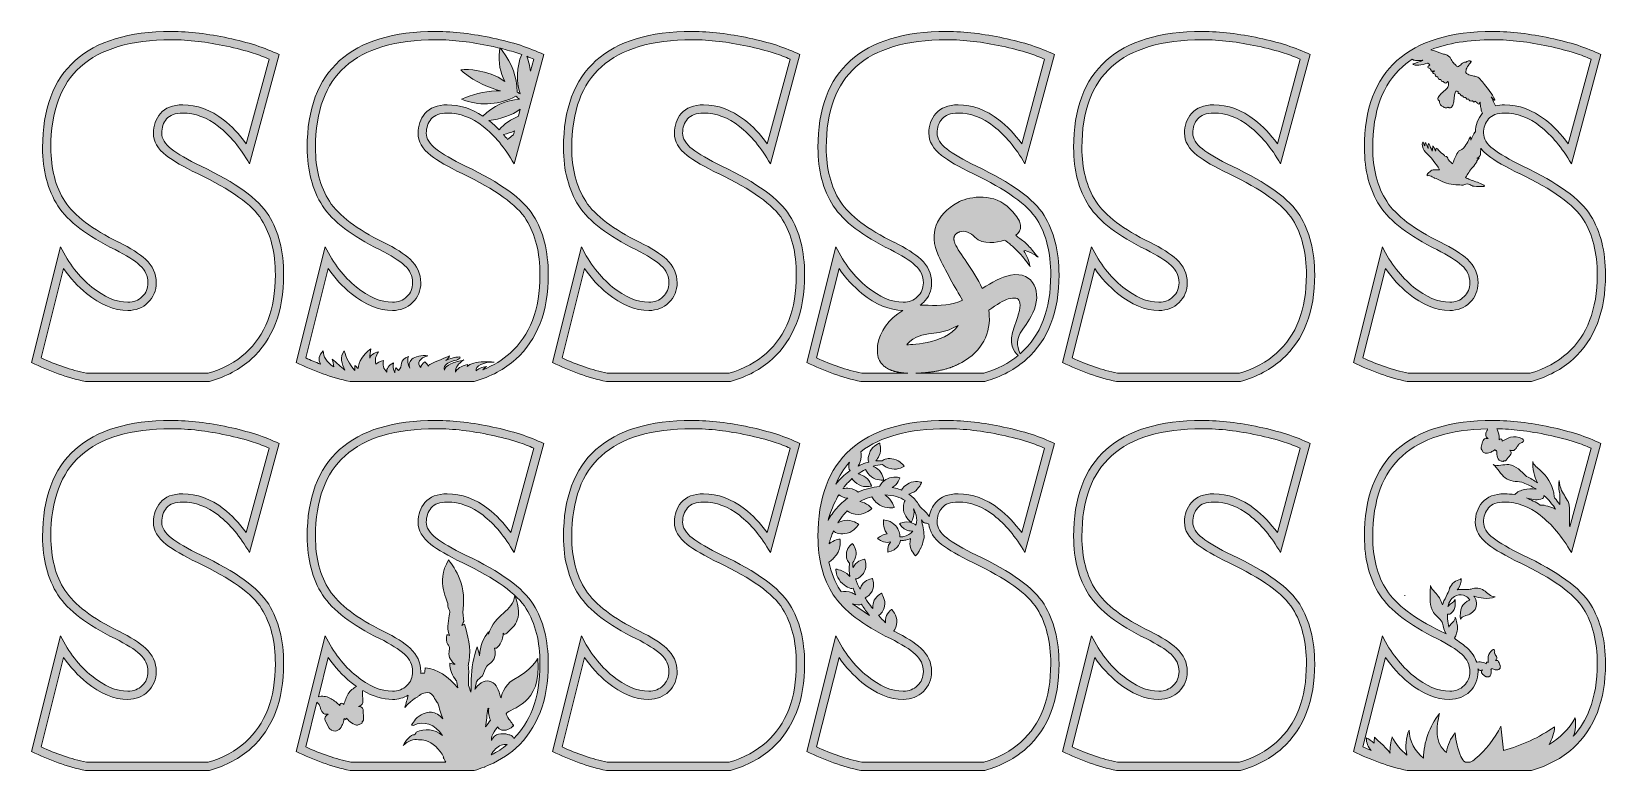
# Model space of a CAD drawing. Header units: millimetres. Extents: x 56 to 627, y -296 to -28.
import ezdxf

# ---------------------------------------------------------------- set-up
doc = ezdxf.new("R2010")
doc.units = ezdxf.units.MM
doc.header["$MEASUREMENT"] = 0
for name, color, linetype in [('Layer 1', 7, 'Continuous'), ('Layer 10', 7, 'Continuous'), ('Layer 11', 7, 'Continuous'), ('Layer 12', 7, 'Continuous'), ('Layer 2', 7, 'Continuous'), ('Layer 3', 7, 'Continuous'), ('Layer 4', 7, 'Continuous'), ('Layer 5', 7, 'Continuous'), ('Layer 6', 7, 'Continuous'), ('Layer 7', 7, 'Continuous'), ('Layer 8', 7, 'Continuous'), ('Layer 9', 7, 'Continuous')]:
    doc.layers.add(name, color=color, linetype=linetype)

msp = doc.modelspace()

# ---------------------------------------------------------------- hatches: boundary and pattern name
at = {"layer": 'Layer 1'}
h = msp.add_hatch(color=1, dxfattribs=at)
h.dxf.hatch_style = 2
edge = h.paths.add_edge_path()
edge.add_spline(control_points=[(622.05, -235.75), (618.34, -229.82), (610.15, -223.87), (597.49, -217.9), (592.63, -215.54), (589.04, -213.45), (586.72, -211.65), (584.39, -209.84), (583.23, -207.94), (583.23, -205.97), (583.23, -203.89), (583.83, -202.15), (585.02, -200.75), (586.22, -199.35), (588.16, -198.65), (590.84, -198.65), (595.36, -198.65), (599.69, -200.25), (603.82, -203.46), (607.96, -206.67), (611.71, -211.18), (615.08, -216.99), (615.08, -216.99), (625.82, -177.43), (625.82, -177.43), (623.26, -176.17), (620.45, -175.04), (617.38, -174.06), (614.31, -173.07), (610.96, -172.19), (607.34, -171.42), (603.72, -170.66), (600.2, -170.07), (596.79, -169.66), (593.38, -169.24), (590.01, -169.04), (586.69, -169.04), (571.25, -169.04), (559.61, -172.56), (551.77, -179.61), (543.93, -186.65), (540, -197.17), (540, -211.15), (540, -219.49), (541.86, -226.53), (545.57, -232.29), (549.32, -237.99), (556.22, -243.29), (566.29, -248.17), (570.38, -250.19), (573.39, -252.1), (575.33, -253.88), (577.27, -255.66), (578.24, -257.76), (578.24, -260.17), (578.24, -262.2), (577.55, -263.89), (576.17, -265.23), (574.78, -266.58), (573.04, -267.25), (570.95, -267.25), (566.73, -267.25), (562.36, -265.41), (557.85, -261.74), (553.28, -258.06), (549.51, -253.21), (546.53, -247.18), (546.53, -247.18), (535.98, -289.13), (535.98, -289.13), (542.39, -292.28), (548.92, -294.58), (555.55, -296.04), (555.55, -296.04), (600.59, -296.04), (600.59, -296.04), (606.62, -294.27), (611.66, -291.57), (615.69, -287.93), (623.55, -280.83), (627.48, -270.62), (627.48, -257.29), (627.48, -248.74), (625.67, -241.56), (622.05, -235.75)], knot_values=[0, 0, 0, 0, 1, 1, 1, 2, 2, 2, 3, 3, 3, 4, 4, 4, 5, 5, 5, 6, 6, 6, 7, 7, 7, 8, 8, 8, 9, 9, 9, 10, 10, 10, 11, 11, 11, 12, 12, 12, 13, 13, 13, 14, 14, 14, 15, 15, 15, 16, 16, 16, 17, 17, 17, 18, 18, 18, 19, 19, 19, 20, 20, 20, 21, 21, 21, 22, 22, 22, 23, 23, 23, 24, 24, 24, 25, 25, 25, 26, 26, 26, 27, 27, 27, 28, 28, 28, 28], degree=3, periodic=1)
edge = h.paths.add_edge_path()
edge.add_spline(control_points=[(603.74, -199.72), (602.12, -198.65), (600.47, -197.8), (598.79, -197.15), (600.53, -197.58), (602.26, -198.08), (603.96, -197.64), (604.96, -197.39), (605.23, -196.83), (605.1, -196.24), (605.92, -196.98), (606.7, -197.78), (607.41, -198.61), (608.12, -199.44), (608.77, -200.32), (609.38, -201.23), (607.64, -200.28), (605.6, -199.75), (603.74, -199.72)], knot_values=[0, 0, 0, 0, 1, 1, 1, 2, 2, 2, 3, 3, 3, 4, 4, 4, 5, 5, 5, 6, 6, 6, 6], degree=3, periodic=1)
edge = h.paths.add_edge_path()
edge.add_spline(control_points=[(615.76, -283.63), (616.62, -281.5), (616.91, -279.18), (616.41, -276.92), (614.3, -280.95), (611, -284.34), (607.03, -286.56), (608.21, -284.63), (608.89, -282.4), (609, -280.15), (603.39, -284.09), (597.07, -287.01), (590.43, -288.72), (590.14, -285.81), (589.84, -282.9), (589.55, -279.99), (587.24, -284.49), (584.05, -288.54), (580.23, -291.85), (579.68, -292.32), (579.04, -292.79), (578.37, -293.04), (578.37, -293.04), (576.65, -293.04), (576.65, -293.04), (575.84, -292.68), (575.37, -291.81), (575.02, -290.98), (573.86, -288.27), (573.16, -285.36), (572.97, -282.42), (571.24, -284.38), (570.12, -286.86), (569.77, -289.45), (567.71, -287.99), (566.65, -285.43), (566.43, -282.91), (566.21, -280.39), (566.72, -277.87), (567.23, -275.4), (563.58, -279.95), (561.51, -285.75), (561.45, -291.59), (558.32, -289.17), (556.34, -285.31), (556.22, -281.36), (554.99, -284.21), (554.71, -287.47), (555.44, -290.49), (553.2, -288.71), (551.36, -286.42), (550.09, -283.84), (549.5, -285.77), (549.22, -287.79), (549.28, -289.8), (549.26, -288.95), (544.45, -284.84), (543.67, -283.95), (543.75, -284.6), (543.43, -285.43), (543.48, -286.07), (542.52, -285.48), (541.73, -284.49), (540.66, -284.17), (540.66, -285.97), (541.33, -287.49), (542.48, -288.77), (541.47, -288.35), (540.48, -287.93), (539.48, -287.47), (539.48, -287.47), (547.65, -255.02), (547.65, -255.02), (550.07, -258.54), (552.85, -261.57), (555.95, -264.06), (561, -268.17), (566.05, -270.25), (570.95, -270.25), (573.84, -270.25), (576.3, -269.28), (578.25, -267.39), (580.21, -265.49), (581.24, -263), (581.24, -260.17), (581.24, -259.84), (581.23, -259.52), (581.2, -259.2), (581.21, -259.21), (581.22, -259.22), (581.23, -259.24), (581.36, -259.37), (581.51, -259.49), (581.66, -259.6), (582.04, -259.86), (582.42, -259.75), (582.8, -259.54), (582.6, -259.85), (582.38, -260.21), (582.51, -260.56), (582.58, -260.75), (582.74, -260.9), (582.9, -261.03), (582.9, -261.03), (583.93, -261.9), (583.93, -261.9), (584.01, -261.96), (584.09, -262.03), (584.19, -262.06), (584.25, -262.08), (584.32, -262.08), (584.38, -262.09), (584.43, -262.09), (584.48, -262.09), (584.54, -262.1), (585.48, -262.15), (585.88, -261.47), (585.98, -260.6), (586.01, -260.28), (585.99, -259.94), (585.95, -259.62), (585.94, -259.51), (585.88, -259.35), (585.9, -259.22), (585.93, -259.26), (585.98, -259.29), (586.03, -259.3), (586.11, -259.32), (586.18, -259.3), (586.22, -259.22), (586.23, -259.19), (586.23, -259.17), (586.24, -259.14), (586.25, -259.13), (586.25, -259.11), (586.24, -259.08), (586.24, -259.06), (586.23, -259.04), (586.23, -259.02), (586.43, -259.06), (586.66, -259.19), (586.78, -259.25), (587.2, -259.44), (587.67, -259.6), (588.14, -259.57), (588.35, -259.56), (588.58, -259.51), (588.76, -259.39), (588.96, -259.26), (589.06, -259.03), (589.25, -258.88), (589.37, -258.78), (589.25, -258.7), (589.25, -258.59), (589.25, -258.46), (589.35, -258.35), (589.35, -258.21), (589.36, -258.15), (589.33, -258.08), (589.3, -258.02), (589.09, -257.56), (588.89, -257.1), (588.68, -256.64), (588.6, -256.46), (588.52, -256.28), (588.36, -256.18), (588.13, -256.02), (587.83, -256.08), (587.56, -256.14), (587.69, -256.11), (587.92, -255.77), (587.98, -255.64), (588.07, -255.46), (588.07, -255.25), (588.01, -255.06), (587.92, -254.81), (587.85, -254.55), (587.7, -254.33), (587.64, -254.24), (587.59, -254.14), (587.54, -254.04), (587.48, -253.92), (587.44, -253.78), (587.37, -253.67), (587.23, -253.44), (587.23, -253.2), (587.25, -252.95), (587.26, -252.8), (587.27, -252.64), (587.25, -252.49), (587.21, -252.2), (587.01, -252.09), (586.73, -252.18), (586.61, -252.22), (586.49, -252.28), (586.38, -252.36), (585.63, -252.91), (585.13, -253.74), (584.93, -254.65), (584.77, -255.39), (584.9, -256.1), (584.86, -256.84), (584.76, -256.74), (584.62, -256.69), (584.47, -256.73), (584.3, -256.77), (584.18, -256.92), (584.2, -257.1), (584.2, -257.18), (584.23, -257.25), (584.27, -257.31), (584.18, -257.26), (584.09, -257.21), (584, -257.17), (583.37, -256.9), (582.71, -256.71), (582.02, -256.64), (581.64, -256.61), (581.27, -256.63), (580.9, -256.72), (580.84, -256.74), (580.78, -256.76), (580.73, -256.78), (580.13, -254.89), (579.01, -253.18), (577.36, -251.67), (576.23, -250.63), (574.83, -249.59), (573.12, -248.52), (572.95, -248.32), (572.79, -248.12), (572.63, -247.91), (573.34, -247.05), (573.76, -245.44), (573.8, -244.8), (573.88, -243.3), (573.43, -241.82), (572.92, -240.4), (572.96, -241.08), (572.56, -241.7), (572.09, -242.2), (571.63, -242.69), (571.1, -243.13), (570.78, -243.73), (570.74, -243.8), (570.7, -243.89), (570.67, -244), (570.2, -242.46), (570.07, -239.27), (570.11, -239.29), (571.23, -239.71), (572.41, -238.12), (572.7, -237.27), (573.05, -236.23), (572.98, -235.1), (572.9, -234.01), (572.47, -235.03), (571.28, -235.48), (570.5, -236.27), (570.43, -236.34), (570.35, -236.43), (570.28, -236.53), (570.68, -234.8), (571.59, -233.24), (573.37, -232.58), (574.47, -232.18), (575.67, -232.22), (576.71, -232.77), (577.25, -233.06), (577.72, -233.45), (578.08, -233.95), (578.14, -234.03), (578.19, -234.12), (578.25, -234.21), (576.92, -234.53), (575.64, -236.04), (575.34, -236.67), (574.7, -238.03), (574.74, -239.63), (574.86, -241.19), (575.04, -240.54), (575.77, -240.15), (576.52, -239.91), (577.27, -239.67), (579.09, -239.3), (580.14, -237.57), (581.01, -236.13), (580.76, -234.29), (579.9, -232.99), (579.85, -232.92), (579.8, -232.86), (579.75, -232.79), (580.88, -233.12), (582.01, -233.42), (583.18, -233.55), (584.62, -233.72), (586.13, -233.6), (587.44, -232.98), (586.65, -233.03), (585.88, -232.64), (585.24, -232.17), (584.6, -231.69), (584.04, -231.11), (583.36, -230.69), (582.04, -229.85), (580.2, -229.64), (578.74, -230.22), (578.17, -230.45), (575.04, -230.19), (573.69, -230.45), (573.81, -230.32), (573.92, -230.19), (574.01, -230.08), (574.82, -229.04), (575.23, -227.68), (575.11, -226.37), (575.07, -226.65), (574.64, -226.82), (574.31, -226.9), (572.63, -227.26), (571.03, -228.83), (570.77, -230.57), (570.68, -231.16), (568.72, -234.39), (568.34, -235.97), (567.81, -234.21), (566.75, -232.53), (565.53, -231.28), (564.87, -230.59), (564.07, -229.9), (563.99, -228.95), (563.86, -230.9), (563.73, -232.85), (563.89, -234.8), (564, -236.16), (564.27, -237.56), (565.07, -238.67), (565.99, -239.96), (568.18, -241.69), (568.34, -242.56), (568.6, -243.94), (569.03, -245.28), (569.63, -246.51), (568.99, -246.17), (568.32, -245.83), (567.62, -245.48), (567.62, -245.48), (567.61, -245.47), (567.61, -245.47), (567.61, -245.47), (567.6, -245.47), (567.6, -245.47), (558.08, -240.85), (551.52, -235.87), (548.08, -230.65), (544.71, -225.42), (543, -218.86), (543, -211.15), (543, -204.55), (543.93, -198.72), (545.76, -193.83), (547.54, -189.05), (550.23, -185.02), (553.77, -181.84), (560.68, -175.63), (571.08, -172.35), (584.7, -172.06), (584.65, -172.22), (584.6, -172.38), (584.55, -172.53), (584.52, -172.61), (584.5, -172.7), (584.47, -172.77), (584.38, -172.93), (584.26, -173.08), (584.2, -173.25), (584.11, -173.52), (584.04, -173.8), (584, -174.08), (583.9, -174.78), (584.32, -175.22), (584.86, -175.6), (584.3, -175.53), (583.66, -175.49), (583.27, -175.9), (583.05, -176.13), (582.97, -176.45), (582.9, -176.75), (582.9, -176.75), (582.42, -178.76), (582.42, -178.76), (582.38, -178.91), (582.35, -179.07), (582.37, -179.23), (582.39, -179.33), (582.43, -179.41), (582.47, -179.5), (582.5, -179.58), (582.53, -179.65), (582.56, -179.72), (583.14, -181.04), (584.34, -181.14), (585.59, -180.67), (586.06, -180.49), (586.5, -180.24), (586.92, -179.96), (587.06, -179.87), (587.24, -179.68), (587.42, -179.61), (587.4, -179.68), (587.39, -179.76), (587.4, -179.85), (587.42, -179.97), (587.51, -180.05), (587.64, -180.05), (587.68, -180.04), (587.72, -180.04), (587.76, -180.02), (587.79, -180.02), (587.82, -180.01), (587.84, -179.98), (587.87, -179.97), (587.89, -179.95), (587.92, -179.92), (588, -180.22), (587.99, -180.64), (587.99, -180.84), (588.02, -181.54), (588.12, -182.29), (588.48, -182.91), (588.64, -183.19), (588.86, -183.47), (589.14, -183.63), (589.46, -183.82), (589.85, -183.8), (590.19, -183.95), (590.39, -184.05), (590.42, -183.83), (590.57, -183.75), (590.76, -183.66), (590.98, -183.72), (591.16, -183.64), (591.26, -183.59), (591.33, -183.51), (591.4, -183.43), (591.88, -182.83), (592.37, -182.24), (592.86, -181.64), (593.04, -181.42), (593.23, -181.18), (593.27, -180.89), (593.32, -180.47), (593.03, -180.1), (592.76, -179.77), (592.89, -179.93), (593.52, -180.01), (593.74, -180), (594.05, -180), (594.33, -179.86), (594.55, -179.64), (594.83, -179.35), (595.13, -179.08), (595.33, -178.72), (595.41, -178.57), (595.52, -178.43), (595.62, -178.3), (595.75, -178.13), (595.91, -177.99), (596.01, -177.81), (596.23, -177.47), (596.55, -177.3), (596.9, -177.16), (597.12, -177.07), (597.34, -176.98), (597.53, -176.85), (597.91, -176.59), (597.92, -176.24), (597.61, -175.92), (597.47, -175.78), (597.3, -175.66), (597.12, -175.57), (595.85, -174.92), (594.38, -174.8), (593, -175.16), (591.87, -175.44), (590.99, -176.11), (589.96, -176.55), (590.02, -176.35), (590, -176.14), (589.85, -175.95), (589.68, -175.74), (589.39, -175.69), (589.16, -175.83), (589.05, -175.89), (588.98, -175.98), (588.92, -176.08), (588.93, -175.93), (588.93, -175.77), (588.92, -175.62), (588.86, -174.56), (588.67, -173.53), (588.29, -172.55), (588.22, -172.38), (588.15, -172.22), (588.07, -172.06), (590.82, -172.11), (593.62, -172.3), (596.43, -172.63), (599.74, -173.03), (603.21, -173.61), (606.72, -174.36), (610.24, -175.1), (613.51, -175.96), (616.46, -176.91), (618.51, -177.57), (620.45, -178.3), (622.26, -179.09), (622.26, -179.09), (614.5, -207.67), (614.5, -207.67), (614.3, -206.9), (614.61, -200.27), (614.16, -199.12), (613.51, -197.45), (612.31, -196.05), (611.56, -194.42), (611.04, -193.29), (610.75, -192.06), (610.7, -190.81), (610.47, -191.86), (610.45, -192.95), (610.59, -194.02), (610.7, -194.76), (610.88, -195.48), (610.94, -196.23), (611, -197.12), (610.88, -198.02), (610.86, -198.91), (610.85, -199.1), (610.85, -199.33), (610.86, -199.59), (610.3, -198.76), (609.7, -197.95), (609.05, -197.18), (609.03, -197.16), (609.01, -197.14), (608.98, -197.11), (608.88, -196.51), (608.79, -195.91), (608.67, -195.31), (608.04, -192.19), (606.34, -189.3), (603.92, -187.22), (602.8, -186.25), (601.44, -185.33), (601.07, -183.89), (600.98, -186.56), (601.6, -189.24), (602.8, -191.63), (601.63, -190.84), (600.25, -189.97), (598.83, -189.38), (596.93, -187.55), (594.97, -185.38), (592.37, -185.07), (590.58, -184.86), (588.27, -185.92), (586.68, -185.07), (588.36, -186.25), (589.43, -188.69), (591.08, -189.91), (592.79, -191.18), (594.99, -191.12), (597.11, -191.42), (598.58, -192.11), (600.16, -192.65), (601.53, -193.51), (601.78, -193.67), (602.02, -193.83), (602.27, -194), (600.86, -193.74), (599.14, -193.88), (598.05, -194.08), (596.72, -194.32), (595.4, -194.97), (594.52, -195.96), (593.3, -195.76), (592.08, -195.65), (590.84, -195.65), (587.25, -195.65), (584.52, -196.71), (582.74, -198.8), (581.08, -200.75), (580.23, -203.16), (580.23, -205.97), (580.23, -208.91), (581.79, -211.61), (584.87, -214.01), (587.39, -215.97), (591.09, -218.12), (596.18, -220.6), (596.18, -220.6), (596.2, -220.6), (596.2, -220.6), (596.2, -220.6), (596.21, -220.61), (596.21, -220.61), (608.29, -226.31), (616.13, -231.94), (619.5, -237.33), (622.81, -242.64), (624.48, -249.35), (624.48, -257.29), (624.48, -263.56), (623.56, -269.13), (621.73, -273.87), (620.31, -277.56), (618.31, -280.83), (615.76, -283.63)], knot_values=[0, 0, 0, 0, 1, 1, 1, 2, 2, 2, 3, 3, 3, 4, 4, 4, 5, 5, 5, 6, 6, 6, 7, 7, 7, 8, 8, 8, 9, 9, 9, 10, 10, 10, 11, 11, 11, 12, 12, 12, 13, 13, 13, 14, 14, 14, 15, 15, 15, 16, 16, 16, 17, 17, 17, 18, 18, 18, 19, 19, 19, 20, 20, 20, 21, 21, 21, 22, 22, 22, 23, 23, 23, 24, 24, 24, 25, 25, 25, 26, 26, 26, 27, 27, 27, 28, 28, 28, 29, 29, 29, 30, 30, 30, 31, 31, 31, 32, 32, 32, 33, 33, 33, 34, 34, 34, 35, 35, 35, 36, 36, 36, 37, 37, 37, 38, 38, 38, 39, 39, 39, 40, 40, 40, 41, 41, 41, 42, 42, 42, 43, 43, 43, 44, 44, 44, 45, 45, 45, 46, 46, 46, 47, 47, 47, 48, 48, 48, 49, 49, 49, 50, 50, 50, 51, 51, 51, 52, 52, 52, 53, 53, 53, 54, 54, 54, 55, 55, 55, 56, 56, 56, 57, 57, 57, 58, 58, 58, 59, 59, 59, 60, 60, 60, 61, 61, 61, 62, 62, 62, 63, 63, 63, 64, 64, 64, 65, 65, 65, 66, 66, 66, 67, 67, 67, 68, 68, 68, 69, 69, 69, 70, 70, 70, 71, 71, 71, 72, 72, 72, 73, 73, 73, 74, 74, 74, 75, 75, 75, 76, 76, 76, 77, 77, 77, 78, 78, 78, 79, 79, 79, 80, 80, 80, 81, 81, 81, 82, 82, 82, 83, 83, 83, 84, 84, 84, 85, 85, 85, 86, 86, 86, 87, 87, 87, 88, 88, 88, 89, 89, 89, 90, 90, 90, 91, 91, 91, 92, 92, 92, 93, 93, 93, 94, 94, 94, 95, 95, 95, 96, 96, 96, 97, 97, 97, 98, 98, 98, 99, 99, 99, 100, 100, 100, 101, 101, 101, 102, 102, 102, 103, 103, 103, 104, 104, 104, 105, 105, 105, 106, 106, 106, 107, 107, 107, 108, 108, 108, 109, 109, 109, 110, 110, 110, 111, 111, 111, 112, 112, 112, 113, 113, 113, 114, 114, 114, 115, 115, 115, 116, 116, 116, 117, 117, 117, 118, 118, 118, 119, 119, 119, 120, 120, 120, 121, 121, 121, 122, 122, 122, 123, 123, 123, 124, 124, 124, 125, 125, 125, 126, 126, 126, 127, 127, 127, 128, 128, 128, 129, 129, 129, 130, 130, 130, 131, 131, 131, 132, 132, 132, 133, 133, 133, 134, 134, 134, 135, 135, 135, 136, 136, 136, 137, 137, 137, 138, 138, 138, 139, 139, 139, 140, 140, 140, 141, 141, 141, 142, 142, 142, 143, 143, 143, 144, 144, 144, 145, 145, 145, 146, 146, 146, 147, 147, 147, 148, 148, 148, 149, 149, 149, 150, 150, 150, 151, 151, 151, 152, 152, 152, 153, 153, 153, 154, 154, 154, 155, 155, 155, 156, 156, 156, 157, 157, 157, 158, 158, 158, 159, 159, 159, 160, 160, 160, 161, 161, 161, 162, 162, 162, 163, 163, 163, 164, 164, 164, 165, 165, 165, 166, 166, 166, 167, 167, 167, 168, 168, 168, 169, 169, 169, 170, 170, 170, 171, 171, 171, 172, 172, 172, 173, 173, 173, 174, 174, 174, 175, 175, 175, 176, 176, 176, 177, 177, 177, 178, 178, 178, 179, 179, 179, 180, 180, 180, 181, 181, 181, 182, 182, 182, 183, 183, 183, 184, 184, 184, 185, 185, 185, 186, 186, 186, 187, 187, 187, 188, 188, 188, 189, 189, 189, 190, 190, 190, 191, 191, 191, 192, 192, 192, 193, 193, 193, 194, 194, 194, 195, 195, 195, 196, 196, 196, 197, 197, 197, 198, 198, 198, 199, 199, 199, 200, 200, 200, 201, 201, 201, 202, 202, 202, 203, 203, 203, 204, 204, 204, 205, 205, 205, 206, 206, 206, 206], degree=3, periodic=1)
h = msp.add_hatch(color=1, dxfattribs=at)
h.dxf.hatch_style = 2
edge = h.paths.add_edge_path()
edge.add_spline(control_points=[(554.63, -232.46), (554.64, -232.51), (554.64, -232.56), (554.64, -232.61), (554.65, -232.57), (554.65, -232.52), (554.63, -232.46)], knot_values=[0, 0, 0, 0, 1, 1, 1, 2, 2, 2, 2], degree=3, periodic=1)
at = {"layer": 'Layer 10'}
h = msp.add_hatch(color=2, dxfattribs=at)
h.dxf.hatch_style = 2
edge = h.paths.add_edge_path()
edge.add_spline(control_points=[(296.04, -27.93), (280.61, -27.93), (268.97, -31.46), (261.13, -38.5), (253.28, -45.55), (249.36, -56.06), (249.36, -70.05), (249.36, -78.38), (251.22, -85.43), (254.93, -91.19), (258.68, -96.89), (265.58, -102.18), (275.64, -107.06), (279.74, -109.09), (282.75, -111), (284.69, -112.78), (286.63, -114.56), (287.6, -116.66), (287.6, -119.07), (287.6, -121.1), (286.91, -122.78), (285.52, -124.13), (284.14, -125.47), (282.4, -126.14), (280.31, -126.14), (276.09, -126.14), (271.72, -124.31), (267.2, -120.63), (262.64, -116.96), (258.87, -112.11), (255.88, -106.07), (255.88, -106.07), (245.33, -148.02), (245.33, -148.02), (251.75, -151.17), (258.28, -153.47), (264.91, -154.93), (264.91, -154.93), (309.94, -154.93), (309.94, -154.93), (315.98, -153.16), (321.02, -150.46), (325.04, -146.83), (332.91, -139.73), (336.84, -129.52), (336.84, -116.19), (336.84, -107.64), (335.03, -100.45), (331.41, -94.64), (327.7, -88.72), (319.51, -82.77), (306.85, -76.79), (301.99, -74.43), (298.4, -72.35), (296.08, -70.54), (293.75, -68.73), (292.59, -66.84), (292.59, -64.86), (292.59, -62.78), (293.19, -61.04), (294.38, -59.64), (295.57, -58.24), (297.51, -57.54), (300.2, -57.54), (304.72, -57.54), (309.05, -59.15), (313.18, -62.36), (317.32, -65.56), (321.07, -70.07), (324.44, -75.89), (324.44, -75.89), (335.18, -36.32), (335.18, -36.32), (332.62, -35.06), (329.81, -33.94), (326.74, -32.95), (323.67, -31.96), (320.32, -31.09), (316.7, -30.32), (313.08, -29.55), (309.56, -28.96), (306.15, -28.55), (302.74, -28.14), (299.37, -27.93), (296.04, -27.93), (296.04, -27.93), (296.04, -27.93), (296.04, -27.93)], knot_values=[0, 0, 0, 0, 1, 1, 1, 2, 2, 2, 3, 3, 3, 4, 4, 4, 5, 5, 5, 6, 6, 6, 7, 7, 7, 8, 8, 8, 9, 9, 9, 10, 10, 10, 11, 11, 11, 12, 12, 12, 13, 13, 13, 14, 14, 14, 15, 15, 15, 16, 16, 16, 17, 17, 17, 18, 18, 18, 19, 19, 19, 20, 20, 20, 21, 21, 21, 22, 22, 22, 23, 23, 23, 24, 24, 24, 25, 25, 25, 26, 26, 26, 27, 27, 27, 28, 28, 28, 29, 29, 29, 29], degree=3, periodic=1)
edge = h.paths.add_edge_path()
edge.add_spline(control_points=[(296.04, -30.93), (299.23, -30.93), (302.51, -31.13), (305.79, -31.53), (309.1, -31.93), (312.56, -32.51), (316.08, -33.25), (319.59, -34), (322.87, -34.86), (325.82, -35.81), (327.87, -36.46), (329.81, -37.19), (331.62, -37.98), (331.62, -37.98), (323.29, -68.65), (323.29, -68.65), (320.73, -65.16), (317.96, -62.26), (315.02, -59.99), (310.36, -56.37), (305.38, -54.54), (300.2, -54.54), (296.61, -54.54), (293.88, -55.6), (292.1, -57.69), (290.43, -59.64), (289.59, -62.06), (289.59, -64.86), (289.59, -67.8), (291.15, -70.51), (294.23, -72.91), (296.75, -74.87), (300.45, -77.02), (305.54, -79.49), (305.54, -79.49), (305.56, -79.5), (305.56, -79.5), (305.56, -79.5), (305.57, -79.5), (305.57, -79.5), (317.65, -85.21), (325.48, -90.83), (328.86, -96.23), (332.17, -101.53), (333.84, -108.25), (333.84, -116.19), (333.84, -122.45), (332.92, -128.03), (331.09, -132.77), (329.31, -137.4), (326.6, -141.39), (323.03, -144.6), (319.46, -147.83), (314.91, -150.29), (309.51, -151.93), (309.51, -151.93), (265.24, -151.93), (265.24, -151.93), (259.71, -150.69), (254.21, -148.82), (248.84, -146.37), (248.84, -146.37), (257.01, -113.92), (257.01, -113.92), (259.43, -117.44), (262.21, -120.46), (265.31, -122.96), (270.36, -127.06), (275.4, -129.14), (280.31, -129.14), (283.2, -129.14), (285.66, -128.18), (287.61, -126.28), (289.57, -124.38), (290.6, -121.89), (290.6, -119.07), (290.6, -115.79), (289.3, -112.93), (286.72, -110.57), (284.55, -108.57), (281.36, -106.55), (276.98, -104.37), (276.98, -104.37), (276.97, -104.37), (276.97, -104.37), (276.97, -104.37), (276.95, -104.36), (276.95, -104.36), (267.44, -99.75), (260.87, -94.76), (257.44, -89.55), (254.07, -84.31), (252.36, -77.75), (252.36, -70.05), (252.36, -63.45), (253.29, -57.62), (255.11, -52.72), (256.9, -47.95), (259.59, -43.91), (263.13, -40.73), (270.37, -34.23), (281.45, -30.93), (296.04, -30.93)], knot_values=[0, 0, 0, 0, 0.352778, 0.352778, 0.352778, 0.705556, 0.705556, 0.705556, 1.058333, 1.058333, 1.058333, 1.411111, 1.411111, 1.411111, 1.763889, 1.763889, 1.763889, 2.116667, 2.116667, 2.116667, 2.469444, 2.469444, 2.469444, 2.822222, 2.822222, 2.822222, 3.175, 3.175, 3.175, 3.527778, 3.527778, 3.527778, 3.880556, 3.880556, 3.880556, 4.233333, 4.233333, 4.233333, 4.586111, 4.586111, 4.586111, 4.938889, 4.938889, 4.938889, 5.291667, 5.291667, 5.291667, 5.644444, 5.644444, 5.644444, 5.997222, 5.997222, 5.997222, 6.35, 6.35, 6.35, 6.702778, 6.702778, 6.702778, 7.055556, 7.055556, 7.055556, 7.408333, 7.408333, 7.408333, 7.761111, 7.761111, 7.761111, 8.113889, 8.113889, 8.113889, 8.466667, 8.466667, 8.466667, 8.819444, 8.819444, 8.819444, 9.172222, 9.172222, 9.172222, 9.525, 9.525, 9.525, 9.877778, 9.877778, 9.877778, 10.230556, 10.230556, 10.230556, 10.583333, 10.583333, 10.583333, 10.936111, 10.936111, 10.936111, 11.288889, 11.288889, 11.288889, 11.641667, 11.641667, 11.641667, 11.994444, 11.994444, 11.994444, 11.994444], degree=3, periodic=0)
edge.add_line((296.04, -30.93), (296.04, -30.93))
at = {"layer": 'Layer 11'}
h = msp.add_hatch(color=1, dxfattribs=at)
h.dxf.hatch_style = 2
edge = h.paths.add_edge_path()
edge.add_spline(control_points=[(238.4, -94.64), (234.69, -88.72), (226.5, -82.77), (213.84, -76.79), (208.98, -74.43), (205.39, -72.35), (203.07, -70.54), (200.74, -68.73), (199.58, -66.84), (199.58, -64.86), (199.58, -62.78), (200.18, -61.04), (201.37, -59.64), (202.56, -58.24), (204.51, -57.54), (207.19, -57.54), (211.71, -57.54), (216.04, -59.15), (220.17, -62.36), (224.31, -65.56), (228.06, -70.07), (231.43, -75.89), (231.43, -75.89), (242.17, -36.32), (242.17, -36.32), (239.61, -35.06), (236.8, -33.94), (233.73, -32.95), (230.66, -31.96), (227.31, -31.09), (223.69, -30.32), (220.07, -29.55), (216.55, -28.96), (213.14, -28.55), (209.73, -28.14), (206.36, -27.93), (203.03, -27.93), (187.6, -27.93), (175.96, -31.46), (168.12, -38.5), (160.27, -45.55), (156.35, -56.06), (156.35, -70.05), (156.35, -78.38), (158.21, -85.43), (161.92, -91.19), (165.67, -96.89), (172.57, -102.18), (182.64, -107.06), (186.73, -109.09), (189.74, -111), (191.68, -112.78), (193.62, -114.56), (194.59, -116.66), (194.59, -119.07), (194.59, -121.1), (193.9, -122.78), (192.52, -124.13), (191.13, -125.47), (189.39, -126.14), (187.3, -126.14), (183.08, -126.14), (178.71, -124.31), (174.19, -120.63), (169.63, -116.96), (165.86, -112.11), (162.88, -106.07), (162.88, -106.07), (152.32, -148.02), (152.32, -148.02), (158.74, -151.17), (165.27, -153.47), (171.9, -154.93), (171.9, -154.93), (216.93, -154.93), (216.93, -154.93), (222.97, -153.16), (228.01, -150.46), (232.03, -146.83), (239.9, -139.73), (243.83, -129.52), (243.83, -116.19), (243.83, -107.64), (242.02, -100.45), (238.4, -94.64)], knot_values=[0, 0, 0, 0, 1, 1, 1, 2, 2, 2, 3, 3, 3, 4, 4, 4, 5, 5, 5, 6, 6, 6, 7, 7, 7, 8, 8, 8, 9, 9, 9, 10, 10, 10, 11, 11, 11, 12, 12, 12, 13, 13, 13, 14, 14, 14, 15, 15, 15, 16, 16, 16, 17, 17, 17, 18, 18, 18, 19, 19, 19, 20, 20, 20, 21, 21, 21, 22, 22, 22, 23, 23, 23, 24, 24, 24, 25, 25, 25, 26, 26, 26, 27, 27, 27, 28, 28, 28, 28], degree=3, periodic=1)
edge = h.paths.add_edge_path()
edge.add_spline(control_points=[(231.17, -65.38), (230.45, -65.92), (229.76, -66.49), (229.1, -67.11), (228.62, -66.51), (228.13, -65.92), (227.64, -65.36), (228.97, -64.99), (230.27, -64.55), (231.54, -64.03), (231.54, -64.03), (231.17, -65.38), (231.17, -65.38)], knot_values=[0, 0, 0, 0, 1, 1, 1, 2, 2, 2, 3, 3, 3, 4, 4, 4, 4], degree=3, periodic=1)
edge = h.paths.add_edge_path()
edge.add_spline(control_points=[(233, -58.63), (230.35, -59.76), (227.94, -61.45), (225.99, -63.57), (224.8, -62.34), (223.57, -61.23), (222.32, -60.23), (226.59, -59.75), (230.49, -58.34), (233.68, -56.12), (233.68, -56.12), (233, -58.63), (233, -58.63)], knot_values=[0, 0, 0, 0, 1, 1, 1, 2, 2, 2, 3, 3, 3, 4, 4, 4, 4], degree=3, periodic=1)
edge = h.paths.add_edge_path()
edge.add_spline(control_points=[(238.61, -37.98), (238.61, -37.98), (237.43, -42.35), (237.43, -42.35), (237.16, -40.55), (236.7, -38.74), (236.05, -36.94), (236.93, -37.28), (237.79, -37.62), (238.61, -37.98)], knot_values=[0, 0, 0, 0, 1, 1, 1, 2, 2, 2, 3, 3, 3, 3], degree=3, periodic=1)
edge = h.paths.add_edge_path()
edge.add_spline(control_points=[(232.81, -35.81), (233.28, -35.96), (233.73, -36.11), (234.19, -36.27), (232.33, -40.89), (232.14, -46.08), (233.64, -50.59), (233.31, -50.38), (232.97, -50.16), (232.6, -49.93), (232.36, -44.1), (230.9, -40.12), (227.1, -34.84), (227.1, -34.84), (226.52, -34.04), (226.52, -34.04), (228.74, -34.59), (230.85, -35.18), (232.81, -35.81)], knot_values=[0, 0, 0, 0, 1, 1, 1, 2, 2, 2, 3, 3, 3, 4, 4, 4, 5, 5, 5, 6, 6, 6, 6], degree=3, periodic=1)
edge = h.paths.add_edge_path()
edge.add_spline(control_points=[(230.02, -144.6), (227.29, -147.07), (223.97, -149.1), (220.14, -150.65), (220.44, -150.22), (220.9, -149.82), (221.49, -149.48), (219.75, -149.65), (218.25, -150.29), (217.69, -151.1), (217.1, -149.37), (220.62, -147.64), (224.2, -147.89), (221.71, -147.66), (219, -147.66), (216.79, -148.26), (215.79, -148.53), (214.95, -148.95), (214.4, -149.44), (214.45, -149.22), (214.5, -149), (214.55, -148.78), (212.22, -149.24), (210.49, -150.34), (210.2, -151.54), (210.04, -149.95), (211.13, -148.34), (213.2, -147.1), (211.55, -147.49), (209.87, -147.89), (208.52, -148.49), (207.16, -149.09), (206.15, -149.93), (206.2, -150.82), (205.6, -149.63), (206.71, -148.28), (208.85, -147.62), (210.2, -147.2), (212.21, -146.74), (211.77, -145.99), (209.82, -146.09), (207.96, -146.56), (206.69, -147.27), (207.36, -146.76), (207.82, -146.2), (208.05, -145.6), (205.97, -146.48), (203.89, -147.35), (201.81, -148.22), (201.12, -148.51), (200.38, -148.93), (200.3, -149.33), (200.02, -148.78), (199.61, -148.25), (199.06, -147.74), (198.19, -148.36), (197.67, -149.08), (197.57, -149.83), (196, -148.37), (197.18, -146.38), (200.1, -145.55), (197.9, -145.24), (195.47, -145.88), (194.34, -146.84), (193.21, -147.8), (193.17, -148.98), (193.63, -150.06), (192.79, -148.72), (192.6, -147.29), (193.07, -145.9), (191.42, -146.37), (190.79, -147.36), (190.56, -148.27), (190.34, -149.18), (190.37, -150.15), (189.5, -150.97), (189.21, -150.62), (188.91, -150.28), (188.62, -149.94), (188.26, -150.5), (188.11, -151.1), (188.15, -151.68), (188.12, -151.7), (188.13, -151.69), (188.11, -151.71), (187.58, -150.53), (187.42, -149.31), (187.65, -148.11), (185.88, -149.02), (185, -150.31), (185.3, -151.54), (184.02, -150.25), (183.58, -148.77), (184.04, -147.35), (182.8, -147.59), (181.78, -148.08), (181.26, -148.67), (180.84, -147.14), (181.17, -145.58), (182.22, -144.13), (180.46, -144.58), (179.24, -145.49), (179.05, -146.45), (179.17, -145.32), (179.29, -144.18), (179.41, -143.05), (176.59, -145.19), (174.99, -147.7), (174.83, -150.24), (174.45, -149.85), (174.07, -149.45), (173.69, -149.06), (173.66, -149.67), (173.63, -150.28), (173.6, -150.89), (171.68, -148.63), (170.41, -146.25), (169.83, -143.82), (167.91, -146.02), (168.96, -148.52), (170.05, -150.85), (168.6, -149.48), (167.05, -148.15), (165.38, -146.84), (165.78, -147.73), (165.98, -148.65), (165.97, -149.56), (163.44, -147.92), (162.09, -145.86), (162.21, -143.82), (160.58, -145.26), (160.25, -147.02), (161.18, -148.6), (159.39, -147.92), (157.6, -147.18), (155.83, -146.37), (155.83, -146.37), (164, -113.92), (164, -113.92), (166.42, -117.44), (169.2, -120.46), (172.3, -122.96), (177.35, -127.06), (182.39, -129.14), (187.3, -129.14), (190.19, -129.14), (192.65, -128.18), (194.6, -126.28), (196.56, -124.38), (197.59, -121.89), (197.59, -119.07), (197.59, -115.79), (196.29, -112.93), (193.71, -110.57), (191.54, -108.57), (188.35, -106.55), (183.97, -104.37), (183.97, -104.37), (183.96, -104.37), (183.96, -104.37), (183.96, -104.37), (183.94, -104.36), (183.94, -104.36), (174.43, -99.75), (167.86, -94.76), (164.43, -89.55), (161.06, -84.31), (159.35, -77.75), (159.35, -70.05), (159.35, -63.45), (160.28, -57.62), (162.11, -52.72), (163.89, -47.95), (166.58, -43.91), (170.12, -40.73), (177.36, -34.23), (188.44, -30.93), (203.03, -30.93), (206.22, -30.93), (209.5, -31.13), (212.78, -31.53), (216.09, -31.93), (219.55, -32.51), (223.07, -33.25), (224.17, -33.49), (225.25, -33.74), (226.31, -33.99), (226.31, -33.99), (226.19, -35.08), (226.19, -35.08), (225.73, -39.36), (226.28, -42.78), (228.05, -46.03), (221.7, -41.47), (213.71, -41.74), (213.31, -41.76), (213.31, -41.76), (212.05, -41.82), (212.05, -41.82), (212.05, -41.82), (213.01, -42.64), (213.01, -42.64), (217.48, -46.5), (222.8, -48.48), (226.56, -49.47), (222.11, -49.44), (217.63, -50.31), (213.58, -52.03), (213.58, -52.03), (212.37, -52.54), (212.37, -52.54), (212.37, -52.54), (213.61, -52.97), (213.61, -52.97), (219.59, -55.02), (226.45, -54.44), (232.03, -51.42), (232.49, -51.76), (232.96, -52.12), (233.43, -52.49), (228.56, -52.78), (223.75, -55.01), (220.12, -58.63), (216.01, -55.92), (211.67, -54.54), (207.19, -54.54), (203.6, -54.54), (200.87, -55.6), (199.09, -57.69), (197.43, -59.64), (196.58, -62.06), (196.58, -64.86), (196.58, -67.8), (198.14, -70.51), (201.22, -72.91), (203.74, -74.87), (207.44, -77.02), (212.53, -79.49), (212.53, -79.49), (212.55, -79.5), (212.55, -79.5), (212.55, -79.5), (212.56, -79.5), (212.56, -79.5), (224.64, -85.21), (232.47, -90.83), (235.85, -96.23), (239.16, -101.53), (240.83, -108.25), (240.83, -116.19), (240.83, -122.45), (239.91, -128.03), (238.08, -132.77), (236.3, -137.4), (233.59, -141.39), (230.02, -144.6)], knot_values=[0, 0, 0, 0, 1, 1, 1, 2, 2, 2, 3, 3, 3, 4, 4, 4, 5, 5, 5, 6, 6, 6, 7, 7, 7, 8, 8, 8, 9, 9, 9, 10, 10, 10, 11, 11, 11, 12, 12, 12, 13, 13, 13, 14, 14, 14, 15, 15, 15, 16, 16, 16, 17, 17, 17, 18, 18, 18, 19, 19, 19, 20, 20, 20, 21, 21, 21, 22, 22, 22, 23, 23, 23, 24, 24, 24, 25, 25, 25, 26, 26, 26, 27, 27, 27, 28, 28, 28, 29, 29, 29, 30, 30, 30, 31, 31, 31, 32, 32, 32, 33, 33, 33, 34, 34, 34, 35, 35, 35, 36, 36, 36, 37, 37, 37, 38, 38, 38, 39, 39, 39, 40, 40, 40, 41, 41, 41, 42, 42, 42, 43, 43, 43, 44, 44, 44, 45, 45, 45, 46, 46, 46, 47, 47, 47, 48, 48, 48, 49, 49, 49, 50, 50, 50, 51, 51, 51, 52, 52, 52, 53, 53, 53, 54, 54, 54, 55, 55, 55, 56, 56, 56, 57, 57, 57, 58, 58, 58, 59, 59, 59, 60, 60, 60, 61, 61, 61, 62, 62, 62, 63, 63, 63, 64, 64, 64, 65, 65, 65, 66, 66, 66, 67, 67, 67, 68, 68, 68, 69, 69, 69, 70, 70, 70, 71, 71, 71, 72, 72, 72, 73, 73, 73, 74, 74, 74, 75, 75, 75, 76, 76, 76, 77, 77, 77, 78, 78, 78, 79, 79, 79, 80, 80, 80, 81, 81, 81, 82, 82, 82, 83, 83, 83, 84, 84, 84, 85, 85, 85, 85], degree=3, periodic=1)
at = {"layer": 'Layer 12'}
h = msp.add_hatch(color=2, dxfattribs=at)
h.dxf.hatch_style = 2
edge = h.paths.add_edge_path()
edge.add_spline(control_points=[(107.02, -27.93), (91.58, -27.93), (79.94, -31.46), (72.1, -38.5), (64.26, -45.55), (60.33, -56.06), (60.33, -70.05), (60.33, -78.38), (62.19, -85.43), (65.9, -91.19), (69.65, -96.89), (76.55, -102.18), (86.62, -107.06), (90.71, -109.09), (93.72, -111), (95.66, -112.78), (97.6, -114.56), (98.57, -116.66), (98.57, -119.07), (98.57, -121.1), (97.88, -122.78), (96.5, -124.13), (95.11, -125.47), (93.37, -126.14), (91.28, -126.14), (87.06, -126.14), (82.69, -124.31), (78.17, -120.63), (73.61, -116.96), (69.84, -112.11), (66.86, -106.07), (66.86, -106.07), (56.3, -148.02), (56.3, -148.02), (62.72, -151.17), (69.25, -153.47), (75.88, -154.93), (75.88, -154.93), (120.91, -154.93), (120.91, -154.93), (126.95, -153.16), (131.99, -150.46), (136.02, -146.83), (143.88, -139.73), (147.81, -129.52), (147.81, -116.19), (147.81, -107.64), (146, -100.45), (142.38, -94.64), (138.67, -88.72), (130.48, -82.77), (117.82, -76.79), (112.96, -74.43), (109.37, -72.35), (107.05, -70.54), (104.72, -68.73), (103.56, -66.84), (103.56, -64.86), (103.56, -62.78), (104.16, -61.04), (105.35, -59.64), (106.55, -58.24), (108.49, -57.54), (111.17, -57.54), (115.69, -57.54), (120.02, -59.15), (124.15, -62.36), (128.29, -65.56), (132.04, -70.07), (135.41, -75.89), (135.41, -75.89), (146.15, -36.32), (146.15, -36.32), (143.59, -35.06), (140.78, -33.94), (137.71, -32.95), (134.64, -31.96), (131.29, -31.09), (127.67, -30.32), (124.05, -29.55), (120.53, -28.96), (117.12, -28.55), (113.71, -28.14), (110.34, -27.93), (107.02, -27.93), (107.02, -27.93), (107.02, -27.93), (107.02, -27.93)], knot_values=[0, 0, 0, 0, 1, 1, 1, 2, 2, 2, 3, 3, 3, 4, 4, 4, 5, 5, 5, 6, 6, 6, 7, 7, 7, 8, 8, 8, 9, 9, 9, 10, 10, 10, 11, 11, 11, 12, 12, 12, 13, 13, 13, 14, 14, 14, 15, 15, 15, 16, 16, 16, 17, 17, 17, 18, 18, 18, 19, 19, 19, 20, 20, 20, 21, 21, 21, 22, 22, 22, 23, 23, 23, 24, 24, 24, 25, 25, 25, 26, 26, 26, 27, 27, 27, 28, 28, 28, 29, 29, 29, 29], degree=3, periodic=1)
edge = h.paths.add_edge_path()
edge.add_spline(control_points=[(107.02, -30.93), (110.2, -30.93), (113.48, -31.13), (116.76, -31.53), (120.07, -31.93), (123.53, -32.51), (127.05, -33.25), (130.56, -34), (133.84, -34.86), (136.79, -35.81), (138.84, -36.46), (140.78, -37.19), (142.59, -37.98), (142.59, -37.98), (134.26, -68.65), (134.26, -68.65), (131.7, -65.16), (128.93, -62.26), (125.99, -59.99), (121.34, -56.37), (116.35, -54.54), (111.17, -54.54), (107.58, -54.54), (104.85, -55.6), (103.07, -57.69), (101.41, -59.64), (100.56, -62.06), (100.56, -64.86), (100.56, -67.8), (102.12, -70.51), (105.2, -72.91), (107.72, -74.87), (111.42, -77.02), (116.51, -79.49), (116.51, -79.49), (116.53, -79.5), (116.53, -79.5), (116.53, -79.5), (116.54, -79.5), (116.54, -79.5), (128.62, -85.21), (136.45, -90.83), (139.83, -96.23), (143.14, -101.53), (144.81, -108.25), (144.81, -116.19), (144.81, -122.45), (143.89, -128.03), (142.06, -132.77), (140.28, -137.4), (137.57, -141.39), (134, -144.6), (130.44, -147.83), (125.89, -150.29), (120.48, -151.93), (120.48, -151.93), (76.21, -151.93), (76.21, -151.93), (70.68, -150.69), (65.18, -148.82), (59.81, -146.37), (59.81, -146.37), (67.98, -113.92), (67.98, -113.92), (70.4, -117.44), (73.18, -120.46), (76.28, -122.96), (81.33, -127.06), (86.38, -129.14), (91.28, -129.14), (94.17, -129.14), (96.63, -128.18), (98.58, -126.28), (100.54, -124.38), (101.57, -121.89), (101.57, -119.07), (101.57, -115.79), (100.27, -112.93), (97.69, -110.57), (95.52, -108.57), (92.33, -106.55), (87.95, -104.37), (87.95, -104.37), (87.94, -104.37), (87.94, -104.37), (87.94, -104.37), (87.93, -104.36), (87.93, -104.36), (78.41, -99.75), (71.85, -94.76), (68.41, -89.55), (65.04, -84.31), (63.33, -77.75), (63.33, -70.05), (63.33, -63.45), (64.26, -57.62), (66.09, -52.72), (67.87, -47.95), (70.56, -43.91), (74.1, -40.73), (81.34, -34.23), (92.42, -30.93), (107.02, -30.93)], knot_values=[0, 0, 0, 0, 0.352778, 0.352778, 0.352778, 0.705556, 0.705556, 0.705556, 1.058333, 1.058333, 1.058333, 1.411111, 1.411111, 1.411111, 1.763889, 1.763889, 1.763889, 2.116667, 2.116667, 2.116667, 2.469444, 2.469444, 2.469444, 2.822222, 2.822222, 2.822222, 3.175, 3.175, 3.175, 3.527778, 3.527778, 3.527778, 3.880556, 3.880556, 3.880556, 4.233333, 4.233333, 4.233333, 4.586111, 4.586111, 4.586111, 4.938889, 4.938889, 4.938889, 5.291667, 5.291667, 5.291667, 5.644444, 5.644444, 5.644444, 5.997222, 5.997222, 5.997222, 6.35, 6.35, 6.35, 6.702778, 6.702778, 6.702778, 7.055556, 7.055556, 7.055556, 7.408333, 7.408333, 7.408333, 7.761111, 7.761111, 7.761111, 8.113889, 8.113889, 8.113889, 8.466667, 8.466667, 8.466667, 8.819444, 8.819444, 8.819444, 9.172222, 9.172222, 9.172222, 9.525, 9.525, 9.525, 9.877778, 9.877778, 9.877778, 10.230556, 10.230556, 10.230556, 10.583333, 10.583333, 10.583333, 10.936111, 10.936111, 10.936111, 11.288889, 11.288889, 11.288889, 11.641667, 11.641667, 11.641667, 11.994444, 11.994444, 11.994444, 11.994444], degree=3, periodic=0)
edge.add_line((107.02, -30.93), (107.02, -30.93))
at = {"layer": 'Layer 2'}
h = msp.add_hatch(color=2, dxfattribs=at)
h.dxf.hatch_style = 2
edge = h.paths.add_edge_path()
edge.add_spline(control_points=[(481.16, -169.04), (465.72, -169.04), (454.08, -172.56), (446.24, -179.61), (438.4, -186.65), (434.47, -197.17), (434.47, -211.15), (434.47, -219.49), (436.33, -226.53), (440.04, -232.29), (443.79, -237.99), (450.7, -243.29), (460.76, -248.17), (464.85, -250.19), (467.87, -252.1), (469.81, -253.88), (471.75, -255.66), (472.72, -257.76), (472.72, -260.17), (472.72, -262.2), (472.02, -263.89), (470.64, -265.23), (469.25, -266.58), (467.51, -267.25), (465.43, -267.25), (461.2, -267.25), (456.83, -265.41), (452.32, -261.74), (447.75, -258.06), (443.98, -253.21), (441, -247.18), (441, -247.18), (430.45, -289.13), (430.45, -289.13), (436.86, -292.28), (443.39, -294.58), (450.02, -296.04), (450.02, -296.04), (495.06, -296.04), (495.06, -296.04), (501.09, -294.27), (506.13, -291.57), (510.16, -287.93), (518.02, -280.83), (521.96, -270.62), (521.96, -257.29), (521.96, -248.74), (520.14, -241.56), (516.52, -235.75), (512.81, -229.82), (504.63, -223.87), (491.96, -217.9), (487.1, -215.54), (483.51, -213.45), (481.19, -211.65), (478.86, -209.84), (477.7, -207.94), (477.7, -205.97), (477.7, -203.89), (478.3, -202.15), (479.49, -200.75), (480.69, -199.35), (482.63, -198.65), (485.31, -198.65), (489.83, -198.65), (494.16, -200.25), (498.3, -203.46), (502.43, -206.67), (506.18, -211.18), (509.55, -216.99), (509.55, -216.99), (520.29, -177.43), (520.29, -177.43), (517.73, -176.17), (514.92, -175.04), (511.85, -174.06), (508.78, -173.07), (505.44, -172.19), (501.81, -171.42), (498.19, -170.66), (494.67, -170.07), (491.26, -169.66), (487.85, -169.24), (484.48, -169.04), (481.16, -169.04), (481.16, -169.04), (481.16, -169.04), (481.16, -169.04)], knot_values=[0, 0, 0, 0, 1, 1, 1, 2, 2, 2, 3, 3, 3, 4, 4, 4, 5, 5, 5, 6, 6, 6, 7, 7, 7, 8, 8, 8, 9, 9, 9, 10, 10, 10, 11, 11, 11, 12, 12, 12, 13, 13, 13, 14, 14, 14, 15, 15, 15, 16, 16, 16, 17, 17, 17, 18, 18, 18, 19, 19, 19, 20, 20, 20, 21, 21, 21, 22, 22, 22, 23, 23, 23, 24, 24, 24, 25, 25, 25, 26, 26, 26, 27, 27, 27, 28, 28, 28, 29, 29, 29, 29], degree=3, periodic=1)
edge = h.paths.add_edge_path()
edge.add_spline(control_points=[(481.16, -172.04), (484.34, -172.04), (487.62, -172.24), (490.9, -172.63), (494.21, -173.03), (497.68, -173.61), (501.19, -174.36), (504.71, -175.1), (507.98, -175.96), (510.93, -176.91), (512.98, -177.57), (514.92, -178.3), (516.73, -179.09), (516.73, -179.09), (508.41, -209.75), (508.41, -209.75), (505.84, -206.27), (503.07, -203.37), (500.13, -201.09), (495.48, -197.48), (490.49, -195.65), (485.31, -195.65), (481.72, -195.65), (479, -196.71), (477.21, -198.8), (475.55, -200.75), (474.7, -203.16), (474.7, -205.97), (474.7, -208.91), (476.27, -211.61), (479.35, -214.01), (481.86, -215.97), (485.56, -218.12), (490.65, -220.6), (490.65, -220.6), (490.67, -220.6), (490.67, -220.6), (490.67, -220.6), (490.68, -220.61), (490.68, -220.61), (502.76, -226.31), (510.6, -231.94), (513.97, -237.33), (517.28, -242.64), (518.96, -249.35), (518.96, -257.29), (518.96, -263.56), (518.03, -269.13), (516.21, -273.87), (514.42, -278.51), (511.71, -282.49), (508.15, -285.71), (504.58, -288.93), (500.03, -291.4), (494.62, -293.04), (494.62, -293.04), (450.35, -293.04), (450.35, -293.04), (444.82, -291.8), (439.32, -289.93), (433.96, -287.47), (433.96, -287.47), (442.12, -255.02), (442.12, -255.02), (444.55, -258.54), (447.32, -261.57), (450.42, -264.06), (455.47, -268.17), (460.52, -270.25), (465.43, -270.25), (468.31, -270.25), (470.77, -269.28), (472.73, -267.39), (474.68, -265.49), (475.72, -263), (475.72, -260.17), (475.72, -256.9), (474.41, -254.04), (471.84, -251.67), (469.66, -249.68), (466.47, -247.65), (462.09, -245.48), (462.09, -245.48), (462.08, -245.47), (462.08, -245.47), (462.08, -245.47), (462.07, -245.47), (462.07, -245.47), (452.55, -240.85), (445.99, -235.87), (442.55, -230.65), (439.18, -225.42), (437.47, -218.86), (437.47, -211.15), (437.47, -204.55), (438.4, -198.72), (440.23, -193.83), (442.01, -189.05), (444.71, -185.02), (448.25, -181.84), (455.49, -175.34), (466.56, -172.04), (481.16, -172.04)], knot_values=[0, 0, 0, 0, 0.352778, 0.352778, 0.352778, 0.705556, 0.705556, 0.705556, 1.058333, 1.058333, 1.058333, 1.411111, 1.411111, 1.411111, 1.763889, 1.763889, 1.763889, 2.116667, 2.116667, 2.116667, 2.469444, 2.469444, 2.469444, 2.822222, 2.822222, 2.822222, 3.175, 3.175, 3.175, 3.527778, 3.527778, 3.527778, 3.880556, 3.880556, 3.880556, 4.233333, 4.233333, 4.233333, 4.586111, 4.586111, 4.586111, 4.938889, 4.938889, 4.938889, 5.291667, 5.291667, 5.291667, 5.644444, 5.644444, 5.644444, 5.997222, 5.997222, 5.997222, 6.35, 6.35, 6.35, 6.702778, 6.702778, 6.702778, 7.055556, 7.055556, 7.055556, 7.408333, 7.408333, 7.408333, 7.761111, 7.761111, 7.761111, 8.113889, 8.113889, 8.113889, 8.466667, 8.466667, 8.466667, 8.819444, 8.819444, 8.819444, 9.172222, 9.172222, 9.172222, 9.525, 9.525, 9.525, 9.877778, 9.877778, 9.877778, 10.230556, 10.230556, 10.230556, 10.583333, 10.583333, 10.583333, 10.936111, 10.936111, 10.936111, 11.288889, 11.288889, 11.288889, 11.641667, 11.641667, 11.641667, 11.994444, 11.994444, 11.994444, 11.994444], degree=3, periodic=0)
edge.add_line((481.16, -172.04), (481.16, -172.04))
at = {"layer": 'Layer 3'}
h = msp.add_hatch(color=1, dxfattribs=at)
h.dxf.hatch_style = 2
edge = h.paths.add_edge_path()
edge.add_spline(control_points=[(423.75, -235.75), (420.04, -229.82), (411.85, -223.87), (399.19, -217.9), (394.33, -215.54), (390.74, -213.45), (388.42, -211.65), (386.09, -209.84), (384.93, -207.94), (384.93, -205.97), (384.93, -203.89), (385.53, -202.15), (386.72, -200.75), (387.91, -199.35), (389.85, -198.65), (392.54, -198.65), (397.06, -198.65), (401.39, -200.25), (405.52, -203.46), (409.66, -206.67), (413.41, -211.18), (416.78, -216.99), (416.78, -216.99), (427.52, -177.43), (427.52, -177.43), (424.96, -176.17), (422.15, -175.04), (419.08, -174.06), (416.01, -173.07), (412.66, -172.19), (409.04, -171.42), (405.42, -170.66), (401.9, -170.07), (398.49, -169.66), (395.08, -169.24), (391.71, -169.04), (388.38, -169.04), (372.95, -169.04), (361.31, -172.56), (353.47, -179.61), (345.62, -186.65), (341.7, -197.17), (341.7, -211.15), (341.7, -219.49), (343.56, -226.53), (347.27, -232.29), (351.02, -237.99), (357.92, -243.29), (367.99, -248.17), (372.08, -250.19), (375.09, -252.1), (377.03, -253.88), (378.97, -255.66), (379.94, -257.76), (379.94, -260.17), (379.94, -262.2), (379.25, -263.89), (377.87, -265.23), (376.48, -266.58), (374.74, -267.25), (372.65, -267.25), (368.43, -267.25), (364.06, -265.41), (359.54, -261.74), (354.98, -258.06), (351.21, -253.21), (348.22, -247.18), (348.22, -247.18), (337.67, -289.13), (337.67, -289.13), (344.09, -292.28), (350.62, -294.58), (357.25, -296.04), (357.25, -296.04), (402.28, -296.04), (402.28, -296.04), (408.32, -294.27), (413.36, -291.57), (417.38, -287.93), (425.25, -280.83), (429.18, -270.62), (429.18, -257.29), (429.18, -248.74), (427.37, -241.56), (423.75, -235.75)], knot_values=[0, 0, 0, 0, 1, 1, 1, 2, 2, 2, 3, 3, 3, 4, 4, 4, 5, 5, 5, 6, 6, 6, 7, 7, 7, 8, 8, 8, 9, 9, 9, 10, 10, 10, 11, 11, 11, 12, 12, 12, 13, 13, 13, 14, 14, 14, 15, 15, 15, 16, 16, 16, 17, 17, 17, 18, 18, 18, 19, 19, 19, 20, 20, 20, 21, 21, 21, 22, 22, 22, 23, 23, 23, 24, 24, 24, 25, 25, 25, 26, 26, 26, 27, 27, 27, 28, 28, 28, 28], degree=3, periodic=1)
edge = h.paths.add_edge_path()
edge.add_spline(control_points=[(354.05, -190.16), (354.49, -190.92), (355.42, -191.76), (356.63, -192.43), (358.63, -193.52), (361.12, -192.83), (361.12, -192.83), (361.12, -192.83), (360.37, -190.35), (358.37, -189.25), (357.63, -188.85), (356.9, -188.57), (356.24, -188.43), (357.1, -187.83), (358, -187.3), (358.94, -186.83), (359.24, -187.67), (360.04, -188.68), (361.16, -189.54), (362.97, -190.94), (365.54, -190.64), (365.54, -190.64), (365.54, -190.64), (365.18, -188.07), (363.37, -186.68), (362.83, -186.26), (362.28, -185.93), (361.75, -185.68), (362.83, -185.34), (363.94, -185.11), (365.07, -185), (365.11, -185), (365.14, -185), (365.17, -184.99), (365.75, -185.68), (367.02, -186.32), (368.55, -186.62), (370.79, -187.07), (372.96, -185.65), (372.96, -185.65), (372.96, -185.65), (371.5, -183.52), (369.26, -183.07), (367.33, -182.69), (365.61, -182.96), (365.04, -183.67), (365.04, -183.67), (365.04, -183.67), (365.04, -183.67), (364.25, -183.64), (363.46, -183.66), (362.67, -183.74), (363.14, -183.22), (363.59, -182.54), (363.96, -181.74), (364.93, -179.67), (364.07, -177.23), (364.07, -177.23), (364.07, -177.23), (361.65, -178.15), (360.68, -180.22), (359.94, -181.81), (359.74, -183.37), (360.1, -184.2), (359.78, -184.28), (359.45, -184.37), (359.13, -184.47), (358.14, -184.78), (357.18, -185.16), (356.25, -185.61), (356.5, -185.24), (356.74, -184.83), (356.95, -184.38), (357.64, -182.9), (357.4, -181.24), (357.2, -180.41), (364.43, -174.85), (374.9, -172.04), (388.38, -172.04), (391.57, -172.04), (394.85, -172.24), (398.13, -172.63), (401.44, -173.03), (404.9, -173.61), (408.42, -174.36), (411.93, -175.1), (415.21, -175.96), (418.16, -176.91), (420.21, -177.57), (422.15, -178.3), (423.96, -179.09), (423.96, -179.09), (415.63, -209.75), (415.63, -209.75), (413.07, -206.27), (410.3, -203.37), (407.36, -201.09), (402.71, -197.48), (397.72, -195.65), (392.54, -195.65), (388.95, -195.65), (386.22, -196.71), (384.44, -198.8), (383.19, -200.27), (382.4, -202), (382.09, -203.96), (381.69, -203.33), (381.23, -202.74), (380.71, -202.2), (379.95, -201.41), (379.07, -200.72), (378.37, -199.88), (378.38, -199.86), (378.38, -199.84), (378.39, -199.82), (377.67, -198.5), (376.69, -197.31), (375.51, -196.38), (375.23, -196.15), (374.93, -195.94), (374.63, -195.74), (375.21, -195.58), (375.83, -195.34), (376.46, -195.01), (378.47, -193.94), (379.26, -191.47), (379.26, -191.47), (379.26, -191.47), (376.78, -190.74), (374.76, -191.81), (373.39, -192.54), (372.37, -193.51), (372.01, -194.33), (371.69, -194.2), (371.37, -194.08), (371.05, -193.97), (370.28, -193.71), (369.48, -193.5), (368.68, -193.35), (370.66, -192.26), (371.43, -189.84), (371.43, -189.84), (371.43, -189.84), (368.95, -189.11), (366.93, -190.19), (365.36, -191.02), (364.25, -192.17), (364.07, -193.05), (361.42, -193.21), (358.82, -193.9), (356.43, -194.98), (356.37, -195), (356.32, -195.03), (356.26, -195.06), (355.55, -194.49), (354.44, -193.78), (353.13, -193.67), (352.26, -193.59), (351.45, -193.64), (350.77, -193.78), (350.98, -193.49), (351.19, -193.21), (351.41, -192.94), (352.21, -191.95), (353.09, -191.02), (354.05, -190.16)], knot_values=[0, 0, 0, 0, 1, 1, 1, 2, 2, 2, 3, 3, 3, 4, 4, 4, 5, 5, 5, 6, 6, 6, 7, 7, 7, 8, 8, 8, 9, 9, 9, 10, 10, 10, 11, 11, 11, 12, 12, 12, 13, 13, 13, 14, 14, 14, 15, 15, 15, 16, 16, 16, 17, 17, 17, 18, 18, 18, 19, 19, 19, 20, 20, 20, 21, 21, 21, 22, 22, 22, 23, 23, 23, 24, 24, 24, 25, 25, 25, 26, 26, 26, 27, 27, 27, 28, 28, 28, 29, 29, 29, 30, 30, 30, 31, 31, 31, 32, 32, 32, 33, 33, 33, 34, 34, 34, 35, 35, 35, 36, 36, 36, 37, 37, 37, 38, 38, 38, 39, 39, 39, 40, 40, 40, 41, 41, 41, 42, 42, 42, 43, 43, 43, 44, 44, 44, 45, 45, 45, 46, 46, 46, 47, 47, 47, 48, 48, 48, 49, 49, 49, 50, 50, 50, 51, 51, 51, 52, 52, 52, 53, 53, 53, 54, 54, 54, 55, 55, 55, 55], degree=3, periodic=1)
edge = h.paths.add_edge_path()
edge.add_spline(control_points=[(353.17, -184.16), (352.77, -185.58), (352.84, -186.8), (353.39, -187.26), (351.83, -188.31), (350.39, -189.57), (349.11, -190.97), (348.77, -191.34), (348.46, -191.73), (348.14, -192.12), (349.44, -189.14), (351.13, -186.48), (353.17, -184.16)], knot_values=[0, 0, 0, 0, 1, 1, 1, 2, 2, 2, 3, 3, 3, 4, 4, 4, 4], degree=3, periodic=1)
edge = h.paths.add_edge_path()
edge.add_spline(control_points=[(346.29, -202.44), (347.1, -200.21), (348.08, -198.03), (349.28, -196.02), (349.9, -196.6), (351.1, -197.07), (352.52, -197.24), (351.05, -198.29), (349.69, -199.5), (348.5, -200.86), (347.29, -202.23), (346.25, -203.72), (345.36, -205.3), (345.64, -204.33), (345.95, -203.38), (346.29, -202.44)], knot_values=[0, 0, 0, 0, 1, 1, 1, 2, 2, 2, 3, 3, 3, 4, 4, 4, 5, 5, 5, 5], degree=3, periodic=1)
edge = h.paths.add_edge_path()
edge.add_spline(control_points=[(354.19, -235.6), (355.6, -236.03), (356.83, -236.07), (357.43, -235.7), (357.52, -235.83), (357.6, -235.97), (357.69, -236.1), (358.53, -237.36), (359.44, -238.57), (360.4, -239.75), (360.4, -239.75), (354.19, -235.6), (354.19, -235.6)], knot_values=[0, 0, 0, 0, 1, 1, 1, 2, 2, 2, 3, 3, 3, 4, 4, 4, 4], degree=3, periodic=1)
edge = h.paths.add_edge_path()
edge.add_spline(control_points=[(415.37, -285.71), (411.8, -288.93), (407.26, -291.4), (401.85, -293.04), (401.85, -293.04), (357.58, -293.04), (357.58, -293.04), (352.05, -291.8), (346.55, -289.93), (341.18, -287.47), (341.18, -287.47), (349.35, -255.02), (349.35, -255.02), (351.77, -258.54), (354.55, -261.57), (357.65, -264.06), (362.7, -268.17), (367.74, -270.25), (372.65, -270.25), (375.54, -270.25), (378, -269.28), (379.95, -267.39), (381.91, -265.49), (382.94, -263), (382.94, -260.17), (382.94, -256.9), (381.64, -254.04), (379.06, -251.67), (376.89, -249.68), (373.7, -247.65), (369.32, -245.48), (369.32, -245.48), (369.31, -245.47), (369.31, -245.47), (369.31, -245.47), (369.29, -245.47), (369.29, -245.47), (369.26, -245.45), (369.23, -245.43), (369.2, -245.42), (369.79, -244.77), (370.22, -243.58), (370.31, -242.15), (370.45, -239.84), (368.5, -237.58), (368.5, -237.58), (368.5, -237.58), (366.33, -239.06), (366.19, -241.36), (366.17, -241.74), (366.17, -242.11), (366.2, -242.46), (365.35, -241.55), (364.51, -240.63), (363.7, -239.71), (364.59, -239.39), (365.47, -238.12), (365.87, -236.42), (366.4, -234.21), (364.8, -231.75), (364.8, -231.75), (364.8, -231.75), (362.36, -232.85), (361.84, -235.06), (361.65, -235.84), (361.6, -236.61), (361.65, -237.3), (361.02, -236.53), (360.42, -235.76), (359.85, -234.96), (359.48, -234.45), (359.13, -233.93), (358.78, -233.41), (359.65, -233.09), (360.62, -232.21), (361.33, -230.97), (362.43, -229.03), (361.48, -226.36), (361.48, -226.36), (361.48, -226.36), (358.74, -226.82), (357.63, -228.76), (357.33, -229.27), (357.11, -229.8), (356.97, -230.31), (356.33, -229.08), (355.79, -227.81), (355.38, -226.53), (356.37, -226.49), (357.64, -225.5), (358.52, -223.96), (359.63, -222.02), (358.68, -219.35), (358.68, -219.35), (358.68, -219.35), (355.93, -219.81), (354.82, -221.75), (354.68, -221.99), (354.56, -222.24), (354.45, -222.48), (354.41, -222.13), (354.37, -221.77), (354.35, -221.41), (354.34, -221.13), (354.34, -220.85), (354.33, -220.57), (354.91, -220.06), (355.37, -218.99), (355.52, -217.67), (355.75, -215.68), (354.21, -213.66), (354.21, -213.66), (354.21, -213.66), (352.3, -214.87), (352.08, -216.87), (351.87, -218.67), (352.34, -220.32), (353.14, -220.77), (353.12, -220.92), (353.1, -221.06), (353.09, -221.21), (352.95, -222.67), (353.01, -224.19), (353.27, -225.71), (353.13, -225.54), (352.99, -225.38), (352.84, -225.22), (351.07, -223.33), (348.17, -222.96), (348.17, -222.96), (348.17, -222.96), (348.16, -225.65), (349.93, -227.54), (351.59, -229.31), (353.53, -230.31), (354.43, -229.9), (354.61, -230.39), (354.81, -230.87), (355.02, -231.34), (355.17, -231.68), (355.34, -232.01), (355.5, -232.35), (355.09, -232.09), (354.64, -231.84), (354.15, -231.62), (352.67, -230.95), (351.12, -231.03), (350.15, -231.19), (350.03, -231.01), (349.9, -230.83), (349.78, -230.65), (347.85, -227.66), (346.47, -224.23), (345.64, -220.4), (346.55, -219.87), (347.55, -218.95), (348.42, -217.76), (350.17, -215.37), (349.68, -212.04), (349.68, -212.04), (349.68, -212.04), (347.47, -212.4), (345.71, -213.82), (345.82, -213.41), (345.92, -213), (346.05, -212.6), (346.15, -212.25), (346.27, -211.91), (346.39, -211.57), (346.39, -211.57), (346.56, -211.05), (346.56, -211.05), (346.56, -211.05), (346.76, -210.54), (346.76, -210.54), (346.95, -210.06), (347.15, -209.59), (347.36, -209.12), (348.07, -210.03), (350.07, -210.41), (352.28, -209.96), (354.87, -209.44), (356.51, -206.71), (356.51, -206.71), (356.51, -206.71), (353.94, -204.83), (351.35, -205.35), (350.42, -205.54), (349.58, -205.85), (348.9, -206.22), (349.56, -205.14), (350.3, -204.11), (351.12, -203.15), (351.51, -202.7), (351.91, -202.28), (352.33, -201.87), (353.15, -202.58), (354.66, -203.09), (356.4, -203.15), (359.05, -203.24), (361.27, -200.96), (361.27, -200.96), (361.27, -200.96), (359.37, -198.74), (356.89, -198.48), (357.2, -198.31), (357.51, -198.15), (357.84, -197.99), (358.94, -197.45), (360.1, -197.03), (361.28, -196.71), (361.67, -197.66), (362.74, -198.82), (364.21, -199.76), (366.44, -201.18), (369.34, -200.63), (369.34, -200.63), (369.34, -200.63), (368.63, -197.77), (366.4, -196.34), (366.25, -196.25), (366.1, -196.16), (365.95, -196.08), (365.98, -196.08), (366.01, -196.08), (366.03, -196.08), (367.44, -196.09), (368.85, -196.28), (370.19, -196.67), (371.32, -197.01), (372.4, -197.5), (373.38, -198.13), (372.74, -198.76), (372.52, -200.44), (372.92, -202.29), (373.39, -204.52), (375.55, -205.95), (375.55, -205.95), (375.55, -205.95), (376.93, -203.77), (376.46, -201.53), (376.42, -201.38), (376.39, -201.22), (376.34, -201.07), (376.43, -201.2), (376.5, -201.33), (376.58, -201.47), (377.22, -202.66), (377.58, -204.01), (377.54, -205.34), (377.52, -205.92), (377.43, -206.49), (377.27, -207.03), (376.74, -206.59), (375.96, -206.2), (375.04, -205.94), (373.2, -205.43), (371.3, -206.51), (371.3, -206.51), (371.3, -206.51), (372.37, -208.42), (374.21, -208.93), (374.88, -209.12), (375.52, -209.2), (376.09, -209.19), (375.26, -210.19), (374.11, -210.94), (372.84, -211.2), (372.36, -211.3), (371.87, -211.33), (371.39, -211.27), (371.59, -210.29), (371.04, -208.71), (369.9, -207.27), (368.39, -205.36), (365.53, -205.11), (365.53, -205.11), (365.53, -205.11), (365.11, -207.95), (366.61, -209.86), (366.69, -209.96), (366.78, -210.06), (366.86, -210.16), (366.8, -210.16), (366.74, -210.16), (366.69, -210.16), (364.78, -210.29), (363.34, -211.93), (363.34, -211.93), (363.34, -211.93), (364.98, -213.38), (366.88, -213.26), (367.28, -213.24), (367.65, -213.18), (367.99, -213.1), (367.99, -213.12), (367.98, -213.13), (367.97, -213.14), (366.8, -214.64), (367.07, -216.81), (367.07, -216.81), (367.07, -216.81), (369.24, -216.55), (370.42, -215.04), (371.1, -214.16), (371.52, -213.24), (371.62, -212.52), (372.09, -212.58), (372.58, -212.59), (373.05, -212.53), (373.85, -212.45), (374.61, -212.2), (375.32, -211.84), (375.18, -212.41), (375.09, -213.05), (375.08, -213.73), (375.03, -216.16), (377.09, -218.16), (377.09, -218.16), (377.09, -218.16), (378.34, -217.02), (378.94, -215.4), (378.99, -215.66), (380.15, -212.67), (380.27, -210.86), (380.04, -208.92), (379.67, -207), (379.27, -205.09), (379.32, -205.17), (379.37, -205.26), (379.42, -205.34), (379.58, -205.59), (379.76, -205.85), (380.01, -206.01), (380.31, -206.22), (380.68, -206.27), (381.04, -206.35), (381.35, -206.42), (381.66, -206.52), (381.96, -206.64), (382.18, -209.32), (383.73, -211.8), (386.57, -214.01), (389.09, -215.97), (392.79, -218.12), (397.88, -220.6), (397.88, -220.6), (397.9, -220.6), (397.9, -220.6), (397.9, -220.6), (397.91, -220.61), (397.91, -220.61), (409.99, -226.31), (417.82, -231.94), (421.2, -237.33), (424.51, -242.64), (426.18, -249.35), (426.18, -257.29), (426.18, -263.56), (425.26, -269.13), (423.43, -273.87), (421.65, -278.51), (418.94, -282.49), (415.37, -285.71)], knot_values=[0, 0, 0, 0, 1, 1, 1, 2, 2, 2, 3, 3, 3, 4, 4, 4, 5, 5, 5, 6, 6, 6, 7, 7, 7, 8, 8, 8, 9, 9, 9, 10, 10, 10, 11, 11, 11, 12, 12, 12, 13, 13, 13, 14, 14, 14, 15, 15, 15, 16, 16, 16, 17, 17, 17, 18, 18, 18, 19, 19, 19, 20, 20, 20, 21, 21, 21, 22, 22, 22, 23, 23, 23, 24, 24, 24, 25, 25, 25, 26, 26, 26, 27, 27, 27, 28, 28, 28, 29, 29, 29, 30, 30, 30, 31, 31, 31, 32, 32, 32, 33, 33, 33, 34, 34, 34, 35, 35, 35, 36, 36, 36, 37, 37, 37, 38, 38, 38, 39, 39, 39, 40, 40, 40, 41, 41, 41, 42, 42, 42, 43, 43, 43, 44, 44, 44, 45, 45, 45, 46, 46, 46, 47, 47, 47, 48, 48, 48, 49, 49, 49, 50, 50, 50, 51, 51, 51, 52, 52, 52, 53, 53, 53, 54, 54, 54, 55, 55, 55, 56, 56, 56, 57, 57, 57, 58, 58, 58, 59, 59, 59, 60, 60, 60, 61, 61, 61, 62, 62, 62, 63, 63, 63, 64, 64, 64, 65, 65, 65, 66, 66, 66, 67, 67, 67, 68, 68, 68, 69, 69, 69, 70, 70, 70, 71, 71, 71, 72, 72, 72, 73, 73, 73, 74, 74, 74, 75, 75, 75, 76, 76, 76, 77, 77, 77, 78, 78, 78, 79, 79, 79, 80, 80, 80, 81, 81, 81, 82, 82, 82, 83, 83, 83, 84, 84, 84, 85, 85, 85, 86, 86, 86, 87, 87, 87, 88, 88, 88, 89, 89, 89, 90, 90, 90, 91, 91, 91, 92, 92, 92, 93, 93, 93, 94, 94, 94, 95, 95, 95, 96, 96, 96, 97, 97, 97, 98, 98, 98, 99, 99, 99, 100, 100, 100, 101, 101, 101, 102, 102, 102, 103, 103, 103, 104, 104, 104, 105, 105, 105, 106, 106, 106, 107, 107, 107, 108, 108, 108, 109, 109, 109, 110, 110, 110, 111, 111, 111, 112, 112, 112, 113, 113, 113, 114, 114, 114, 115, 115, 115, 116, 116, 116, 117, 117, 117, 118, 118, 118, 119, 119, 119, 120, 120, 120, 121, 121, 121, 121], degree=3, periodic=1)
at = {"layer": 'Layer 4'}
h = msp.add_hatch(color=2, dxfattribs=at)
h.dxf.hatch_style = 2
edge = h.paths.add_edge_path()
edge.add_spline(control_points=[(296.04, -169.04), (280.61, -169.04), (268.97, -172.56), (261.13, -179.61), (253.28, -186.65), (249.36, -197.17), (249.36, -211.15), (249.36, -219.49), (251.22, -226.53), (254.93, -232.29), (258.68, -237.99), (265.58, -243.29), (275.64, -248.17), (279.74, -250.19), (282.75, -252.1), (284.69, -253.88), (286.63, -255.66), (287.6, -257.76), (287.6, -260.17), (287.6, -262.2), (286.91, -263.89), (285.52, -265.23), (284.14, -266.58), (282.4, -267.25), (280.31, -267.25), (276.09, -267.25), (271.72, -265.41), (267.2, -261.74), (262.64, -258.06), (258.87, -253.21), (255.88, -247.18), (255.88, -247.18), (245.33, -289.13), (245.33, -289.13), (251.75, -292.28), (258.28, -294.58), (264.91, -296.04), (264.91, -296.04), (309.94, -296.04), (309.94, -296.04), (315.98, -294.27), (321.02, -291.57), (325.04, -287.93), (332.91, -280.83), (336.84, -270.62), (336.84, -257.29), (336.84, -248.74), (335.03, -241.56), (331.41, -235.75), (327.7, -229.82), (319.51, -223.87), (306.85, -217.9), (301.99, -215.54), (298.4, -213.45), (296.08, -211.65), (293.75, -209.84), (292.59, -207.94), (292.59, -205.97), (292.59, -203.89), (293.19, -202.15), (294.38, -200.75), (295.57, -199.35), (297.51, -198.65), (300.2, -198.65), (304.72, -198.65), (309.05, -200.25), (313.18, -203.46), (317.32, -206.67), (321.07, -211.18), (324.44, -216.99), (324.44, -216.99), (335.18, -177.43), (335.18, -177.43), (332.62, -176.17), (329.81, -175.04), (326.74, -174.06), (323.67, -173.07), (320.32, -172.19), (316.7, -171.42), (313.08, -170.66), (309.56, -170.07), (306.15, -169.66), (302.74, -169.24), (299.37, -169.04), (296.04, -169.04), (296.04, -169.04), (296.04, -169.04), (296.04, -169.04)], knot_values=[0, 0, 0, 0, 1, 1, 1, 2, 2, 2, 3, 3, 3, 4, 4, 4, 5, 5, 5, 6, 6, 6, 7, 7, 7, 8, 8, 8, 9, 9, 9, 10, 10, 10, 11, 11, 11, 12, 12, 12, 13, 13, 13, 14, 14, 14, 15, 15, 15, 16, 16, 16, 17, 17, 17, 18, 18, 18, 19, 19, 19, 20, 20, 20, 21, 21, 21, 22, 22, 22, 23, 23, 23, 24, 24, 24, 25, 25, 25, 26, 26, 26, 27, 27, 27, 28, 28, 28, 29, 29, 29, 29], degree=3, periodic=1)
edge = h.paths.add_edge_path()
edge.add_spline(control_points=[(296.04, -172.04), (299.23, -172.04), (302.51, -172.24), (305.79, -172.63), (309.1, -173.03), (312.56, -173.61), (316.08, -174.36), (319.59, -175.1), (322.87, -175.96), (325.82, -176.91), (327.87, -177.57), (329.81, -178.3), (331.62, -179.09), (331.62, -179.09), (323.29, -209.75), (323.29, -209.75), (320.73, -206.27), (317.96, -203.37), (315.02, -201.09), (310.36, -197.48), (305.38, -195.65), (300.2, -195.65), (296.61, -195.65), (293.88, -196.71), (292.1, -198.8), (290.43, -200.75), (289.59, -203.16), (289.59, -205.97), (289.59, -208.91), (291.15, -211.61), (294.23, -214.01), (296.75, -215.97), (300.45, -218.12), (305.54, -220.6), (305.54, -220.6), (305.56, -220.6), (305.56, -220.6), (305.56, -220.6), (305.57, -220.61), (305.57, -220.61), (317.65, -226.31), (325.48, -231.94), (328.86, -237.33), (332.17, -242.64), (333.84, -249.35), (333.84, -257.29), (333.84, -263.56), (332.92, -269.13), (331.09, -273.87), (329.31, -278.51), (326.6, -282.49), (323.03, -285.71), (319.46, -288.93), (314.91, -291.4), (309.51, -293.04), (309.51, -293.04), (265.24, -293.04), (265.24, -293.04), (259.71, -291.8), (254.21, -289.93), (248.84, -287.47), (248.84, -287.47), (257.01, -255.02), (257.01, -255.02), (259.43, -258.54), (262.21, -261.57), (265.31, -264.06), (270.36, -268.17), (275.4, -270.25), (280.31, -270.25), (283.2, -270.25), (285.66, -269.28), (287.61, -267.39), (289.57, -265.49), (290.6, -263), (290.6, -260.17), (290.6, -256.9), (289.3, -254.04), (286.72, -251.67), (284.55, -249.68), (281.36, -247.65), (276.98, -245.48), (276.98, -245.48), (276.97, -245.47), (276.97, -245.47), (276.97, -245.47), (276.95, -245.47), (276.95, -245.47), (267.44, -240.85), (260.87, -235.87), (257.44, -230.65), (254.07, -225.42), (252.36, -218.86), (252.36, -211.15), (252.36, -204.55), (253.29, -198.72), (255.11, -193.83), (256.9, -189.05), (259.59, -185.02), (263.13, -181.84), (270.37, -175.34), (281.45, -172.04), (296.04, -172.04)], knot_values=[0, 0, 0, 0, 0.352778, 0.352778, 0.352778, 0.705556, 0.705556, 0.705556, 1.058333, 1.058333, 1.058333, 1.411111, 1.411111, 1.411111, 1.763889, 1.763889, 1.763889, 2.116667, 2.116667, 2.116667, 2.469444, 2.469444, 2.469444, 2.822222, 2.822222, 2.822222, 3.175, 3.175, 3.175, 3.527778, 3.527778, 3.527778, 3.880556, 3.880556, 3.880556, 4.233333, 4.233333, 4.233333, 4.586111, 4.586111, 4.586111, 4.938889, 4.938889, 4.938889, 5.291667, 5.291667, 5.291667, 5.644444, 5.644444, 5.644444, 5.997222, 5.997222, 5.997222, 6.35, 6.35, 6.35, 6.702778, 6.702778, 6.702778, 7.055556, 7.055556, 7.055556, 7.408333, 7.408333, 7.408333, 7.761111, 7.761111, 7.761111, 8.113889, 8.113889, 8.113889, 8.466667, 8.466667, 8.466667, 8.819444, 8.819444, 8.819444, 9.172222, 9.172222, 9.172222, 9.525, 9.525, 9.525, 9.877778, 9.877778, 9.877778, 10.230556, 10.230556, 10.230556, 10.583333, 10.583333, 10.583333, 10.936111, 10.936111, 10.936111, 11.288889, 11.288889, 11.288889, 11.641667, 11.641667, 11.641667, 11.994444, 11.994444, 11.994444, 11.994444], degree=3, periodic=0)
edge.add_line((296.04, -172.04), (296.04, -172.04))
at = {"layer": 'Layer 5'}
h = msp.add_hatch(color=1, dxfattribs=at)
h.dxf.hatch_style = 2
edge = h.paths.add_edge_path()
edge.add_spline(control_points=[(238.4, -235.75), (234.69, -229.82), (226.5, -223.87), (213.84, -217.9), (208.98, -215.54), (205.39, -213.45), (203.07, -211.65), (200.74, -209.84), (199.58, -207.94), (199.58, -205.97), (199.58, -203.89), (200.18, -202.15), (201.37, -200.75), (202.56, -199.35), (204.51, -198.65), (207.19, -198.65), (211.71, -198.65), (216.04, -200.25), (220.17, -203.46), (224.31, -206.67), (228.06, -211.18), (231.43, -216.99), (231.43, -216.99), (242.17, -177.43), (242.17, -177.43), (239.61, -176.17), (236.8, -175.04), (233.73, -174.06), (230.66, -173.07), (227.31, -172.19), (223.69, -171.42), (220.07, -170.66), (216.55, -170.07), (213.14, -169.66), (209.73, -169.24), (206.36, -169.04), (203.03, -169.04), (187.6, -169.04), (175.96, -172.56), (168.12, -179.61), (160.27, -186.65), (156.35, -197.17), (156.35, -211.15), (156.35, -219.49), (158.21, -226.53), (161.92, -232.29), (165.67, -237.99), (172.57, -243.29), (182.64, -248.17), (186.73, -250.19), (189.74, -252.1), (191.68, -253.88), (193.62, -255.66), (194.59, -257.76), (194.59, -260.17), (194.59, -262.2), (193.9, -263.89), (192.52, -265.23), (191.13, -266.58), (189.39, -267.25), (187.3, -267.25), (183.08, -267.25), (178.71, -265.41), (174.19, -261.74), (169.63, -258.06), (165.86, -253.21), (162.88, -247.18), (162.88, -247.18), (152.32, -289.13), (152.32, -289.13), (158.74, -292.28), (165.27, -294.58), (171.9, -296.04), (171.9, -296.04), (216.93, -296.04), (216.93, -296.04), (218.21, -295.66), (219.44, -295.25), (220.62, -294.79), (220.62, -294.79), (220.81, -294.79), (220.81, -294.79), (220.82, -294.76), (220.83, -294.73), (220.84, -294.7), (225.18, -293.01), (228.91, -290.75), (232.03, -287.93), (239.9, -280.83), (243.83, -270.62), (243.83, -257.29), (243.83, -248.74), (242.02, -241.56), (238.4, -235.75)], knot_values=[0, 0, 0, 0, 1, 1, 1, 2, 2, 2, 3, 3, 3, 4, 4, 4, 5, 5, 5, 6, 6, 6, 7, 7, 7, 8, 8, 8, 9, 9, 9, 10, 10, 10, 11, 11, 11, 12, 12, 12, 13, 13, 13, 14, 14, 14, 15, 15, 15, 16, 16, 16, 17, 17, 17, 18, 18, 18, 19, 19, 19, 20, 20, 20, 21, 21, 21, 22, 22, 22, 23, 23, 23, 24, 24, 24, 25, 25, 25, 26, 26, 26, 27, 27, 27, 28, 28, 28, 29, 29, 29, 30, 30, 30, 31, 31, 31, 31], degree=3, periodic=1)
edge = h.paths.add_edge_path()
edge.add_spline(control_points=[(164, -255.02), (166.42, -258.54), (169.2, -261.57), (172.3, -264.06), (172.96, -264.6), (173.61, -265.09), (174.26, -265.56), (173.05, -266.15), (172.02, -267.08), (171.27, -268.21), (170.45, -269.45), (170.19, -270.83), (169.6, -272.13), (169.48, -271.89), (169.28, -271.71), (168.98, -271.66), (168.64, -271.61), (168.32, -271.81), (168.22, -272.14), (168.17, -272.29), (168.18, -272.43), (168.22, -272.58), (168.09, -272.43), (167.95, -272.28), (167.81, -272.14), (166.86, -271.19), (165.8, -270.38), (164.59, -269.78), (163.93, -269.45), (163.23, -269.23), (162.5, -269.14), (161.79, -269.06), (161.1, -269.12), (160.42, -269.25), (160.42, -269.25), (164, -255.02), (164, -255.02)], knot_values=[0, 0, 0, 0, 1, 1, 1, 2, 2, 2, 3, 3, 3, 4, 4, 4, 5, 5, 5, 6, 6, 6, 7, 7, 7, 8, 8, 8, 9, 9, 9, 10, 10, 10, 11, 11, 11, 12, 12, 12, 12], degree=3, periodic=1)
edge = h.paths.add_edge_path()
edge.add_spline(control_points=[(155.83, -287.47), (155.83, -287.47), (159.91, -271.28), (159.91, -271.28), (160.01, -271.38), (160.11, -271.49), (160.21, -271.59), (160.29, -271.67), (160.39, -271.74), (160.47, -271.83), (160.53, -271.89), (160.6, -271.96), (160.64, -272.04), (160.78, -272.35), (160.91, -272.65), (161.05, -272.96), (161.09, -273.06), (161.15, -273.15), (161.17, -273.25), (161.23, -273.48), (161.24, -273.72), (161.33, -273.93), (161.48, -274.27), (161.65, -274.59), (161.86, -274.89), (162.36, -275.64), (163.13, -275.7), (163.97, -275.59), (163.38, -276), (162.74, -276.52), (162.72, -277.23), (162.71, -277.63), (162.91, -278.01), (163.1, -278.36), (163.1, -278.36), (164.36, -280.66), (164.36, -280.66), (164.46, -280.84), (164.56, -281.02), (164.72, -281.15), (164.82, -281.22), (164.93, -281.27), (165.04, -281.32), (165.13, -281.37), (165.23, -281.41), (165.32, -281.45), (166.99, -282.2), (168.21, -281.26), (168.98, -279.75), (169.28, -279.18), (169.48, -278.57), (169.64, -277.95), (169.69, -277.75), (169.7, -277.41), (169.81, -277.18), (169.85, -277.28), (169.91, -277.36), (170, -277.43), (170.12, -277.53), (170.28, -277.53), (170.39, -277.41), (170.43, -277.37), (170.46, -277.33), (170.49, -277.29), (170.51, -277.26), (170.53, -277.23), (170.53, -277.18), (170.54, -277.14), (170.55, -277.1), (170.55, -277.06), (170.89, -277.27), (171.22, -277.68), (171.4, -277.86), (172.03, -278.5), (172.76, -279.13), (173.63, -279.4), (174.02, -279.53), (174.47, -279.61), (174.88, -279.52), (175.34, -279.42), (175.69, -279.07), (176.14, -278.93), (176.41, -278.84), (176.25, -278.61), (176.33, -278.41), (176.43, -278.16), (176.69, -278.04), (176.79, -277.79), (176.84, -277.67), (176.84, -277.53), (176.83, -277.4), (176.78, -276.42), (176.73, -275.44), (176.68, -274.46), (176.66, -274.09), (176.64, -273.7), (176.43, -273.4), (176.12, -272.96), (175.53, -272.85), (175, -272.78), (175.25, -272.81), (175.92, -272.35), (176.11, -272.17), (176.4, -271.89), (176.55, -271.52), (176.57, -271.12), (176.59, -270.62), (176.64, -270.1), (176.52, -269.59), (176.48, -269.38), (176.45, -269.16), (176.43, -268.94), (176.41, -268.68), (176.44, -268.4), (176.39, -268.15), (176.32, -267.74), (176.41, -267.39), (176.55, -267.04), (180.17, -269.17), (183.77, -270.25), (187.3, -270.25), (189.46, -270.25), (191.37, -269.71), (193.02, -268.65), (192.66, -270.17), (192.2, -271.66), (191.76, -273.15), (192.25, -272.62), (192.75, -272.12), (193.29, -271.65), (193.6, -271.37), (193.92, -271.12), (194.25, -270.88), (194.25, -270.88), (194.25, -270.78), (194.25, -270.78), (194.4, -270.65), (194.54, -270.52), (194.7, -270.4), (195.21, -270), (195.81, -269.58), (196.45, -269.26), (196.73, -269.04), (197.02, -268.83), (197.31, -268.64), (197.9, -268.26), (198.57, -267.94), (199.24, -267.85), (200.21, -267.53), (201.23, -267.8), (201.94, -268.77), (202.43, -269.42), (202.76, -270.3), (203.23, -270.98), (203.39, -271.21), (203.58, -271.42), (203.79, -271.58), (204.31, -273.54), (204.92, -275.45), (205.6, -277.3), (204.4, -275.94), (202.92, -275.06), (201.41, -274.93), (199.36, -274.74), (197.34, -275.74), (195.64, -277.46), (195.18, -278.15), (194.71, -278.84), (194.25, -279.54), (194.5, -279.53), (194.73, -279.58), (194.93, -279.68), (198.5, -277.85), (202.81, -279.23), (205.4, -283.33), (202.54, -280.92), (199.03, -280.67), (195.9, -282.15), (195.74, -282.68), (195.36, -283.09), (194.71, -283.14), (193.29, -283.24), (191.2, -286.95), (191.2, -286.95), (192.92, -285.42), (194.89, -284.51), (196.79, -284.87), (197.62, -284.82), (198.45, -284.9), (199.27, -285.13), (201.9, -285.89), (204.3, -288.15), (205.94, -291.28), (205.94, -291.28), (205.75, -291.28), (205.75, -291.28), (206.06, -291.87), (206.38, -292.45), (206.7, -293.04), (206.7, -293.04), (172.23, -293.04), (172.23, -293.04), (166.7, -291.8), (161.2, -289.93), (155.83, -287.47)], knot_values=[0, 0, 0, 0, 1, 1, 1, 2, 2, 2, 3, 3, 3, 4, 4, 4, 5, 5, 5, 6, 6, 6, 7, 7, 7, 8, 8, 8, 9, 9, 9, 10, 10, 10, 11, 11, 11, 12, 12, 12, 13, 13, 13, 14, 14, 14, 15, 15, 15, 16, 16, 16, 17, 17, 17, 18, 18, 18, 19, 19, 19, 20, 20, 20, 21, 21, 21, 22, 22, 22, 23, 23, 23, 24, 24, 24, 25, 25, 25, 26, 26, 26, 27, 27, 27, 28, 28, 28, 29, 29, 29, 30, 30, 30, 31, 31, 31, 32, 32, 32, 33, 33, 33, 34, 34, 34, 35, 35, 35, 36, 36, 36, 37, 37, 37, 38, 38, 38, 39, 39, 39, 40, 40, 40, 41, 41, 41, 42, 42, 42, 43, 43, 43, 44, 44, 44, 45, 45, 45, 46, 46, 46, 47, 47, 47, 48, 48, 48, 49, 49, 49, 50, 50, 50, 51, 51, 51, 52, 52, 52, 53, 53, 53, 54, 54, 54, 55, 55, 55, 56, 56, 56, 57, 57, 57, 58, 58, 58, 59, 59, 59, 60, 60, 60, 61, 61, 61, 62, 62, 62, 63, 63, 63, 64, 64, 64, 65, 65, 65, 66, 66, 66, 67, 67, 67, 68, 68, 68, 68], degree=3, periodic=1)
edge = h.paths.add_edge_path()
edge.add_spline(control_points=[(222.85, -277.82), (222.27, -278.63), (221.68, -279.43), (221.1, -280.24), (221.37, -278.05), (221.63, -275.86), (221.9, -273.66), (222.02, -273.61), (222.14, -273.54), (222.25, -273.44), (221.98, -275.01), (222.31, -276.49), (222.85, -277.82)], knot_values=[0, 0, 0, 0, 1, 1, 1, 2, 2, 2, 3, 3, 3, 4, 4, 4, 4], degree=3, periodic=1)
edge = h.paths.add_edge_path()
edge.add_spline(control_points=[(223.15, -290.38), (224.04, -288.68), (225.29, -287.39), (226.7, -286.85), (227.43, -286.57), (228.2, -286.5), (228.95, -286.62), (227.22, -288.04), (225.29, -289.3), (223.15, -290.38)], knot_values=[0, 0, 0, 0, 1, 1, 1, 2, 2, 2, 3, 3, 3, 3], degree=3, periodic=1)
edge = h.paths.add_edge_path()
edge.add_spline(control_points=[(231.38, -284.4), (231.21, -284.22), (231.09, -284.08), (231.04, -284), (231.01, -283.95), (230.99, -283.91), (230.97, -283.88), (230.87, -283.79), (230.79, -283.69), (230.73, -283.59), (230.67, -283.54), (230.6, -283.48), (230.5, -283.41), (230.48, -283.4), (230.47, -283.38), (230.45, -283.36), (230.04, -283.2), (229.62, -283.08), (229.21, -282.97), (227.05, -282.41), (224.37, -282.45), (223.19, -285.19), (222.85, -283.29), (225.36, -280.37), (225.47, -280.24), (226.21, -281.32), (226.64, -281.31), (227.68, -281.43), (228.86, -281.56), (230.11, -280.96), (231.11, -279.81), (231.11, -279.81), (231.11, -279.96), (231.11, -279.96), (231.14, -279.91), (231.17, -279.87), (231.19, -279.83), (231.2, -279.73), (231.22, -279.64), (231.25, -279.54), (230.76, -279.08), (230.32, -278.54), (229.95, -277.91), (229.4, -277.24), (228.94, -276.38), (228.53, -275.43), (229.9, -273.19), (241.71, -272.55), (240.06, -255.38), (240.06, -255.38), (237.47, -259.87), (231.31, -263.08), (227.6, -265), (226.64, -269.76), (226.64, -269.73), (225.69, -266.52), (225.2, -264.95), (223.06, -263.83), (221.22, -262.87), (219.01, -264.07), (217.47, -266.25), (217.38, -266.39), (217.29, -266.54), (217.19, -266.69), (217.3, -266.24), (217.4, -265.79), (217.48, -265.33), (217.58, -264.81), (217.66, -264.27), (217.85, -263.82), (218.33, -262.74), (219.29, -262.55), (219.93, -261.69), (220.63, -260.74), (220.84, -259.13), (221.53, -258.18), (222.1, -257.39), (222.9, -257.19), (223.52, -256.52), (224.53, -255.45), (224.89, -253.1), (224.28, -251.62), (224.54, -251.61), (224.8, -251.61), (225.06, -251.61), (226.42, -250.69), (227.43, -248.45), (227.5, -246.19), (227.73, -246.84), (228.38, -246.6), (228.81, -246.16), (230.55, -244.37), (235.37, -241.79), (231.68, -232.54), (230.94, -238.5), (224.61, -238.99), (222.11, -246.53), (222.13, -246.28), (222.15, -246.03), (222.17, -245.78), (220.32, -247.69), (219.05, -251.05), (218.92, -254.42), (218.73, -253.27), (218.43, -252.19), (218.04, -251.2), (216.68, -254.81), (215.92, -258.93), (215.87, -262.98), (215.85, -264.54), (215.92, -266.11), (215.68, -267.65), (215.45, -266.8), (215.2, -265.96), (214.92, -265.14), (214.87, -264.24), (214.84, -263.35), (214.87, -262.47), (214.9, -261.62), (215, -260.76), (214.96, -259.92), (214.92, -259.26), (214.8, -258.62), (214.82, -257.95), (214.85, -257.38), (214.97, -256.82), (215.07, -256.26), (215.89, -251.62), (214.65, -247.03), (213.42, -242.89), (213.11, -243.08), (212.8, -243.28), (212.49, -243.48), (212.72, -242.97), (212.94, -242.45), (213.17, -241.93), (213, -240.49), (212.69, -238.95), (212.9, -237.52), (214.33, -227.9), (208.81, -221.3), (207.67, -219.59), (202.66, -228.06), (207.82, -234.44), (207.43, -236.42), (207.33, -236.91), (208.2, -238), (208.11, -238.5), (208.04, -238.92), (207.96, -239.35), (207.89, -239.77), (207.45, -242.27), (207.06, -245.17), (208.01, -247.09), (207.75, -246.8), (207.39, -246.71), (207.06, -246.83), (206.68, -247.99), (206.82, -249.46), (207.39, -250.27), (207.63, -250.6), (207.95, -250.86), (208.03, -251.36), (208.12, -251.87), (207.92, -252.41), (207.83, -252.94), (207.49, -255.01), (208.77, -256.54), (209.91, -257.5), (209.91, -257.51), (209.91, -257.52), (209.91, -257.53), (209.31, -257.37), (208.71, -257.22), (208.11, -257.06), (207.98, -259.62), (209.13, -261.72), (210.35, -263.25), (210.39, -263.3), (210.44, -263.36), (210.49, -263.42), (210.63, -264.3), (210.8, -265.18), (210.97, -266.05), (207.7, -261.84), (203.57, -259.28), (199.22, -258.77), (199.13, -259.42), (199.04, -260.08), (198.94, -260.73), (198.49, -260.62), (198.02, -260.69), (197.57, -260.89), (197.58, -260.65), (197.59, -260.41), (197.59, -260.17), (197.59, -256.9), (196.29, -254.04), (193.71, -251.67), (191.54, -249.68), (188.35, -247.65), (183.97, -245.48), (183.97, -245.48), (183.96, -245.47), (183.96, -245.47), (183.96, -245.47), (183.94, -245.47), (183.94, -245.47), (174.43, -240.85), (167.86, -235.87), (164.43, -230.65), (161.06, -225.42), (159.35, -218.86), (159.35, -211.15), (159.35, -204.55), (160.28, -198.72), (162.11, -193.83), (163.89, -189.05), (166.58, -185.02), (170.12, -181.84), (177.36, -175.34), (188.44, -172.04), (203.03, -172.04), (206.22, -172.04), (209.5, -172.24), (212.78, -172.63), (216.09, -173.03), (219.55, -173.61), (223.07, -174.36), (226.58, -175.1), (229.86, -175.96), (232.81, -176.91), (234.86, -177.57), (236.8, -178.3), (238.61, -179.09), (238.61, -179.09), (230.28, -209.75), (230.28, -209.75), (227.72, -206.27), (224.95, -203.37), (222.01, -201.09), (217.36, -197.48), (212.37, -195.65), (207.19, -195.65), (203.6, -195.65), (200.87, -196.71), (199.09, -198.8), (197.43, -200.75), (196.58, -203.16), (196.58, -205.97), (196.58, -208.91), (198.14, -211.61), (201.22, -214.01), (203.74, -215.97), (207.44, -218.12), (212.53, -220.6), (212.53, -220.6), (212.55, -220.6), (212.55, -220.6), (212.55, -220.6), (212.56, -220.61), (212.56, -220.61), (224.64, -226.31), (232.47, -231.94), (235.85, -237.33), (239.16, -242.64), (240.83, -249.35), (240.83, -257.29), (240.83, -263.56), (239.91, -269.13), (238.08, -273.87), (236.53, -277.9), (234.28, -281.44), (231.38, -284.4)], knot_values=[0, 0, 0, 0, 1, 1, 1, 2, 2, 2, 3, 3, 3, 4, 4, 4, 5, 5, 5, 6, 6, 6, 7, 7, 7, 8, 8, 8, 9, 9, 9, 10, 10, 10, 11, 11, 11, 12, 12, 12, 13, 13, 13, 14, 14, 14, 15, 15, 15, 16, 16, 16, 17, 17, 17, 18, 18, 18, 19, 19, 19, 20, 20, 20, 21, 21, 21, 22, 22, 22, 23, 23, 23, 24, 24, 24, 25, 25, 25, 26, 26, 26, 27, 27, 27, 28, 28, 28, 29, 29, 29, 30, 30, 30, 31, 31, 31, 32, 32, 32, 33, 33, 33, 34, 34, 34, 35, 35, 35, 36, 36, 36, 37, 37, 37, 38, 38, 38, 39, 39, 39, 40, 40, 40, 41, 41, 41, 42, 42, 42, 43, 43, 43, 44, 44, 44, 45, 45, 45, 46, 46, 46, 47, 47, 47, 48, 48, 48, 49, 49, 49, 50, 50, 50, 51, 51, 51, 52, 52, 52, 53, 53, 53, 54, 54, 54, 55, 55, 55, 56, 56, 56, 57, 57, 57, 58, 58, 58, 59, 59, 59, 60, 60, 60, 61, 61, 61, 62, 62, 62, 63, 63, 63, 64, 64, 64, 65, 65, 65, 66, 66, 66, 67, 67, 67, 68, 68, 68, 69, 69, 69, 70, 70, 70, 71, 71, 71, 72, 72, 72, 73, 73, 73, 74, 74, 74, 75, 75, 75, 76, 76, 76, 77, 77, 77, 78, 78, 78, 79, 79, 79, 80, 80, 80, 81, 81, 81, 82, 82, 82, 83, 83, 83, 84, 84, 84, 85, 85, 85, 86, 86, 86, 87, 87, 87, 88, 88, 88, 89, 89, 89, 90, 90, 90, 91, 91, 91, 91], degree=3, periodic=1)
at = {"layer": 'Layer 6'}
h = msp.add_hatch(color=2, dxfattribs=at)
h.dxf.hatch_style = 2
edge = h.paths.add_edge_path()
edge.add_spline(control_points=[(107.02, -169.04), (91.58, -169.04), (79.94, -172.56), (72.1, -179.61), (64.26, -186.65), (60.33, -197.17), (60.33, -211.15), (60.33, -219.49), (62.19, -226.53), (65.9, -232.29), (69.65, -237.99), (76.55, -243.29), (86.62, -248.17), (90.71, -250.19), (93.72, -252.1), (95.66, -253.88), (97.6, -255.66), (98.57, -257.76), (98.57, -260.17), (98.57, -262.2), (97.88, -263.89), (96.5, -265.23), (95.11, -266.58), (93.37, -267.25), (91.28, -267.25), (87.06, -267.25), (82.69, -265.41), (78.17, -261.74), (73.61, -258.06), (69.84, -253.21), (66.86, -247.18), (66.86, -247.18), (56.3, -289.13), (56.3, -289.13), (62.72, -292.28), (69.25, -294.58), (75.88, -296.04), (75.88, -296.04), (120.91, -296.04), (120.91, -296.04), (126.95, -294.27), (131.99, -291.57), (136.02, -287.93), (143.88, -280.83), (147.81, -270.62), (147.81, -257.29), (147.81, -248.74), (146, -241.56), (142.38, -235.75), (138.67, -229.82), (130.48, -223.87), (117.82, -217.9), (112.96, -215.54), (109.37, -213.45), (107.05, -211.65), (104.72, -209.84), (103.56, -207.94), (103.56, -205.97), (103.56, -203.89), (104.16, -202.15), (105.35, -200.75), (106.55, -199.35), (108.49, -198.65), (111.17, -198.65), (115.69, -198.65), (120.02, -200.25), (124.15, -203.46), (128.29, -206.67), (132.04, -211.18), (135.41, -216.99), (135.41, -216.99), (146.15, -177.43), (146.15, -177.43), (143.59, -176.17), (140.78, -175.04), (137.71, -174.06), (134.64, -173.07), (131.29, -172.19), (127.67, -171.42), (124.05, -170.66), (120.53, -170.07), (117.12, -169.66), (113.71, -169.24), (110.34, -169.04), (107.02, -169.04), (107.02, -169.04), (107.02, -169.04), (107.02, -169.04)], knot_values=[0, 0, 0, 0, 1, 1, 1, 2, 2, 2, 3, 3, 3, 4, 4, 4, 5, 5, 5, 6, 6, 6, 7, 7, 7, 8, 8, 8, 9, 9, 9, 10, 10, 10, 11, 11, 11, 12, 12, 12, 13, 13, 13, 14, 14, 14, 15, 15, 15, 16, 16, 16, 17, 17, 17, 18, 18, 18, 19, 19, 19, 20, 20, 20, 21, 21, 21, 22, 22, 22, 23, 23, 23, 24, 24, 24, 25, 25, 25, 26, 26, 26, 27, 27, 27, 28, 28, 28, 29, 29, 29, 29], degree=3, periodic=1)
edge = h.paths.add_edge_path()
edge.add_spline(control_points=[(107.02, -172.04), (110.2, -172.04), (113.48, -172.24), (116.76, -172.63), (120.07, -173.03), (123.53, -173.61), (127.05, -174.36), (130.56, -175.1), (133.84, -175.96), (136.79, -176.91), (138.84, -177.57), (140.78, -178.3), (142.59, -179.09), (142.59, -179.09), (134.26, -209.75), (134.26, -209.75), (131.7, -206.27), (128.93, -203.37), (125.99, -201.09), (121.34, -197.48), (116.35, -195.65), (111.17, -195.65), (107.58, -195.65), (104.85, -196.71), (103.07, -198.8), (101.41, -200.75), (100.56, -203.16), (100.56, -205.97), (100.56, -208.91), (102.12, -211.61), (105.2, -214.01), (107.72, -215.97), (111.42, -218.12), (116.51, -220.6), (116.51, -220.6), (116.53, -220.6), (116.53, -220.6), (116.53, -220.6), (116.54, -220.61), (116.54, -220.61), (128.62, -226.31), (136.45, -231.94), (139.83, -237.33), (143.14, -242.64), (144.81, -249.35), (144.81, -257.29), (144.81, -263.56), (143.89, -269.13), (142.06, -273.87), (140.28, -278.51), (137.57, -282.49), (134, -285.71), (130.44, -288.93), (125.89, -291.4), (120.48, -293.04), (120.48, -293.04), (76.21, -293.04), (76.21, -293.04), (70.68, -291.8), (65.18, -289.93), (59.81, -287.47), (59.81, -287.47), (67.98, -255.02), (67.98, -255.02), (70.4, -258.54), (73.18, -261.57), (76.28, -264.06), (81.33, -268.17), (86.38, -270.25), (91.28, -270.25), (94.17, -270.25), (96.63, -269.28), (98.58, -267.39), (100.54, -265.49), (101.57, -263), (101.57, -260.17), (101.57, -256.9), (100.27, -254.04), (97.69, -251.67), (95.52, -249.68), (92.33, -247.65), (87.95, -245.48), (87.95, -245.48), (87.94, -245.47), (87.94, -245.47), (87.94, -245.47), (87.93, -245.47), (87.93, -245.47), (78.41, -240.85), (71.85, -235.87), (68.41, -230.65), (65.04, -225.42), (63.33, -218.86), (63.33, -211.15), (63.33, -204.55), (64.26, -198.72), (66.09, -193.83), (67.87, -189.05), (70.56, -185.02), (74.1, -181.84), (81.34, -175.34), (92.42, -172.04), (107.02, -172.04)], knot_values=[0, 0, 0, 0, 0.352778, 0.352778, 0.352778, 0.705556, 0.705556, 0.705556, 1.058333, 1.058333, 1.058333, 1.411111, 1.411111, 1.411111, 1.763889, 1.763889, 1.763889, 2.116667, 2.116667, 2.116667, 2.469444, 2.469444, 2.469444, 2.822222, 2.822222, 2.822222, 3.175, 3.175, 3.175, 3.527778, 3.527778, 3.527778, 3.880556, 3.880556, 3.880556, 4.233333, 4.233333, 4.233333, 4.586111, 4.586111, 4.586111, 4.938889, 4.938889, 4.938889, 5.291667, 5.291667, 5.291667, 5.644444, 5.644444, 5.644444, 5.997222, 5.997222, 5.997222, 6.35, 6.35, 6.35, 6.702778, 6.702778, 6.702778, 7.055556, 7.055556, 7.055556, 7.408333, 7.408333, 7.408333, 7.761111, 7.761111, 7.761111, 8.113889, 8.113889, 8.113889, 8.466667, 8.466667, 8.466667, 8.819444, 8.819444, 8.819444, 9.172222, 9.172222, 9.172222, 9.525, 9.525, 9.525, 9.877778, 9.877778, 9.877778, 10.230556, 10.230556, 10.230556, 10.583333, 10.583333, 10.583333, 10.936111, 10.936111, 10.936111, 11.288889, 11.288889, 11.288889, 11.641667, 11.641667, 11.641667, 11.994444, 11.994444, 11.994444, 11.994444], degree=3, periodic=0)
edge.add_line((107.02, -172.04), (107.02, -172.04))
at = {"layer": 'Layer 7'}
h = msp.add_hatch(color=1, dxfattribs=at)
h.dxf.hatch_style = 2
edge = h.paths.add_edge_path()
edge.add_spline(control_points=[(622.05, -94.64), (618.34, -88.72), (610.15, -82.77), (597.49, -76.79), (592.63, -74.43), (589.04, -72.35), (586.72, -70.54), (584.39, -68.73), (583.23, -66.84), (583.23, -64.86), (583.23, -62.78), (583.83, -61.04), (585.02, -59.64), (586.22, -58.24), (588.16, -57.54), (590.84, -57.54), (595.36, -57.54), (599.69, -59.15), (603.82, -62.36), (607.96, -65.56), (611.71, -70.07), (615.08, -75.89), (615.08, -75.89), (625.82, -36.32), (625.82, -36.32), (623.26, -35.06), (620.45, -33.94), (617.38, -32.95), (614.31, -31.96), (610.96, -31.09), (607.34, -30.32), (603.72, -29.55), (600.2, -28.96), (596.79, -28.55), (593.38, -28.14), (590.01, -27.93), (586.69, -27.93), (571.25, -27.93), (559.61, -31.46), (551.77, -38.5), (543.93, -45.55), (540, -56.06), (540, -70.05), (540, -78.38), (541.86, -85.43), (545.57, -91.19), (549.32, -96.89), (556.22, -102.18), (566.29, -107.06), (570.38, -109.09), (573.39, -111), (575.33, -112.78), (577.27, -114.56), (578.24, -116.66), (578.24, -119.07), (578.24, -121.1), (577.55, -122.78), (576.17, -124.13), (574.78, -125.47), (573.04, -126.14), (570.95, -126.14), (566.73, -126.14), (562.36, -124.31), (557.85, -120.63), (553.28, -116.96), (549.51, -112.11), (546.53, -106.07), (546.53, -106.07), (535.98, -148.02), (535.98, -148.02), (542.39, -151.17), (548.92, -153.47), (555.55, -154.93), (555.55, -154.93), (600.59, -154.93), (600.59, -154.93), (606.62, -153.16), (611.66, -150.46), (615.69, -146.83), (623.55, -139.73), (627.48, -129.52), (627.48, -116.19), (627.48, -107.64), (625.67, -100.45), (622.05, -94.64)], knot_values=[0, 0, 0, 0, 1, 1, 1, 2, 2, 2, 3, 3, 3, 4, 4, 4, 5, 5, 5, 6, 6, 6, 7, 7, 7, 8, 8, 8, 9, 9, 9, 10, 10, 10, 11, 11, 11, 12, 12, 12, 13, 13, 13, 14, 14, 14, 15, 15, 15, 16, 16, 16, 17, 17, 17, 18, 18, 18, 19, 19, 19, 20, 20, 20, 21, 21, 21, 22, 22, 22, 23, 23, 23, 24, 24, 24, 25, 25, 25, 26, 26, 26, 27, 27, 27, 28, 28, 28, 28], degree=3, periodic=1)
edge = h.paths.add_edge_path()
edge.add_spline(control_points=[(596.43, -31.53), (599.74, -31.93), (603.21, -32.51), (606.72, -33.25), (610.24, -34), (613.51, -34.86), (616.46, -35.81), (618.51, -36.46), (620.45, -37.19), (622.26, -37.98), (622.26, -37.98), (613.93, -68.65), (613.93, -68.65), (611.37, -65.16), (608.6, -62.26), (605.66, -59.99), (601.01, -56.37), (596.02, -54.54), (590.84, -54.54), (589.68, -54.54), (588.6, -54.66), (587.62, -54.88), (587.11, -53.89), (586.6, -52.91), (586.09, -51.92), (586.06, -51.86), (586.04, -51.8), (586.02, -51.74), (586.04, -51.73), (586.05, -51.72), (586.07, -51.71), (586.14, -51.8), (586.21, -51.9), (586.29, -51.98), (586.55, -52.26), (586.8, -52.53), (587.07, -52.79), (587.14, -52.85), (587.27, -52.84), (587.36, -52.87), (587.33, -52.76), (587.32, -52.66), (587.28, -52.56), (586.79, -51.5), (586.15, -50.55), (585.46, -49.65), (584.82, -48.81), (584.17, -47.98), (583.52, -47.15), (583.04, -46.52), (582.54, -45.9), (582.05, -45.29), (581.7, -44.85), (581.3, -44.5), (580.79, -44.37), (580.31, -44.24), (579.83, -44.13), (579.35, -44.02), (578.71, -43.87), (578.07, -43.76), (577.47, -43.46), (576.8, -43.14), (576.61, -42.69), (576.86, -41.93), (577, -41.5), (577.19, -41.09), (577.39, -40.69), (577.51, -40.45), (577.72, -40.27), (577.83, -40.02), (577.94, -39.8), (578.09, -39.65), (578.27, -39.52), (578.36, -39.44), (578.45, -39.36), (578.53, -39.27), (578.57, -39.22), (578.59, -39.14), (578.63, -39.08), (578.57, -39.05), (578.52, -39.03), (578.46, -39), (578.44, -39), (578.43, -38.97), (578.41, -38.96), (578.41, -38.96), (578.42, -38.9), (578.42, -38.9), (578.42, -38.9), (578.77, -38.92), (578.77, -38.92), (578.77, -38.89), (578.78, -38.86), (578.78, -38.82), (578.66, -38.75), (578.54, -38.63), (578.41, -38.6), (577.97, -38.49), (577.55, -38.62), (577.18, -38.87), (576.97, -39.01), (576.79, -39.12), (576.52, -39.1), (576.17, -39.07), (575.85, -39.25), (575.56, -39.46), (575.13, -39.79), (574.72, -40.15), (574.31, -40.5), (573.97, -40.78), (573.79, -40.8), (573.45, -40.49), (573.15, -40.22), (572.88, -39.91), (572.59, -39.62), (572.16, -39.18), (571.8, -38.66), (571.5, -38.09), (571.34, -37.78), (571.17, -37.46), (570.95, -37.22), (570.4, -36.63), (569.73, -36.31), (569.01, -36.16), (568.8, -36.11), (568.57, -36.13), (568.38, -36.05), (567.08, -35.53), (565.79, -35.01), (564.45, -34.67), (564.32, -34.63), (564.19, -34.6), (564.05, -34.57), (570.25, -32.15), (577.82, -30.93), (586.69, -30.93), (589.87, -30.93), (593.15, -31.13), (596.43, -31.53)], knot_values=[0, 0, 0, 0, 1, 1, 1, 2, 2, 2, 3, 3, 3, 4, 4, 4, 5, 5, 5, 6, 6, 6, 7, 7, 7, 8, 8, 8, 9, 9, 9, 10, 10, 10, 11, 11, 11, 12, 12, 12, 13, 13, 13, 14, 14, 14, 15, 15, 15, 16, 16, 16, 17, 17, 17, 18, 18, 18, 19, 19, 19, 20, 20, 20, 21, 21, 21, 22, 22, 22, 23, 23, 23, 24, 24, 24, 25, 25, 25, 26, 26, 26, 27, 27, 27, 28, 28, 28, 29, 29, 29, 30, 30, 30, 31, 31, 31, 32, 32, 32, 33, 33, 33, 34, 34, 34, 35, 35, 35, 36, 36, 36, 37, 37, 37, 38, 38, 38, 39, 39, 39, 40, 40, 40, 41, 41, 41, 42, 42, 42, 43, 43, 43, 44, 44, 44, 45, 45, 45, 46, 46, 46, 46], degree=3, periodic=1)
edge = h.paths.add_edge_path()
edge.add_spline(control_points=[(613.68, -144.6), (610.11, -147.83), (605.56, -150.29), (600.15, -151.93), (600.15, -151.93), (555.88, -151.93), (555.88, -151.93), (550.35, -150.69), (544.85, -148.82), (539.48, -146.37), (539.48, -146.37), (547.65, -113.92), (547.65, -113.92), (550.07, -117.44), (552.85, -120.46), (555.95, -122.96), (561, -127.06), (566.05, -129.14), (570.95, -129.14), (573.84, -129.14), (576.3, -128.18), (578.25, -126.28), (580.21, -124.38), (581.24, -121.89), (581.24, -119.07), (581.24, -115.79), (579.94, -112.93), (577.36, -110.57), (575.19, -108.57), (572, -106.55), (567.62, -104.37), (567.62, -104.37), (567.61, -104.37), (567.61, -104.37), (567.61, -104.37), (567.6, -104.36), (567.6, -104.36), (558.08, -99.75), (551.52, -94.76), (548.08, -89.55), (544.71, -84.31), (543, -77.75), (543, -70.05), (543, -63.45), (543.93, -57.62), (545.76, -52.72), (547.54, -47.95), (550.23, -43.91), (553.77, -40.73), (554.88, -39.74), (556.09, -38.82), (557.37, -37.97), (557.42, -38.02), (557.47, -38.06), (557.53, -38.1), (557.93, -38.39), (558.38, -38.45), (558.83, -38.45), (559.54, -38.44), (560.25, -38.4), (560.96, -38.38), (561.02, -38.38), (561.08, -38.4), (561.14, -38.41), (561.15, -38.43), (561.15, -38.46), (561.15, -38.48), (559.97, -38.89), (558.79, -39.3), (557.58, -39.72), (557.7, -39.92), (557.84, -40.01), (557.99, -40.06), (558.56, -40.27), (559.14, -40.22), (559.71, -40.15), (560.77, -40.02), (561.82, -39.82), (562.85, -39.48), (562.92, -39.45), (563.02, -39.45), (563.08, -39.49), (563.26, -39.6), (563.43, -39.74), (563.6, -39.88), (563.73, -39.99), (563.72, -40.06), (563.58, -40.17), (563.42, -40.3), (563.24, -40.41), (563.09, -40.56), (562.9, -40.74), (562.92, -41.03), (563.14, -41.17), (563.32, -41.27), (563.54, -41.31), (563.74, -41.36), (563.84, -41.39), (563.94, -41.41), (563.93, -41.57), (563.91, -41.75), (563.99, -41.82), (564.12, -41.87), (564.16, -41.89), (564.22, -41.97), (564.22, -42.03), (564.22, -42.26), (564.28, -42.39), (564.48, -42.37), (564.72, -42.35), (564.95, -42.27), (565.19, -42.22), (565.25, -42.2), (565.3, -42.19), (565.36, -42.18), (565.37, -42.2), (565.38, -42.23), (565.39, -42.25), (565.33, -42.3), (565.28, -42.36), (565.21, -42.39), (565.09, -42.47), (564.96, -42.52), (564.85, -42.6), (564.74, -42.67), (564.71, -42.76), (564.81, -42.89), (564.98, -43.11), (565.19, -43.2), (565.42, -43.26), (565.7, -43.34), (565.69, -43.34), (565.67, -43.64), (565.65, -44), (565.75, -44.14), (566.04, -44.25), (566.18, -44.3), (566.32, -44.35), (566.46, -44.39), (566.59, -44.42), (566.65, -44.5), (566.67, -44.66), (566.69, -44.8), (566.75, -44.95), (566.83, -45.05), (567.05, -45.31), (567.32, -45.44), (567.63, -45.41), (567.71, -45.4), (567.82, -45.36), (567.83, -45.54), (567.84, -45.8), (568.08, -46.08), (568.3, -46.05), (568.53, -46.02), (568.67, -46.04), (568.85, -46.3), (569.18, -46.76), (569.65, -46.8), (570.05, -46.32), (570.13, -46.23), (570.2, -46.13), (570.3, -45.99), (570.36, -46.16), (570.4, -46.3), (570.45, -46.43), (570.59, -46.79), (570.49, -47.14), (570.47, -47.5), (570.46, -47.72), (570.38, -47.95), (570.27, -48.13), (570.13, -48.36), (569.94, -48.55), (569.75, -48.73), (569.14, -49.31), (568.51, -49.86), (567.9, -50.45), (567.46, -50.87), (567.04, -51.31), (566.73, -51.86), (566.42, -52.4), (566.58, -52.7), (566.98, -53), (567.16, -53.13), (567.26, -53.27), (567.27, -53.53), (567.3, -54.36), (567.76, -54.95), (568.44, -55.09), (568.51, -55.1), (568.57, -55.18), (568.63, -55.24), (568.72, -55.34), (568.8, -55.49), (568.9, -55.53), (569.35, -55.7), (569.81, -55.74), (570.22, -55.46), (570.37, -55.35), (570.47, -55.37), (570.6, -55.49), (570.68, -55.56), (570.79, -55.62), (570.89, -55.62), (571.3, -55.61), (571.64, -55.43), (571.87, -55.03), (572.15, -54.56), (572.3, -54.02), (572.39, -53.46), (572.5, -52.75), (572.55, -52.02), (572.64, -51.3), (572.7, -50.79), (572.8, -50.28), (573.01, -49.82), (573.08, -49.67), (573.19, -49.56), (573.34, -49.58), (573.52, -49.61), (573.71, -49.65), (573.89, -49.72), (574.03, -49.78), (574.11, -49.9), (574.05, -50.09), (574, -50.22), (574.05, -50.31), (574.16, -50.37), (574.21, -50.4), (574.27, -50.45), (574.33, -50.46), (574.62, -50.54), (574.82, -50.74), (574.97, -51.04), (575.08, -51.26), (575.26, -51.32), (575.47, -51.25), (575.61, -51.19), (575.69, -51.22), (575.75, -51.41), (575.87, -51.79), (575.97, -51.87), (576.31, -51.85), (576.56, -51.83), (576.72, -51.93), (576.86, -52.18), (577.05, -52.55), (577.24, -52.63), (577.53, -52.54), (577.86, -52.45), (577.87, -52.45), (578.04, -52.8), (578.14, -53), (578.26, -53.14), (578.46, -53.15), (578.63, -53.15), (578.8, -53.16), (578.97, -53.13), (579.14, -53.1), (579.27, -53.13), (579.4, -53.3), (579.64, -53.64), (579.82, -53.65), (580.1, -53.39), (580.29, -53.21), (580.3, -53.22), (580.48, -53.41), (580.74, -53.68), (581, -53.94), (581.27, -54.19), (581.5, -54.4), (581.63, -54.36), (581.74, -54.08), (581.77, -54), (581.79, -53.92), (581.82, -53.84), (581.84, -53.78), (581.87, -53.72), (581.91, -53.63), (581.95, -53.71), (581.97, -53.74), (581.98, -53.77), (582.02, -54.06), (582.06, -54.35), (582.1, -54.63), (582.2, -55.26), (582.27, -55.9), (582.4, -56.52), (582.49, -56.91), (582.67, -57.24), (582.9, -57.52), (582.85, -57.58), (582.79, -57.63), (582.74, -57.69), (581.16, -59.55), (580.33, -61.82), (580.25, -64.45), (580.2, -64.44), (580.15, -64.42), (580.09, -64.4), (579.63, -65.33), (579.16, -66.26), (578.62, -67.34), (578.58, -66.8), (578.56, -66.47), (578.54, -66.14), (578.29, -66.38), (578.19, -66.65), (578.06, -66.89), (577.67, -67.63), (577.37, -68.44), (576.85, -69.07), (576.21, -69.84), (575.74, -70.75), (574.59, -71.13), (574.01, -71.32), (573.63, -72.23), (573.3, -72.88), (572.79, -73.89), (572.41, -74.96), (572.01, -75.91), (571.47, -75.43), (571.02, -75.04), (570.58, -74.64), (570.49, -74.55), (570.44, -74.43), (570.39, -74.32), (570.14, -73.81), (570.09, -73.12), (569.22, -73.21), (569.16, -73.22), (569.09, -73.06), (569.02, -72.98), (568.88, -72.81), (568.77, -72.58), (568.59, -72.47), (567.75, -71.99), (567.05, -71.37), (566.52, -70.56), (566.44, -70.44), (566.25, -70.38), (566.01, -70.24), (565.94, -70.67), (565.89, -70.98), (565.82, -71.4), (565.58, -70.67), (564.94, -69.42), (564.84, -69.43), (564.78, -70.04), (564.71, -70.66), (564.63, -71.37), (564.2, -70.41), (563.79, -69.52), (563.37, -68.58), (562.78, -69.1), (563.15, -69.67), (563.12, -70.34), (562.79, -69.56), (562.52, -68.94), (562.25, -68.32), (562.17, -68.33), (562.09, -68.35), (562.02, -68.36), (561.97, -68.7), (561.92, -69.04), (561.86, -69.47), (561.67, -68.95), (561.51, -68.5), (561.35, -68.06), (561.28, -68.07), (561.21, -68.07), (561.14, -68.08), (561.09, -68.3), (560.99, -68.52), (560.98, -68.73), (560.93, -69.9), (561.38, -70.88), (562.21, -71.7), (564.16, -73.64), (565.92, -75.72), (567.22, -78.08), (566.66, -78.08), (566.02, -78.05), (565.4, -78.09), (564.75, -78.14), (564.14, -78.23), (563.68, -78.83), (563.33, -79.29), (562.6, -79.51), (562.8, -80.27), (563.46, -80.17), (564.06, -80.17), (564.6, -80.64), (564.84, -80.86), (565.17, -80.99), (565.48, -81.12), (566.13, -81.41), (566.83, -81.61), (567.46, -81.95), (569.52, -83.07), (571.72, -83.58), (574.07, -83.58), (574.45, -83.58), (574.83, -83.67), (575.21, -83.66), (575.6, -83.65), (576.03, -83.66), (576.36, -83.5), (577, -83.18), (577.6, -83.17), (578.23, -83.45), (578.74, -83.67), (579.25, -84.05), (579.77, -84.09), (581, -84.18), (582.24, -84.12), (583.47, -84.12), (583.49, -84.04), (583.51, -83.96), (583.53, -83.89), (583.23, -83.68), (582.95, -83.41), (582.61, -83.28), (581.16, -82.7), (579.69, -82.17), (578.23, -81.61), (577.71, -81.41), (577.22, -81.17), (576.72, -80.95), (577.13, -80.27), (577.45, -79.68), (577.83, -79.13), (578.28, -78.48), (578.79, -77.85), (579.27, -77.22), (579.78, -76.57), (580.3, -75.93), (580.78, -75.26), (580.86, -75.15), (580.75, -74.92), (580.73, -74.83), (581.06, -74.52), (581.35, -74.24), (581.65, -73.95), (581.61, -73.91), (581.14, -73.86), (580.79, -73.91), (581.14, -73.71), (581.39, -73.64), (581.54, -73.47), (581.78, -73.23), (582.08, -72.94), (582.12, -72.64), (582.19, -72.11), (581.93, -71.54), (582.28, -71.02), (582.33, -70.95), (582.18, -70.76), (582.1, -70.6), (582.17, -70.54), (582.24, -70.48), (582.31, -70.42), (583, -71.28), (583.85, -72.11), (584.87, -72.91), (587.39, -74.87), (591.09, -77.02), (596.18, -79.49), (596.18, -79.49), (596.2, -79.5), (596.2, -79.5), (596.2, -79.5), (596.21, -79.5), (596.21, -79.5), (608.29, -85.21), (616.13, -90.83), (619.5, -96.23), (622.81, -101.53), (624.48, -108.25), (624.48, -116.19), (624.48, -122.45), (623.56, -128.03), (621.73, -132.77), (619.95, -137.4), (617.24, -141.39), (613.68, -144.6)], knot_values=[0, 0, 0, 0, 1, 1, 1, 2, 2, 2, 3, 3, 3, 4, 4, 4, 5, 5, 5, 6, 6, 6, 7, 7, 7, 8, 8, 8, 9, 9, 9, 10, 10, 10, 11, 11, 11, 12, 12, 12, 13, 13, 13, 14, 14, 14, 15, 15, 15, 16, 16, 16, 17, 17, 17, 18, 18, 18, 19, 19, 19, 20, 20, 20, 21, 21, 21, 22, 22, 22, 23, 23, 23, 24, 24, 24, 25, 25, 25, 26, 26, 26, 27, 27, 27, 28, 28, 28, 29, 29, 29, 30, 30, 30, 31, 31, 31, 32, 32, 32, 33, 33, 33, 34, 34, 34, 35, 35, 35, 36, 36, 36, 37, 37, 37, 38, 38, 38, 39, 39, 39, 40, 40, 40, 41, 41, 41, 42, 42, 42, 43, 43, 43, 44, 44, 44, 45, 45, 45, 46, 46, 46, 47, 47, 47, 48, 48, 48, 49, 49, 49, 50, 50, 50, 51, 51, 51, 52, 52, 52, 53, 53, 53, 54, 54, 54, 55, 55, 55, 56, 56, 56, 57, 57, 57, 58, 58, 58, 59, 59, 59, 60, 60, 60, 61, 61, 61, 62, 62, 62, 63, 63, 63, 64, 64, 64, 65, 65, 65, 66, 66, 66, 67, 67, 67, 68, 68, 68, 69, 69, 69, 70, 70, 70, 71, 71, 71, 72, 72, 72, 73, 73, 73, 74, 74, 74, 75, 75, 75, 76, 76, 76, 77, 77, 77, 78, 78, 78, 79, 79, 79, 80, 80, 80, 81, 81, 81, 82, 82, 82, 83, 83, 83, 84, 84, 84, 85, 85, 85, 86, 86, 86, 87, 87, 87, 88, 88, 88, 89, 89, 89, 90, 90, 90, 91, 91, 91, 92, 92, 92, 93, 93, 93, 94, 94, 94, 95, 95, 95, 96, 96, 96, 97, 97, 97, 98, 98, 98, 99, 99, 99, 100, 100, 100, 101, 101, 101, 102, 102, 102, 103, 103, 103, 104, 104, 104, 105, 105, 105, 106, 106, 106, 107, 107, 107, 108, 108, 108, 109, 109, 109, 110, 110, 110, 111, 111, 111, 112, 112, 112, 113, 113, 113, 114, 114, 114, 115, 115, 115, 116, 116, 116, 117, 117, 117, 118, 118, 118, 119, 119, 119, 120, 120, 120, 121, 121, 121, 122, 122, 122, 123, 123, 123, 124, 124, 124, 125, 125, 125, 126, 126, 126, 127, 127, 127, 128, 128, 128, 129, 129, 129, 130, 130, 130, 131, 131, 131, 132, 132, 132, 133, 133, 133, 134, 134, 134, 135, 135, 135, 136, 136, 136, 137, 137, 137, 138, 138, 138, 139, 139, 139, 140, 140, 140, 141, 141, 141, 142, 142, 142, 143, 143, 143, 144, 144, 144, 145, 145, 145, 146, 146, 146, 147, 147, 147, 148, 148, 148, 149, 149, 149, 150, 150, 150, 151, 151, 151, 152, 152, 152, 153, 153, 153, 154, 154, 154, 155, 155, 155, 156, 156, 156, 157, 157, 157, 158, 158, 158, 159, 159, 159, 160, 160, 160, 161, 161, 161, 162, 162, 162, 162], degree=3, periodic=1)
at = {"layer": 'Layer 8'}
h = msp.add_hatch(color=2, dxfattribs=at)
h.dxf.hatch_style = 2
edge = h.paths.add_edge_path()
edge.add_spline(control_points=[(481.16, -27.93), (465.72, -27.93), (454.08, -31.46), (446.24, -38.5), (438.4, -45.55), (434.47, -56.06), (434.47, -70.05), (434.47, -78.38), (436.33, -85.43), (440.04, -91.19), (443.79, -96.89), (450.7, -102.18), (460.76, -107.06), (464.85, -109.09), (467.87, -111), (469.81, -112.78), (471.75, -114.56), (472.72, -116.66), (472.72, -119.07), (472.72, -121.1), (472.02, -122.78), (470.64, -124.13), (469.25, -125.47), (467.51, -126.14), (465.43, -126.14), (461.2, -126.14), (456.83, -124.31), (452.32, -120.63), (447.75, -116.96), (443.98, -112.11), (441, -106.07), (441, -106.07), (430.45, -148.02), (430.45, -148.02), (436.86, -151.17), (443.39, -153.47), (450.02, -154.93), (450.02, -154.93), (495.06, -154.93), (495.06, -154.93), (501.09, -153.16), (506.13, -150.46), (510.16, -146.83), (518.02, -139.73), (521.96, -129.52), (521.96, -116.19), (521.96, -107.64), (520.14, -100.45), (516.52, -94.64), (512.81, -88.72), (504.63, -82.77), (491.96, -76.79), (487.1, -74.43), (483.51, -72.35), (481.19, -70.54), (478.86, -68.73), (477.7, -66.84), (477.7, -64.86), (477.7, -62.78), (478.3, -61.04), (479.49, -59.64), (480.69, -58.24), (482.63, -57.54), (485.31, -57.54), (489.83, -57.54), (494.16, -59.15), (498.3, -62.36), (502.43, -65.56), (506.18, -70.07), (509.55, -75.89), (509.55, -75.89), (520.29, -36.32), (520.29, -36.32), (517.73, -35.06), (514.92, -33.94), (511.85, -32.95), (508.78, -31.96), (505.44, -31.09), (501.81, -30.32), (498.19, -29.55), (494.67, -28.96), (491.26, -28.55), (487.85, -28.14), (484.48, -27.93), (481.16, -27.93), (481.16, -27.93), (481.16, -27.93), (481.16, -27.93)], knot_values=[0, 0, 0, 0, 1, 1, 1, 2, 2, 2, 3, 3, 3, 4, 4, 4, 5, 5, 5, 6, 6, 6, 7, 7, 7, 8, 8, 8, 9, 9, 9, 10, 10, 10, 11, 11, 11, 12, 12, 12, 13, 13, 13, 14, 14, 14, 15, 15, 15, 16, 16, 16, 17, 17, 17, 18, 18, 18, 19, 19, 19, 20, 20, 20, 21, 21, 21, 22, 22, 22, 23, 23, 23, 24, 24, 24, 25, 25, 25, 26, 26, 26, 27, 27, 27, 28, 28, 28, 29, 29, 29, 29], degree=3, periodic=1)
edge = h.paths.add_edge_path()
edge.add_spline(control_points=[(481.16, -30.93), (484.34, -30.93), (487.62, -31.13), (490.9, -31.53), (494.21, -31.93), (497.68, -32.51), (501.19, -33.25), (504.71, -34), (507.98, -34.86), (510.93, -35.81), (512.98, -36.46), (514.92, -37.19), (516.73, -37.98), (516.73, -37.98), (508.41, -68.65), (508.41, -68.65), (505.84, -65.16), (503.07, -62.26), (500.13, -59.99), (495.48, -56.37), (490.49, -54.54), (485.31, -54.54), (481.72, -54.54), (479, -55.6), (477.21, -57.69), (475.55, -59.64), (474.7, -62.06), (474.7, -64.86), (474.7, -67.8), (476.27, -70.51), (479.35, -72.91), (481.86, -74.87), (485.56, -77.02), (490.65, -79.49), (490.65, -79.49), (490.67, -79.5), (490.67, -79.5), (490.67, -79.5), (490.68, -79.5), (490.68, -79.5), (502.76, -85.21), (510.6, -90.83), (513.97, -96.23), (517.28, -101.53), (518.96, -108.25), (518.96, -116.19), (518.96, -122.45), (518.03, -128.03), (516.21, -132.77), (514.42, -137.4), (511.71, -141.39), (508.15, -144.6), (504.58, -147.83), (500.03, -150.29), (494.62, -151.93), (494.62, -151.93), (450.35, -151.93), (450.35, -151.93), (444.82, -150.69), (439.32, -148.82), (433.96, -146.37), (433.96, -146.37), (442.12, -113.92), (442.12, -113.92), (444.55, -117.44), (447.32, -120.46), (450.42, -122.96), (455.47, -127.06), (460.52, -129.14), (465.43, -129.14), (468.31, -129.14), (470.77, -128.18), (472.73, -126.28), (474.68, -124.38), (475.72, -121.89), (475.72, -119.07), (475.72, -115.79), (474.41, -112.93), (471.84, -110.57), (469.66, -108.57), (466.47, -106.55), (462.09, -104.37), (462.09, -104.37), (462.08, -104.37), (462.08, -104.37), (462.08, -104.37), (462.07, -104.36), (462.07, -104.36), (452.55, -99.75), (445.99, -94.76), (442.55, -89.55), (439.18, -84.31), (437.47, -77.75), (437.47, -70.05), (437.47, -63.45), (438.4, -57.62), (440.23, -52.72), (442.01, -47.95), (444.71, -43.91), (448.25, -40.73), (455.49, -34.23), (466.56, -30.93), (481.16, -30.93)], knot_values=[0, 0, 0, 0, 0.352778, 0.352778, 0.352778, 0.705556, 0.705556, 0.705556, 1.058333, 1.058333, 1.058333, 1.411111, 1.411111, 1.411111, 1.763889, 1.763889, 1.763889, 2.116667, 2.116667, 2.116667, 2.469444, 2.469444, 2.469444, 2.822222, 2.822222, 2.822222, 3.175, 3.175, 3.175, 3.527778, 3.527778, 3.527778, 3.880556, 3.880556, 3.880556, 4.233333, 4.233333, 4.233333, 4.586111, 4.586111, 4.586111, 4.938889, 4.938889, 4.938889, 5.291667, 5.291667, 5.291667, 5.644444, 5.644444, 5.644444, 5.997222, 5.997222, 5.997222, 6.35, 6.35, 6.35, 6.702778, 6.702778, 6.702778, 7.055556, 7.055556, 7.055556, 7.408333, 7.408333, 7.408333, 7.761111, 7.761111, 7.761111, 8.113889, 8.113889, 8.113889, 8.466667, 8.466667, 8.466667, 8.819444, 8.819444, 8.819444, 9.172222, 9.172222, 9.172222, 9.525, 9.525, 9.525, 9.877778, 9.877778, 9.877778, 10.230556, 10.230556, 10.230556, 10.583333, 10.583333, 10.583333, 10.936111, 10.936111, 10.936111, 11.288889, 11.288889, 11.288889, 11.641667, 11.641667, 11.641667, 11.994444, 11.994444, 11.994444, 11.994444], degree=3, periodic=0)
edge.add_line((481.16, -30.93), (481.16, -30.93))
at = {"layer": 'Layer 9'}
h = msp.add_hatch(color=1, dxfattribs=at)
h.dxf.hatch_style = 2
edge = h.paths.add_edge_path()
edge.add_spline(control_points=[(423.75, -94.64), (420.04, -88.72), (411.85, -82.77), (399.19, -76.79), (394.33, -74.43), (390.74, -72.35), (388.42, -70.54), (386.09, -68.73), (384.93, -66.84), (384.93, -64.86), (384.93, -62.78), (385.53, -61.04), (386.72, -59.64), (387.91, -58.24), (389.85, -57.54), (392.54, -57.54), (397.06, -57.54), (401.39, -59.15), (405.52, -62.36), (409.66, -65.56), (413.41, -70.07), (416.78, -75.89), (416.78, -75.89), (427.52, -36.32), (427.52, -36.32), (424.96, -35.06), (422.15, -33.94), (419.08, -32.95), (416.01, -31.96), (412.66, -31.09), (409.04, -30.32), (405.42, -29.55), (401.9, -28.96), (398.49, -28.55), (395.08, -28.14), (391.71, -27.93), (388.38, -27.93), (372.95, -27.93), (361.31, -31.46), (353.47, -38.5), (345.62, -45.55), (341.7, -56.06), (341.7, -70.05), (341.7, -78.38), (343.56, -85.43), (347.27, -91.19), (351.02, -96.89), (357.92, -102.18), (367.99, -107.06), (372.08, -109.09), (375.09, -111), (377.03, -112.78), (378.97, -114.56), (379.94, -116.66), (379.94, -119.07), (379.94, -121.1), (379.25, -122.78), (377.87, -124.13), (376.48, -125.47), (374.74, -126.14), (372.65, -126.14), (368.43, -126.14), (364.06, -124.31), (359.54, -120.63), (354.98, -116.96), (351.21, -112.11), (348.22, -106.07), (348.22, -106.07), (337.67, -148.02), (337.67, -148.02), (344.09, -151.17), (350.62, -153.47), (357.25, -154.93), (357.25, -154.93), (402.28, -154.93), (402.28, -154.93), (408.32, -153.16), (413.36, -150.46), (417.38, -146.83), (425.25, -139.73), (429.18, -129.52), (429.18, -116.19), (429.18, -107.64), (427.37, -100.45), (423.75, -94.64)], knot_values=[0, 0, 0, 0, 1, 1, 1, 2, 2, 2, 3, 3, 3, 4, 4, 4, 5, 5, 5, 6, 6, 6, 7, 7, 7, 8, 8, 8, 9, 9, 9, 10, 10, 10, 11, 11, 11, 12, 12, 12, 13, 13, 13, 14, 14, 14, 15, 15, 15, 16, 16, 16, 17, 17, 17, 18, 18, 18, 19, 19, 19, 20, 20, 20, 21, 21, 21, 22, 22, 22, 23, 23, 23, 24, 24, 24, 25, 25, 25, 26, 26, 26, 27, 27, 27, 28, 28, 28, 28], degree=3, periodic=1)
edge = h.paths.add_edge_path()
edge.add_spline(control_points=[(384.75, -137.23), (385.97, -137.15), (387.26, -136.84), (388.57, -136.38), (388.57, -136.38), (388.57, -136.38), (388.57, -136.38), (388.57, -136.38), (388.58, -136.38), (388.58, -136.38), (389.55, -136.04), (390.54, -135.61), (391.54, -135.11), (391.56, -135.1), (391.58, -135.09), (391.61, -135.08), (391.95, -134.91), (392.28, -134.74), (392.62, -134.56), (387.54, -141.74), (373.96, -141.57), (373.96, -141.57), (373.96, -141.57), (376.04, -137.8), (384.75, -137.23)], knot_values=[0, 0, 0, 0, 1, 1, 1, 2, 2, 2, 3, 3, 3, 4, 4, 4, 5, 5, 5, 6, 6, 6, 7, 7, 7, 8, 8, 8, 8], degree=3, periodic=1)
edge = h.paths.add_edge_path()
edge.add_spline(control_points=[(341.18, -146.37), (341.18, -146.37), (349.35, -113.92), (349.35, -113.92), (351.77, -117.44), (354.55, -120.46), (357.65, -122.96), (362.65, -127.03), (367.66, -129.1), (372.53, -129.14), (367.27, -131.99), (364.05, -137.37), (363.43, -141.21), (363.29, -142.14), (363.23, -143), (363.25, -143.82), (363.25, -143.82), (363.25, -143.82), (363.25, -143.82), (363.25, -143.82), (363.25, -143.82), (363.25, -143.82), (363.25, -144.01), (363.26, -144.2), (363.28, -144.38), (363.28, -144.39), (363.28, -144.41), (363.28, -144.42), (363.3, -144.6), (363.32, -144.77), (363.34, -144.95), (363.34, -144.96), (363.34, -144.97), (363.34, -144.99), (363.37, -145.16), (363.4, -145.34), (363.44, -145.51), (363.44, -145.51), (363.44, -145.51), (363.44, -145.51), (363.62, -146.38), (363.93, -147.18), (364.38, -147.88), (364.39, -147.9), (364.4, -147.91), (364.41, -147.92), (364.49, -148.04), (364.57, -148.16), (364.66, -148.27), (364.68, -148.3), (364.7, -148.33), (364.72, -148.36), (364.81, -148.46), (364.89, -148.57), (364.99, -148.67), (365.01, -148.71), (365.04, -148.74), (365.07, -148.77), (365.16, -148.87), (365.26, -148.97), (365.36, -149.06), (365.39, -149.09), (365.43, -149.12), (365.46, -149.15), (365.56, -149.25), (365.66, -149.34), (365.77, -149.43), (365.81, -149.45), (365.84, -149.48), (365.87, -149.51), (365.99, -149.6), (366.11, -149.69), (366.23, -149.77), (366.24, -149.78), (366.26, -149.79), (366.27, -149.8), (366.69, -150.08), (367.14, -150.34), (367.65, -150.57), (367.7, -150.59), (367.75, -150.61), (367.8, -150.64), (367.93, -150.69), (368.06, -150.74), (368.2, -150.8), (368.28, -150.83), (368.35, -150.86), (368.44, -150.89), (368.56, -150.93), (368.7, -150.98), (368.83, -151.02), (368.92, -151.05), (369.02, -151.08), (369.12, -151.11), (369.25, -151.15), (369.38, -151.19), (369.52, -151.23), (369.63, -151.26), (369.73, -151.29), (369.84, -151.31), (369.98, -151.35), (370.12, -151.38), (370.26, -151.41), (370.38, -151.44), (370.5, -151.46), (370.62, -151.48), (370.76, -151.51), (370.9, -151.54), (371.04, -151.57), (371.18, -151.59), (371.32, -151.61), (371.45, -151.63), (371.59, -151.65), (371.73, -151.68), (371.88, -151.69), (372.04, -151.72), (372.22, -151.74), (372.39, -151.75), (372.55, -151.77), (372.71, -151.79), (372.87, -151.81), (373.13, -151.83), (373.39, -151.85), (373.66, -151.87), (373.79, -151.88), (373.92, -151.88), (374.06, -151.89), (374.12, -151.89), (374.19, -151.91), (374.26, -151.93), (374.26, -151.93), (357.58, -151.93), (357.58, -151.93), (352.05, -150.69), (346.55, -148.82), (341.18, -146.37)], knot_values=[0, 0, 0, 0, 1, 1, 1, 2, 2, 2, 3, 3, 3, 4, 4, 4, 5, 5, 5, 6, 6, 6, 7, 7, 7, 8, 8, 8, 9, 9, 9, 10, 10, 10, 11, 11, 11, 12, 12, 12, 13, 13, 13, 14, 14, 14, 15, 15, 15, 16, 16, 16, 17, 17, 17, 18, 18, 18, 19, 19, 19, 20, 20, 20, 21, 21, 21, 22, 22, 22, 23, 23, 23, 24, 24, 24, 25, 25, 25, 26, 26, 26, 27, 27, 27, 28, 28, 28, 29, 29, 29, 30, 30, 30, 31, 31, 31, 32, 32, 32, 33, 33, 33, 34, 34, 34, 35, 35, 35, 36, 36, 36, 37, 37, 37, 38, 38, 38, 39, 39, 39, 40, 40, 40, 41, 41, 41, 42, 42, 42, 43, 43, 43, 44, 44, 44, 45, 45, 45, 45], degree=3, periodic=1)
edge = h.paths.add_edge_path()
edge.add_spline(control_points=[(401.85, -151.93), (401.85, -151.93), (377.2, -151.93), (377.2, -151.93), (377.22, -151.92), (377.24, -151.91), (377.26, -151.91), (377.48, -151.9), (377.71, -151.89), (377.93, -151.88), (378.09, -151.87), (378.26, -151.87), (378.42, -151.86), (378.66, -151.84), (378.9, -151.83), (379.15, -151.81), (379.31, -151.8), (379.47, -151.79), (379.63, -151.78), (379.91, -151.76), (380.19, -151.73), (380.47, -151.71), (380.61, -151.69), (380.75, -151.68), (380.89, -151.67), (381.32, -151.63), (381.75, -151.58), (382.2, -151.53), (382.66, -151.47), (383.12, -151.41), (383.58, -151.35), (383.75, -151.32), (383.92, -151.29), (384.09, -151.26), (384.37, -151.21), (384.64, -151.17), (384.91, -151.12), (385.12, -151.08), (385.32, -151.04), (385.53, -150.99), (385.75, -150.95), (385.98, -150.91), (386.2, -150.86), (386.44, -150.8), (386.66, -150.74), (386.9, -150.69), (387.08, -150.64), (387.27, -150.6), (387.45, -150.55), (387.7, -150.49), (387.95, -150.41), (388.19, -150.34), (388.34, -150.3), (388.5, -150.26), (388.65, -150.21), (388.92, -150.13), (389.18, -150.04), (389.44, -149.96), (389.56, -149.92), (389.68, -149.88), (389.8, -149.84), (390.08, -149.74), (390.36, -149.63), (390.63, -149.53), (390.73, -149.49), (390.82, -149.46), (390.91, -149.43), (391.2, -149.31), (391.49, -149.19), (391.77, -149.07), (391.84, -149.04), (391.91, -149.01), (391.97, -148.98), (392.28, -148.85), (392.58, -148.7), (392.87, -148.56), (392.91, -148.54), (392.95, -148.52), (392.99, -148.5), (393.3, -148.35), (393.61, -148.19), (393.91, -148.02), (393.93, -148.01), (393.95, -148), (393.96, -147.99), (401.16, -144.02), (404.6, -137.33), (403.78, -129.72), (403.75, -129.47), (403.7, -129.23), (403.67, -128.98), (406.64, -127.03), (409.16, -125.39), (410.74, -124.96), (415.14, -123.78), (416.6, -125.46), (413.01, -134.79), (410.5, -141.33), (412.8, -144.27), (414.4, -145.44), (410.99, -148.26), (406.77, -150.44), (401.85, -151.93)], knot_values=[0, 0, 0, 0, 1, 1, 1, 2, 2, 2, 3, 3, 3, 4, 4, 4, 5, 5, 5, 6, 6, 6, 7, 7, 7, 8, 8, 8, 9, 9, 9, 10, 10, 10, 11, 11, 11, 12, 12, 12, 13, 13, 13, 14, 14, 14, 15, 15, 15, 16, 16, 16, 17, 17, 17, 18, 18, 18, 19, 19, 19, 20, 20, 20, 21, 21, 21, 22, 22, 22, 23, 23, 23, 24, 24, 24, 25, 25, 25, 26, 26, 26, 27, 27, 27, 28, 28, 28, 29, 29, 29, 30, 30, 30, 31, 31, 31, 32, 32, 32, 33, 33, 33, 34, 34, 34, 34], degree=3, periodic=1)
edge = h.paths.add_edge_path()
edge.add_spline(control_points=[(415.37, -144.6), (415.27, -144.7), (415.16, -144.79), (415.06, -144.88), (412.2, -138.08), (416.51, -136.73), (419.69, -130.04), (423.07, -122.95), (420.23, -114.71), (411.55, -116.34), (408.21, -116.97), (404.82, -118.99), (401.3, -121.17), (398.13, -114.2), (392.98, -108.6), (391.41, -104.8), (391.35, -104.64), (391.29, -104.49), (391.24, -104.34), (391.23, -104.29), (391.22, -104.24), (391.2, -104.19), (391.18, -104.1), (391.15, -104), (391.13, -103.91), (391.11, -103.85), (391.11, -103.8), (391.1, -103.75), (391.08, -103.67), (391.07, -103.59), (391.06, -103.51), (391.05, -103.45), (391.05, -103.4), (391.04, -103.35), (391.04, -103.28), (391.03, -103.21), (391.03, -103.14), (391.03, -103.09), (391.04, -103.04), (391.04, -102.99), (391.04, -102.92), (391.04, -102.86), (391.05, -102.8), (391.06, -102.75), (391.07, -102.7), (391.08, -102.66), (391.09, -102.6), (391.1, -102.54), (391.11, -102.48), (391.12, -102.44), (391.14, -102.39), (391.15, -102.35), (391.17, -102.3), (391.19, -102.25), (391.21, -102.2), (391.22, -102.15), (391.24, -102.11), (391.26, -102.07), (391.28, -102.03), (391.31, -101.98), (391.34, -101.93), (391.36, -101.89), (391.38, -101.86), (391.4, -101.82), (391.43, -101.78), (391.47, -101.73), (391.5, -101.69), (391.52, -101.66), (391.55, -101.62), (391.58, -101.59), (391.61, -101.55), (391.65, -101.51), (391.69, -101.47), (391.72, -101.44), (391.75, -101.41), (391.78, -101.39), (391.82, -101.35), (391.86, -101.31), (391.9, -101.28), (391.94, -101.25), (391.97, -101.23), (392, -101.2), (392.05, -101.17), (392.09, -101.13), (392.14, -101.1), (392.18, -101.08), (392.21, -101.06), (392.25, -101.04), (392.3, -101), (392.35, -100.97), (392.4, -100.95), (392.44, -100.93), (392.47, -100.91), (392.51, -100.89), (392.57, -100.86), (392.63, -100.83), (392.7, -100.8), (392.73, -100.79), (392.75, -100.77), (392.78, -100.76), (392.88, -100.72), (392.98, -100.68), (393.07, -100.65), (395.06, -99.95), (397.02, -100.96), (398.62, -102.54), (401.63, -105.51), (406.43, -104.51), (409.36, -103.62), (409.67, -103.84), (410.03, -104.02), (410.3, -104.23), (410.75, -104.57), (411.18, -104.92), (411.61, -105.28), (413.34, -106.74), (414.96, -108.4), (416.42, -110.22), (416.83, -110.73), (417.23, -111.25), (417.61, -111.78), (417.89, -112.17), (418.59, -112.86), (418.7, -113.36), (418.26, -111.25), (417.49, -109.24), (416.44, -107.46), (417.36, -107.16), (420.83, -109.11), (421.57, -109.83), (420.89, -109.02), (420.22, -108.21), (419.55, -107.39), (418.54, -106.17), (417.52, -104.95), (416.31, -104.02), (415.73, -103.58), (415.11, -103.21), (414.54, -102.76), (414.17, -102.46), (413.82, -102.14), (413.45, -101.86), (415.71, -100.24), (416.86, -97.19), (410.3, -91.3), (404.56, -86.16), (395.49, -88.14), (392.4, -89.97), (384.54, -94.63), (381.68, -100.86), (385.5, -109.38), (387.73, -114.37), (391.66, -121.2), (394.14, -125.37), (390.68, -127.12), (385.55, -127.61), (381.72, -127.26), (380.71, -127.17), (379.74, -127.17), (378.8, -127.25), (379.2, -126.96), (379.59, -126.64), (379.95, -126.28), (381.91, -124.38), (382.94, -121.89), (382.94, -119.07), (382.94, -115.79), (381.64, -112.93), (379.06, -110.57), (376.89, -108.57), (373.7, -106.55), (369.32, -104.37), (369.32, -104.37), (369.31, -104.37), (369.31, -104.37), (369.31, -104.37), (369.29, -104.36), (369.29, -104.36), (359.78, -99.75), (353.21, -94.76), (349.78, -89.55), (346.41, -84.31), (344.7, -77.75), (344.7, -70.05), (344.7, -63.45), (345.63, -57.62), (347.45, -52.72), (349.24, -47.95), (351.93, -43.91), (355.47, -40.73), (362.71, -34.23), (373.79, -30.93), (388.38, -30.93), (391.57, -30.93), (394.85, -31.13), (398.13, -31.53), (401.44, -31.93), (404.9, -32.51), (408.42, -33.25), (411.93, -34), (415.21, -34.86), (418.16, -35.81), (420.21, -36.46), (422.15, -37.19), (423.96, -37.98), (423.96, -37.98), (415.63, -68.65), (415.63, -68.65), (413.07, -65.16), (410.3, -62.26), (407.36, -59.99), (402.71, -56.37), (397.72, -54.54), (392.54, -54.54), (388.95, -54.54), (386.22, -55.6), (384.44, -57.69), (382.78, -59.64), (381.93, -62.06), (381.93, -64.86), (381.93, -67.8), (383.49, -70.51), (386.57, -72.91), (389.09, -74.87), (392.79, -77.02), (397.88, -79.49), (397.88, -79.49), (397.9, -79.5), (397.9, -79.5), (397.9, -79.5), (397.91, -79.5), (397.91, -79.5), (409.99, -85.21), (417.82, -90.83), (421.2, -96.23), (424.51, -101.53), (426.18, -108.25), (426.18, -116.19), (426.18, -122.45), (425.26, -128.03), (423.43, -132.77), (421.65, -137.4), (418.94, -141.39), (415.37, -144.6)], knot_values=[0, 0, 0, 0, 1, 1, 1, 2, 2, 2, 3, 3, 3, 4, 4, 4, 5, 5, 5, 6, 6, 6, 7, 7, 7, 8, 8, 8, 9, 9, 9, 10, 10, 10, 11, 11, 11, 12, 12, 12, 13, 13, 13, 14, 14, 14, 15, 15, 15, 16, 16, 16, 17, 17, 17, 18, 18, 18, 19, 19, 19, 20, 20, 20, 21, 21, 21, 22, 22, 22, 23, 23, 23, 24, 24, 24, 25, 25, 25, 26, 26, 26, 27, 27, 27, 28, 28, 28, 29, 29, 29, 30, 30, 30, 31, 31, 31, 32, 32, 32, 33, 33, 33, 34, 34, 34, 35, 35, 35, 36, 36, 36, 37, 37, 37, 38, 38, 38, 39, 39, 39, 40, 40, 40, 41, 41, 41, 42, 42, 42, 43, 43, 43, 44, 44, 44, 45, 45, 45, 46, 46, 46, 47, 47, 47, 48, 48, 48, 49, 49, 49, 50, 50, 50, 51, 51, 51, 52, 52, 52, 53, 53, 53, 54, 54, 54, 55, 55, 55, 56, 56, 56, 57, 57, 57, 58, 58, 58, 59, 59, 59, 60, 60, 60, 61, 61, 61, 62, 62, 62, 63, 63, 63, 64, 64, 64, 65, 65, 65, 66, 66, 66, 67, 67, 67, 68, 68, 68, 69, 69, 69, 70, 70, 70, 71, 71, 71, 72, 72, 72, 73, 73, 73, 74, 74, 74, 75, 75, 75, 76, 76, 76, 77, 77, 77, 78, 78, 78, 79, 79, 79, 80, 80, 80, 81, 81, 81, 81], degree=3, periodic=1)

# ---------------------------------------------------------------- linework, layer by layer
at = {"layer": 'Layer 1', "lineweight": 0}
for points, knots in [([(622.05, -235.75), (618.34, -229.82), (610.15, -223.87), (597.49, -217.9), (592.63, -215.54), (589.04, -213.45), (586.72, -211.65), (584.39, -209.84), (583.23, -207.94), (583.23, -205.97), (583.23, -203.89), (583.83, -202.15), (585.02, -200.75), (586.22, -199.35), (588.16, -198.65), (590.84, -198.65), (595.36, -198.65), (599.69, -200.25), (603.82, -203.46), (607.96, -206.67), (611.71, -211.18), (615.08, -216.99), (615.08, -216.99), (625.82, -177.43), (625.82, -177.43), (623.26, -176.17), (620.45, -175.04), (617.38, -174.06), (614.31, -173.07), (610.96, -172.19), (607.34, -171.42), (603.72, -170.66), (600.2, -170.07), (596.79, -169.66), (593.38, -169.24), (590.01, -169.04), (586.69, -169.04), (571.25, -169.04), (559.61, -172.56), (551.77, -179.61), (543.93, -186.65), (540, -197.17), (540, -211.15), (540, -219.49), (541.86, -226.53), (545.57, -232.29), (549.32, -237.99), (556.22, -243.29), (566.29, -248.17), (570.38, -250.19), (573.39, -252.1), (575.33, -253.88), (577.27, -255.66), (578.24, -257.76), (578.24, -260.17), (578.24, -262.2), (577.55, -263.89), (576.17, -265.23), (574.78, -266.58), (573.04, -267.25), (570.95, -267.25), (566.73, -267.25), (562.36, -265.41), (557.85, -261.74), (553.28, -258.06), (549.51, -253.21), (546.53, -247.18), (546.53, -247.18), (535.98, -289.13), (535.98, -289.13), (542.39, -292.28), (548.92, -294.58), (555.55, -296.04), (555.55, -296.04), (600.59, -296.04), (600.59, -296.04), (606.62, -294.27), (611.66, -291.57), (615.69, -287.93), (623.55, -280.83), (627.48, -270.62), (627.48, -257.29), (627.48, -248.74), (625.67, -241.56), (622.05, -235.75)], [0, 0, 0, 0, 1, 1, 1, 2, 2, 2, 3, 3, 3, 4, 4, 4, 5, 5, 5, 6, 6, 6, 7, 7, 7, 8, 8, 8, 9, 9, 9, 10, 10, 10, 11, 11, 11, 12, 12, 12, 13, 13, 13, 14, 14, 14, 15, 15, 15, 16, 16, 16, 17, 17, 17, 18, 18, 18, 19, 19, 19, 20, 20, 20, 21, 21, 21, 22, 22, 22, 23, 23, 23, 24, 24, 24, 25, 25, 25, 26, 26, 26, 27, 27, 27, 28, 28, 28, 28]), ([(615.76, -283.63), (616.62, -281.5), (616.91, -279.18), (616.41, -276.92), (614.3, -280.95), (611, -284.34), (607.03, -286.56), (608.21, -284.63), (608.89, -282.4), (609, -280.15), (603.39, -284.09), (597.07, -287.01), (590.43, -288.72), (590.14, -285.81), (589.84, -282.9), (589.55, -279.99), (587.24, -284.49), (584.05, -288.54), (580.23, -291.85), (579.68, -292.32), (579.04, -292.79), (578.37, -293.04), (578.37, -293.04), (576.65, -293.04), (576.65, -293.04), (575.84, -292.68), (575.37, -291.81), (575.02, -290.98), (573.86, -288.27), (573.16, -285.36), (572.97, -282.42), (571.24, -284.38), (570.12, -286.86), (569.77, -289.45), (567.71, -287.99), (566.65, -285.43), (566.43, -282.91), (566.21, -280.39), (566.72, -277.87), (567.23, -275.4), (563.58, -279.95), (561.51, -285.75), (561.45, -291.59), (558.32, -289.17), (556.34, -285.31), (556.22, -281.36), (554.99, -284.21), (554.71, -287.47), (555.44, -290.49), (553.2, -288.71), (551.36, -286.42), (550.09, -283.84), (549.5, -285.77), (549.22, -287.79), (549.28, -289.8), (549.26, -288.95), (544.45, -284.84), (543.67, -283.95), (543.75, -284.6), (543.43, -285.43), (543.48, -286.07), (542.52, -285.48), (541.73, -284.49), (540.66, -284.17), (540.66, -285.97), (541.33, -287.49), (542.48, -288.77), (541.47, -288.35), (540.48, -287.93), (539.48, -287.47), (539.48, -287.47), (547.65, -255.02), (547.65, -255.02), (550.07, -258.54), (552.85, -261.57), (555.95, -264.06), (561, -268.17), (566.05, -270.25), (570.95, -270.25), (573.84, -270.25), (576.3, -269.28), (578.25, -267.39), (580.21, -265.49), (581.24, -263), (581.24, -260.17), (581.24, -259.84), (581.23, -259.52), (581.2, -259.2), (581.21, -259.21), (581.22, -259.22), (581.23, -259.24), (581.36, -259.37), (581.51, -259.49), (581.66, -259.6), (582.04, -259.86), (582.42, -259.75), (582.8, -259.54), (582.6, -259.85), (582.38, -260.21), (582.51, -260.56), (582.58, -260.75), (582.74, -260.9), (582.9, -261.03), (582.9, -261.03), (583.93, -261.9), (583.93, -261.9), (584.01, -261.96), (584.09, -262.03), (584.19, -262.06), (584.25, -262.08), (584.32, -262.08), (584.38, -262.09), (584.43, -262.09), (584.48, -262.09), (584.54, -262.1), (585.48, -262.15), (585.88, -261.47), (585.98, -260.6), (586.01, -260.28), (585.99, -259.94), (585.95, -259.62), (585.94, -259.51), (585.88, -259.35), (585.9, -259.22), (585.93, -259.26), (585.98, -259.29), (586.03, -259.3), (586.11, -259.32), (586.18, -259.3), (586.22, -259.22), (586.23, -259.19), (586.23, -259.17), (586.24, -259.14), (586.25, -259.13), (586.25, -259.11), (586.24, -259.08), (586.24, -259.06), (586.23, -259.04), (586.23, -259.02), (586.43, -259.06), (586.66, -259.19), (586.78, -259.25), (587.2, -259.44), (587.67, -259.6), (588.14, -259.57), (588.35, -259.56), (588.58, -259.51), (588.76, -259.39), (588.96, -259.26), (589.06, -259.03), (589.25, -258.88), (589.37, -258.78), (589.25, -258.7), (589.25, -258.59), (589.25, -258.46), (589.35, -258.35), (589.35, -258.21), (589.36, -258.15), (589.33, -258.08), (589.3, -258.02), (589.09, -257.56), (588.89, -257.1), (588.68, -256.64), (588.6, -256.46), (588.52, -256.28), (588.36, -256.18), (588.13, -256.02), (587.83, -256.08), (587.56, -256.14), (587.69, -256.11), (587.92, -255.77), (587.98, -255.64), (588.07, -255.46), (588.07, -255.25), (588.01, -255.06), (587.92, -254.81), (587.85, -254.55), (587.7, -254.33), (587.64, -254.24), (587.59, -254.14), (587.54, -254.04), (587.48, -253.92), (587.44, -253.78), (587.37, -253.67), (587.23, -253.44), (587.23, -253.2), (587.25, -252.95), (587.26, -252.8), (587.27, -252.64), (587.25, -252.49), (587.21, -252.2), (587.01, -252.09), (586.73, -252.18), (586.61, -252.22), (586.49, -252.28), (586.38, -252.36), (585.63, -252.91), (585.13, -253.74), (584.93, -254.65), (584.77, -255.39), (584.9, -256.1), (584.86, -256.84), (584.76, -256.74), (584.62, -256.69), (584.47, -256.73), (584.3, -256.77), (584.18, -256.92), (584.2, -257.1), (584.2, -257.18), (584.23, -257.25), (584.27, -257.31), (584.18, -257.26), (584.09, -257.21), (584, -257.17), (583.37, -256.9), (582.71, -256.71), (582.02, -256.64), (581.64, -256.61), (581.27, -256.63), (580.9, -256.72), (580.84, -256.74), (580.78, -256.76), (580.73, -256.78), (580.13, -254.89), (579.01, -253.18), (577.36, -251.67), (576.23, -250.63), (574.83, -249.59), (573.12, -248.52), (572.95, -248.32), (572.79, -248.12), (572.63, -247.91), (573.34, -247.05), (573.76, -245.44), (573.8, -244.8), (573.88, -243.3), (573.43, -241.82), (572.92, -240.4), (572.96, -241.08), (572.56, -241.7), (572.09, -242.2), (571.63, -242.69), (571.1, -243.13), (570.78, -243.73), (570.74, -243.8), (570.7, -243.89), (570.67, -244), (570.2, -242.46), (570.07, -239.27), (570.11, -239.29), (571.23, -239.71), (572.41, -238.12), (572.7, -237.27), (573.05, -236.23), (572.98, -235.1), (572.9, -234.01), (572.47, -235.03), (571.28, -235.48), (570.5, -236.27), (570.43, -236.34), (570.35, -236.43), (570.28, -236.53), (570.68, -234.8), (571.59, -233.24), (573.37, -232.58), (574.47, -232.18), (575.67, -232.22), (576.71, -232.77), (577.25, -233.06), (577.72, -233.45), (578.08, -233.95), (578.14, -234.03), (578.19, -234.12), (578.25, -234.21), (576.92, -234.53), (575.64, -236.04), (575.34, -236.67), (574.7, -238.03), (574.74, -239.63), (574.86, -241.19), (575.04, -240.54), (575.77, -240.15), (576.52, -239.91), (577.27, -239.67), (579.09, -239.3), (580.14, -237.57), (581.01, -236.13), (580.76, -234.29), (579.9, -232.99), (579.85, -232.92), (579.8, -232.86), (579.75, -232.79), (580.88, -233.12), (582.01, -233.42), (583.18, -233.55), (584.62, -233.72), (586.13, -233.6), (587.44, -232.98), (586.65, -233.03), (585.88, -232.64), (585.24, -232.17), (584.6, -231.69), (584.04, -231.11), (583.36, -230.69), (582.04, -229.85), (580.2, -229.64), (578.74, -230.22), (578.17, -230.45), (575.04, -230.19), (573.69, -230.45), (573.81, -230.32), (573.92, -230.19), (574.01, -230.08), (574.82, -229.04), (575.23, -227.68), (575.11, -226.37), (575.07, -226.65), (574.64, -226.82), (574.31, -226.9), (572.63, -227.26), (571.03, -228.83), (570.77, -230.57), (570.68, -231.16), (568.72, -234.39), (568.34, -235.97), (567.81, -234.21), (566.75, -232.53), (565.53, -231.28), (564.87, -230.59), (564.07, -229.9), (563.99, -228.95), (563.86, -230.9), (563.73, -232.85), (563.89, -234.8), (564, -236.16), (564.27, -237.56), (565.07, -238.67), (565.99, -239.96), (568.18, -241.69), (568.34, -242.56), (568.6, -243.94), (569.03, -245.28), (569.63, -246.51), (568.99, -246.17), (568.32, -245.83), (567.62, -245.48), (567.62, -245.48), (567.61, -245.47), (567.61, -245.47), (567.61, -245.47), (567.6, -245.47), (567.6, -245.47), (558.08, -240.85), (551.52, -235.87), (548.08, -230.65), (544.71, -225.42), (543, -218.86), (543, -211.15), (543, -204.55), (543.93, -198.72), (545.76, -193.83), (547.54, -189.05), (550.23, -185.02), (553.77, -181.84), (560.68, -175.63), (571.08, -172.35), (584.7, -172.06), (584.65, -172.22), (584.6, -172.38), (584.55, -172.53), (584.52, -172.61), (584.5, -172.7), (584.47, -172.77), (584.38, -172.93), (584.26, -173.08), (584.2, -173.25), (584.11, -173.52), (584.04, -173.8), (584, -174.08), (583.9, -174.78), (584.32, -175.22), (584.86, -175.6), (584.3, -175.53), (583.66, -175.49), (583.27, -175.9), (583.05, -176.13), (582.97, -176.45), (582.9, -176.75), (582.9, -176.75), (582.42, -178.76), (582.42, -178.76), (582.38, -178.91), (582.35, -179.07), (582.37, -179.23), (582.39, -179.33), (582.43, -179.41), (582.47, -179.5), (582.5, -179.58), (582.53, -179.65), (582.56, -179.72), (583.14, -181.04), (584.34, -181.14), (585.59, -180.67), (586.06, -180.49), (586.5, -180.24), (586.92, -179.96), (587.06, -179.87), (587.24, -179.68), (587.42, -179.61), (587.4, -179.68), (587.39, -179.76), (587.4, -179.85), (587.42, -179.97), (587.51, -180.05), (587.64, -180.05), (587.68, -180.04), (587.72, -180.04), (587.76, -180.02), (587.79, -180.02), (587.82, -180.01), (587.84, -179.98), (587.87, -179.97), (587.89, -179.95), (587.92, -179.92), (588, -180.22), (587.99, -180.64), (587.99, -180.84), (588.02, -181.54), (588.12, -182.29), (588.48, -182.91), (588.64, -183.19), (588.86, -183.47), (589.14, -183.63), (589.46, -183.82), (589.85, -183.8), (590.19, -183.95), (590.39, -184.05), (590.42, -183.83), (590.57, -183.75), (590.76, -183.66), (590.98, -183.72), (591.16, -183.64), (591.26, -183.59), (591.33, -183.51), (591.4, -183.43), (591.88, -182.83), (592.37, -182.24), (592.86, -181.64), (593.04, -181.42), (593.23, -181.18), (593.27, -180.89), (593.32, -180.47), (593.03, -180.1), (592.76, -179.77), (592.89, -179.93), (593.52, -180.01), (593.74, -180), (594.05, -180), (594.33, -179.86), (594.55, -179.64), (594.83, -179.35), (595.13, -179.08), (595.33, -178.72), (595.41, -178.57), (595.52, -178.43), (595.62, -178.3), (595.75, -178.13), (595.91, -177.99), (596.01, -177.81), (596.23, -177.47), (596.55, -177.3), (596.9, -177.16), (597.12, -177.07), (597.34, -176.98), (597.53, -176.85), (597.91, -176.59), (597.92, -176.24), (597.61, -175.92), (597.47, -175.78), (597.3, -175.66), (597.12, -175.57), (595.85, -174.92), (594.38, -174.8), (593, -175.16), (591.87, -175.44), (590.99, -176.11), (589.96, -176.55), (590.02, -176.35), (590, -176.14), (589.85, -175.95), (589.68, -175.74), (589.39, -175.69), (589.16, -175.83), (589.05, -175.89), (588.98, -175.98), (588.92, -176.08), (588.93, -175.93), (588.93, -175.77), (588.92, -175.62), (588.86, -174.56), (588.67, -173.53), (588.29, -172.55), (588.22, -172.38), (588.15, -172.22), (588.07, -172.06), (590.82, -172.11), (593.62, -172.3), (596.43, -172.63), (599.74, -173.03), (603.21, -173.61), (606.72, -174.36), (610.24, -175.1), (613.51, -175.96), (616.46, -176.91), (618.51, -177.57), (620.45, -178.3), (622.26, -179.09), (622.26, -179.09), (614.5, -207.67), (614.5, -207.67), (614.3, -206.9), (614.61, -200.27), (614.16, -199.12), (613.51, -197.45), (612.31, -196.05), (611.56, -194.42), (611.04, -193.29), (610.75, -192.06), (610.7, -190.81), (610.47, -191.86), (610.45, -192.95), (610.59, -194.02), (610.7, -194.76), (610.88, -195.48), (610.94, -196.23), (611, -197.12), (610.88, -198.02), (610.86, -198.91), (610.85, -199.1), (610.85, -199.33), (610.86, -199.59), (610.3, -198.76), (609.7, -197.95), (609.05, -197.18), (609.03, -197.16), (609.01, -197.14), (608.98, -197.11), (608.88, -196.51), (608.79, -195.91), (608.67, -195.31), (608.04, -192.19), (606.34, -189.3), (603.92, -187.22), (602.8, -186.25), (601.44, -185.33), (601.07, -183.89), (600.98, -186.56), (601.6, -189.24), (602.8, -191.63), (601.63, -190.84), (600.25, -189.97), (598.83, -189.38), (596.93, -187.55), (594.97, -185.38), (592.37, -185.07), (590.58, -184.86), (588.27, -185.92), (586.68, -185.07), (588.36, -186.25), (589.43, -188.69), (591.08, -189.91), (592.79, -191.18), (594.99, -191.12), (597.11, -191.42), (598.58, -192.11), (600.16, -192.65), (601.53, -193.51), (601.78, -193.67), (602.02, -193.83), (602.27, -194), (600.86, -193.74), (599.14, -193.88), (598.05, -194.08), (596.72, -194.32), (595.4, -194.97), (594.52, -195.96), (593.3, -195.76), (592.08, -195.65), (590.84, -195.65), (587.25, -195.65), (584.52, -196.71), (582.74, -198.8), (581.08, -200.75), (580.23, -203.16), (580.23, -205.97), (580.23, -208.91), (581.79, -211.61), (584.87, -214.01), (587.39, -215.97), (591.09, -218.12), (596.18, -220.6), (596.18, -220.6), (596.2, -220.6), (596.2, -220.6), (596.2, -220.6), (596.21, -220.61), (596.21, -220.61), (608.29, -226.31), (616.13, -231.94), (619.5, -237.33), (622.81, -242.64), (624.48, -249.35), (624.48, -257.29), (624.48, -263.56), (623.56, -269.13), (621.73, -273.87), (620.31, -277.56), (618.31, -280.83), (615.76, -283.63)], [0, 0, 0, 0, 1, 1, 1, 2, 2, 2, 3, 3, 3, 4, 4, 4, 5, 5, 5, 6, 6, 6, 7, 7, 7, 8, 8, 8, 9, 9, 9, 10, 10, 10, 11, 11, 11, 12, 12, 12, 13, 13, 13, 14, 14, 14, 15, 15, 15, 16, 16, 16, 17, 17, 17, 18, 18, 18, 19, 19, 19, 20, 20, 20, 21, 21, 21, 22, 22, 22, 23, 23, 23, 24, 24, 24, 25, 25, 25, 26, 26, 26, 27, 27, 27, 28, 28, 28, 29, 29, 29, 30, 30, 30, 31, 31, 31, 32, 32, 32, 33, 33, 33, 34, 34, 34, 35, 35, 35, 36, 36, 36, 37, 37, 37, 38, 38, 38, 39, 39, 39, 40, 40, 40, 41, 41, 41, 42, 42, 42, 43, 43, 43, 44, 44, 44, 45, 45, 45, 46, 46, 46, 47, 47, 47, 48, 48, 48, 49, 49, 49, 50, 50, 50, 51, 51, 51, 52, 52, 52, 53, 53, 53, 54, 54, 54, 55, 55, 55, 56, 56, 56, 57, 57, 57, 58, 58, 58, 59, 59, 59, 60, 60, 60, 61, 61, 61, 62, 62, 62, 63, 63, 63, 64, 64, 64, 65, 65, 65, 66, 66, 66, 67, 67, 67, 68, 68, 68, 69, 69, 69, 70, 70, 70, 71, 71, 71, 72, 72, 72, 73, 73, 73, 74, 74, 74, 75, 75, 75, 76, 76, 76, 77, 77, 77, 78, 78, 78, 79, 79, 79, 80, 80, 80, 81, 81, 81, 82, 82, 82, 83, 83, 83, 84, 84, 84, 85, 85, 85, 86, 86, 86, 87, 87, 87, 88, 88, 88, 89, 89, 89, 90, 90, 90, 91, 91, 91, 92, 92, 92, 93, 93, 93, 94, 94, 94, 95, 95, 95, 96, 96, 96, 97, 97, 97, 98, 98, 98, 99, 99, 99, 100, 100, 100, 101, 101, 101, 102, 102, 102, 103, 103, 103, 104, 104, 104, 105, 105, 105, 106, 106, 106, 107, 107, 107, 108, 108, 108, 109, 109, 109, 110, 110, 110, 111, 111, 111, 112, 112, 112, 113, 113, 113, 114, 114, 114, 115, 115, 115, 116, 116, 116, 117, 117, 117, 118, 118, 118, 119, 119, 119, 120, 120, 120, 121, 121, 121, 122, 122, 122, 123, 123, 123, 124, 124, 124, 125, 125, 125, 126, 126, 126, 127, 127, 127, 128, 128, 128, 129, 129, 129, 130, 130, 130, 131, 131, 131, 132, 132, 132, 133, 133, 133, 134, 134, 134, 135, 135, 135, 136, 136, 136, 137, 137, 137, 138, 138, 138, 139, 139, 139, 140, 140, 140, 141, 141, 141, 142, 142, 142, 143, 143, 143, 144, 144, 144, 145, 145, 145, 146, 146, 146, 147, 147, 147, 148, 148, 148, 149, 149, 149, 150, 150, 150, 151, 151, 151, 152, 152, 152, 153, 153, 153, 154, 154, 154, 155, 155, 155, 156, 156, 156, 157, 157, 157, 158, 158, 158, 159, 159, 159, 160, 160, 160, 161, 161, 161, 162, 162, 162, 163, 163, 163, 164, 164, 164, 165, 165, 165, 166, 166, 166, 167, 167, 167, 168, 168, 168, 169, 169, 169, 170, 170, 170, 171, 171, 171, 172, 172, 172, 173, 173, 173, 174, 174, 174, 175, 175, 175, 176, 176, 176, 177, 177, 177, 178, 178, 178, 179, 179, 179, 180, 180, 180, 181, 181, 181, 182, 182, 182, 183, 183, 183, 184, 184, 184, 185, 185, 185, 186, 186, 186, 187, 187, 187, 188, 188, 188, 189, 189, 189, 190, 190, 190, 191, 191, 191, 192, 192, 192, 193, 193, 193, 194, 194, 194, 195, 195, 195, 196, 196, 196, 197, 197, 197, 198, 198, 198, 199, 199, 199, 200, 200, 200, 201, 201, 201, 202, 202, 202, 203, 203, 203, 204, 204, 204, 205, 205, 205, 206, 206, 206, 206]), ([(603.74, -199.72), (602.12, -198.65), (600.47, -197.8), (598.79, -197.15), (600.53, -197.58), (602.26, -198.08), (603.96, -197.64), (604.96, -197.39), (605.23, -196.83), (605.1, -196.24), (605.92, -196.98), (606.7, -197.78), (607.41, -198.61), (608.12, -199.44), (608.77, -200.32), (609.38, -201.23), (607.64, -200.28), (605.6, -199.75), (603.74, -199.72)], [0, 0, 0, 0, 1, 1, 1, 2, 2, 2, 3, 3, 3, 4, 4, 4, 5, 5, 5, 6, 6, 6, 6]), ([(554.63, -232.46), (554.64, -232.51), (554.64, -232.56), (554.64, -232.61), (554.65, -232.57), (554.65, -232.52), (554.63, -232.46)], [0, 0, 0, 0, 1, 1, 1, 2, 2, 2, 2])]:
    msp.add_open_spline(points, degree=3, knots=knots, dxfattribs=at)
at = {"layer": 'Layer 10', "lineweight": 0}
for points, knots in [([(296.04, -27.93), (280.61, -27.93), (268.97, -31.46), (261.13, -38.5), (253.28, -45.55), (249.36, -56.06), (249.36, -70.05), (249.36, -78.38), (251.22, -85.43), (254.93, -91.19), (258.68, -96.89), (265.58, -102.18), (275.64, -107.06), (279.74, -109.09), (282.75, -111), (284.69, -112.78), (286.63, -114.56), (287.6, -116.66), (287.6, -119.07), (287.6, -121.1), (286.91, -122.78), (285.52, -124.13), (284.14, -125.47), (282.4, -126.14), (280.31, -126.14), (276.09, -126.14), (271.72, -124.31), (267.2, -120.63), (262.64, -116.96), (258.87, -112.11), (255.88, -106.07), (255.88, -106.07), (245.33, -148.02), (245.33, -148.02), (251.75, -151.17), (258.28, -153.47), (264.91, -154.93), (264.91, -154.93), (309.94, -154.93), (309.94, -154.93), (315.98, -153.16), (321.02, -150.46), (325.04, -146.83), (332.91, -139.73), (336.84, -129.52), (336.84, -116.19), (336.84, -107.64), (335.03, -100.45), (331.41, -94.64), (327.7, -88.72), (319.51, -82.77), (306.85, -76.79), (301.99, -74.43), (298.4, -72.35), (296.08, -70.54), (293.75, -68.73), (292.59, -66.84), (292.59, -64.86), (292.59, -62.78), (293.19, -61.04), (294.38, -59.64), (295.57, -58.24), (297.51, -57.54), (300.2, -57.54), (304.72, -57.54), (309.05, -59.15), (313.18, -62.36), (317.32, -65.56), (321.07, -70.07), (324.44, -75.89), (324.44, -75.89), (335.18, -36.32), (335.18, -36.32), (332.62, -35.06), (329.81, -33.94), (326.74, -32.95), (323.67, -31.96), (320.32, -31.09), (316.7, -30.32), (313.08, -29.55), (309.56, -28.96), (306.15, -28.55), (302.74, -28.14), (299.37, -27.93), (296.04, -27.93), (296.04, -27.93), (296.04, -27.93), (296.04, -27.93)], [0, 0, 0, 0, 1, 1, 1, 2, 2, 2, 3, 3, 3, 4, 4, 4, 5, 5, 5, 6, 6, 6, 7, 7, 7, 8, 8, 8, 9, 9, 9, 10, 10, 10, 11, 11, 11, 12, 12, 12, 13, 13, 13, 14, 14, 14, 15, 15, 15, 16, 16, 16, 17, 17, 17, 18, 18, 18, 19, 19, 19, 20, 20, 20, 21, 21, 21, 22, 22, 22, 23, 23, 23, 24, 24, 24, 25, 25, 25, 26, 26, 26, 27, 27, 27, 28, 28, 28, 29, 29, 29, 29]), ([(296.04, -30.93), (299.23, -30.93), (302.51, -31.13), (305.79, -31.53), (309.1, -31.93), (312.56, -32.51), (316.08, -33.25), (319.59, -34), (322.87, -34.86), (325.82, -35.81), (327.87, -36.46), (329.81, -37.19), (331.62, -37.98), (331.62, -37.98), (323.29, -68.65), (323.29, -68.65), (320.73, -65.16), (317.96, -62.26), (315.02, -59.99), (310.36, -56.37), (305.38, -54.54), (300.2, -54.54), (296.61, -54.54), (293.88, -55.6), (292.1, -57.69), (290.43, -59.64), (289.59, -62.06), (289.59, -64.86), (289.59, -67.8), (291.15, -70.51), (294.23, -72.91), (296.75, -74.87), (300.45, -77.02), (305.54, -79.49), (305.54, -79.49), (305.56, -79.5), (305.56, -79.5), (305.56, -79.5), (305.57, -79.5), (305.57, -79.5), (317.65, -85.21), (325.48, -90.83), (328.86, -96.23), (332.17, -101.53), (333.84, -108.25), (333.84, -116.19), (333.84, -122.45), (332.92, -128.03), (331.09, -132.77), (329.31, -137.4), (326.6, -141.39), (323.03, -144.6), (319.46, -147.83), (314.91, -150.29), (309.51, -151.93), (309.51, -151.93), (265.24, -151.93), (265.24, -151.93), (259.71, -150.69), (254.21, -148.82), (248.84, -146.37), (248.84, -146.37), (257.01, -113.92), (257.01, -113.92), (259.43, -117.44), (262.21, -120.46), (265.31, -122.96), (270.36, -127.06), (275.4, -129.14), (280.31, -129.14), (283.2, -129.14), (285.66, -128.18), (287.61, -126.28), (289.57, -124.38), (290.6, -121.89), (290.6, -119.07), (290.6, -115.79), (289.3, -112.93), (286.72, -110.57), (284.55, -108.57), (281.36, -106.55), (276.98, -104.37), (276.98, -104.37), (276.97, -104.37), (276.97, -104.37), (276.97, -104.37), (276.95, -104.36), (276.95, -104.36), (267.44, -99.75), (260.87, -94.76), (257.44, -89.55), (254.07, -84.31), (252.36, -77.75), (252.36, -70.05), (252.36, -63.45), (253.29, -57.62), (255.11, -52.72), (256.9, -47.95), (259.59, -43.91), (263.13, -40.73), (270.37, -34.23), (281.45, -30.93), (296.04, -30.93)], [0, 0, 0, 0, 1, 1, 1, 2, 2, 2, 3, 3, 3, 4, 4, 4, 5, 5, 5, 6, 6, 6, 7, 7, 7, 8, 8, 8, 9, 9, 9, 10, 10, 10, 11, 11, 11, 12, 12, 12, 13, 13, 13, 14, 14, 14, 15, 15, 15, 16, 16, 16, 17, 17, 17, 18, 18, 18, 19, 19, 19, 20, 20, 20, 21, 21, 21, 22, 22, 22, 23, 23, 23, 24, 24, 24, 25, 25, 25, 26, 26, 26, 27, 27, 27, 28, 28, 28, 29, 29, 29, 30, 30, 30, 31, 31, 31, 32, 32, 32, 33, 33, 33, 34, 34, 34, 34])]:
    msp.add_open_spline(points, degree=3, knots=knots, dxfattribs=at)
at = {"layer": 'Layer 11', "lineweight": 0}
for points, knots in [([(238.4, -94.64), (234.69, -88.72), (226.5, -82.77), (213.84, -76.79), (208.98, -74.43), (205.39, -72.35), (203.07, -70.54), (200.74, -68.73), (199.58, -66.84), (199.58, -64.86), (199.58, -62.78), (200.18, -61.04), (201.37, -59.64), (202.56, -58.24), (204.51, -57.54), (207.19, -57.54), (211.71, -57.54), (216.04, -59.15), (220.17, -62.36), (224.31, -65.56), (228.06, -70.07), (231.43, -75.89), (231.43, -75.89), (242.17, -36.32), (242.17, -36.32), (239.61, -35.06), (236.8, -33.94), (233.73, -32.95), (230.66, -31.96), (227.31, -31.09), (223.69, -30.32), (220.07, -29.55), (216.55, -28.96), (213.14, -28.55), (209.73, -28.14), (206.36, -27.93), (203.03, -27.93), (187.6, -27.93), (175.96, -31.46), (168.12, -38.5), (160.27, -45.55), (156.35, -56.06), (156.35, -70.05), (156.35, -78.38), (158.21, -85.43), (161.92, -91.19), (165.67, -96.89), (172.57, -102.18), (182.64, -107.06), (186.73, -109.09), (189.74, -111), (191.68, -112.78), (193.62, -114.56), (194.59, -116.66), (194.59, -119.07), (194.59, -121.1), (193.9, -122.78), (192.52, -124.13), (191.13, -125.47), (189.39, -126.14), (187.3, -126.14), (183.08, -126.14), (178.71, -124.31), (174.19, -120.63), (169.63, -116.96), (165.86, -112.11), (162.88, -106.07), (162.88, -106.07), (152.32, -148.02), (152.32, -148.02), (158.74, -151.17), (165.27, -153.47), (171.9, -154.93), (171.9, -154.93), (216.93, -154.93), (216.93, -154.93), (222.97, -153.16), (228.01, -150.46), (232.03, -146.83), (239.9, -139.73), (243.83, -129.52), (243.83, -116.19), (243.83, -107.64), (242.02, -100.45), (238.4, -94.64)], [0, 0, 0, 0, 1, 1, 1, 2, 2, 2, 3, 3, 3, 4, 4, 4, 5, 5, 5, 6, 6, 6, 7, 7, 7, 8, 8, 8, 9, 9, 9, 10, 10, 10, 11, 11, 11, 12, 12, 12, 13, 13, 13, 14, 14, 14, 15, 15, 15, 16, 16, 16, 17, 17, 17, 18, 18, 18, 19, 19, 19, 20, 20, 20, 21, 21, 21, 22, 22, 22, 23, 23, 23, 24, 24, 24, 25, 25, 25, 26, 26, 26, 27, 27, 27, 28, 28, 28, 28]), ([(230.02, -144.6), (227.29, -147.07), (223.97, -149.1), (220.14, -150.65), (220.44, -150.22), (220.9, -149.82), (221.49, -149.48), (219.75, -149.65), (218.25, -150.29), (217.69, -151.1), (217.1, -149.37), (220.62, -147.64), (224.2, -147.89), (221.71, -147.66), (219, -147.66), (216.79, -148.26), (215.79, -148.53), (214.95, -148.95), (214.4, -149.44), (214.45, -149.22), (214.5, -149), (214.55, -148.78), (212.22, -149.24), (210.49, -150.34), (210.2, -151.54), (210.04, -149.95), (211.13, -148.34), (213.2, -147.1), (211.55, -147.49), (209.87, -147.89), (208.52, -148.49), (207.16, -149.09), (206.15, -149.93), (206.2, -150.82), (205.6, -149.63), (206.71, -148.28), (208.85, -147.62), (210.2, -147.2), (212.21, -146.74), (211.77, -145.99), (209.82, -146.09), (207.96, -146.56), (206.69, -147.27), (207.36, -146.76), (207.82, -146.2), (208.05, -145.6), (205.97, -146.48), (203.89, -147.35), (201.81, -148.22), (201.12, -148.51), (200.38, -148.93), (200.3, -149.33), (200.02, -148.78), (199.61, -148.25), (199.06, -147.74), (198.19, -148.36), (197.67, -149.08), (197.57, -149.83), (196, -148.37), (197.18, -146.38), (200.1, -145.55), (197.9, -145.24), (195.47, -145.88), (194.34, -146.84), (193.21, -147.8), (193.17, -148.98), (193.63, -150.06), (192.79, -148.72), (192.6, -147.29), (193.07, -145.9), (191.42, -146.37), (190.79, -147.36), (190.56, -148.27), (190.34, -149.18), (190.37, -150.15), (189.5, -150.97), (189.21, -150.62), (188.91, -150.28), (188.62, -149.94), (188.26, -150.5), (188.11, -151.1), (188.15, -151.68), (188.12, -151.7), (188.13, -151.69), (188.11, -151.71), (187.58, -150.53), (187.42, -149.31), (187.65, -148.11), (185.88, -149.02), (185, -150.31), (185.3, -151.54), (184.02, -150.25), (183.58, -148.77), (184.04, -147.35), (182.8, -147.59), (181.78, -148.08), (181.26, -148.67), (180.84, -147.14), (181.17, -145.58), (182.22, -144.13), (180.46, -144.58), (179.24, -145.49), (179.05, -146.45), (179.17, -145.32), (179.29, -144.18), (179.41, -143.05), (176.59, -145.19), (174.99, -147.7), (174.83, -150.24), (174.45, -149.85), (174.07, -149.45), (173.69, -149.06), (173.66, -149.67), (173.63, -150.28), (173.6, -150.89), (171.68, -148.63), (170.41, -146.25), (169.83, -143.82), (167.91, -146.02), (168.96, -148.52), (170.05, -150.85), (168.6, -149.48), (167.05, -148.15), (165.38, -146.84), (165.78, -147.73), (165.98, -148.65), (165.97, -149.56), (163.44, -147.92), (162.09, -145.86), (162.21, -143.82), (160.58, -145.26), (160.25, -147.02), (161.18, -148.6), (159.39, -147.92), (157.6, -147.18), (155.83, -146.37), (155.83, -146.37), (164, -113.92), (164, -113.92), (166.42, -117.44), (169.2, -120.46), (172.3, -122.96), (177.35, -127.06), (182.39, -129.14), (187.3, -129.14), (190.19, -129.14), (192.65, -128.18), (194.6, -126.28), (196.56, -124.38), (197.59, -121.89), (197.59, -119.07), (197.59, -115.79), (196.29, -112.93), (193.71, -110.57), (191.54, -108.57), (188.35, -106.55), (183.97, -104.37), (183.97, -104.37), (183.96, -104.37), (183.96, -104.37), (183.96, -104.37), (183.94, -104.36), (183.94, -104.36), (174.43, -99.75), (167.86, -94.76), (164.43, -89.55), (161.06, -84.31), (159.35, -77.75), (159.35, -70.05), (159.35, -63.45), (160.28, -57.62), (162.11, -52.72), (163.89, -47.95), (166.58, -43.91), (170.12, -40.73), (177.36, -34.23), (188.44, -30.93), (203.03, -30.93), (206.22, -30.93), (209.5, -31.13), (212.78, -31.53), (216.09, -31.93), (219.55, -32.51), (223.07, -33.25), (224.17, -33.49), (225.25, -33.74), (226.31, -33.99), (226.31, -33.99), (226.19, -35.08), (226.19, -35.08), (225.73, -39.36), (226.28, -42.78), (228.05, -46.03), (221.7, -41.47), (213.71, -41.74), (213.31, -41.76), (213.31, -41.76), (212.05, -41.82), (212.05, -41.82), (212.05, -41.82), (213.01, -42.64), (213.01, -42.64), (217.48, -46.5), (222.8, -48.48), (226.56, -49.47), (222.11, -49.44), (217.63, -50.31), (213.58, -52.03), (213.58, -52.03), (212.37, -52.54), (212.37, -52.54), (212.37, -52.54), (213.61, -52.97), (213.61, -52.97), (219.59, -55.02), (226.45, -54.44), (232.03, -51.42), (232.49, -51.76), (232.96, -52.12), (233.43, -52.49), (228.56, -52.78), (223.75, -55.01), (220.12, -58.63), (216.01, -55.92), (211.67, -54.54), (207.19, -54.54), (203.6, -54.54), (200.87, -55.6), (199.09, -57.69), (197.43, -59.64), (196.58, -62.06), (196.58, -64.86), (196.58, -67.8), (198.14, -70.51), (201.22, -72.91), (203.74, -74.87), (207.44, -77.02), (212.53, -79.49), (212.53, -79.49), (212.55, -79.5), (212.55, -79.5), (212.55, -79.5), (212.56, -79.5), (212.56, -79.5), (224.64, -85.21), (232.47, -90.83), (235.85, -96.23), (239.16, -101.53), (240.83, -108.25), (240.83, -116.19), (240.83, -122.45), (239.91, -128.03), (238.08, -132.77), (236.3, -137.4), (233.59, -141.39), (230.02, -144.6)], [0, 0, 0, 0, 1, 1, 1, 2, 2, 2, 3, 3, 3, 4, 4, 4, 5, 5, 5, 6, 6, 6, 7, 7, 7, 8, 8, 8, 9, 9, 9, 10, 10, 10, 11, 11, 11, 12, 12, 12, 13, 13, 13, 14, 14, 14, 15, 15, 15, 16, 16, 16, 17, 17, 17, 18, 18, 18, 19, 19, 19, 20, 20, 20, 21, 21, 21, 22, 22, 22, 23, 23, 23, 24, 24, 24, 25, 25, 25, 26, 26, 26, 27, 27, 27, 28, 28, 28, 29, 29, 29, 30, 30, 30, 31, 31, 31, 32, 32, 32, 33, 33, 33, 34, 34, 34, 35, 35, 35, 36, 36, 36, 37, 37, 37, 38, 38, 38, 39, 39, 39, 40, 40, 40, 41, 41, 41, 42, 42, 42, 43, 43, 43, 44, 44, 44, 45, 45, 45, 46, 46, 46, 47, 47, 47, 48, 48, 48, 49, 49, 49, 50, 50, 50, 51, 51, 51, 52, 52, 52, 53, 53, 53, 54, 54, 54, 55, 55, 55, 56, 56, 56, 57, 57, 57, 58, 58, 58, 59, 59, 59, 60, 60, 60, 61, 61, 61, 62, 62, 62, 63, 63, 63, 64, 64, 64, 65, 65, 65, 66, 66, 66, 67, 67, 67, 68, 68, 68, 69, 69, 69, 70, 70, 70, 71, 71, 71, 72, 72, 72, 73, 73, 73, 74, 74, 74, 75, 75, 75, 76, 76, 76, 77, 77, 77, 78, 78, 78, 79, 79, 79, 80, 80, 80, 81, 81, 81, 82, 82, 82, 83, 83, 83, 84, 84, 84, 85, 85, 85, 85]), ([(232.81, -35.81), (233.28, -35.96), (233.73, -36.11), (234.19, -36.27), (232.33, -40.89), (232.14, -46.08), (233.64, -50.59), (233.31, -50.38), (232.97, -50.16), (232.6, -49.93), (232.36, -44.1), (230.9, -40.12), (227.1, -34.84), (227.1, -34.84), (226.52, -34.04), (226.52, -34.04), (228.74, -34.59), (230.85, -35.18), (232.81, -35.81)], [0, 0, 0, 0, 1, 1, 1, 2, 2, 2, 3, 3, 3, 4, 4, 4, 5, 5, 5, 6, 6, 6, 6]), ([(238.61, -37.98), (238.61, -37.98), (237.43, -42.35), (237.43, -42.35), (237.16, -40.55), (236.7, -38.74), (236.05, -36.94), (236.93, -37.28), (237.79, -37.62), (238.61, -37.98)], [0, 0, 0, 0, 1, 1, 1, 2, 2, 2, 3, 3, 3, 3]), ([(233, -58.63), (230.35, -59.76), (227.94, -61.45), (225.99, -63.57), (224.8, -62.34), (223.57, -61.23), (222.32, -60.23), (226.59, -59.75), (230.49, -58.34), (233.68, -56.12), (233.68, -56.12), (233, -58.63), (233, -58.63)], [0, 0, 0, 0, 1, 1, 1, 2, 2, 2, 3, 3, 3, 4, 4, 4, 4]), ([(231.17, -65.38), (230.45, -65.92), (229.76, -66.49), (229.1, -67.11), (228.62, -66.51), (228.13, -65.92), (227.64, -65.36), (228.97, -64.99), (230.27, -64.55), (231.54, -64.03), (231.54, -64.03), (231.17, -65.38), (231.17, -65.38)], [0, 0, 0, 0, 1, 1, 1, 2, 2, 2, 3, 3, 3, 4, 4, 4, 4])]:
    msp.add_open_spline(points, degree=3, knots=knots, dxfattribs=at)
at = {"layer": 'Layer 12', "lineweight": 0}
for points, knots in [([(107.02, -27.93), (91.58, -27.93), (79.94, -31.46), (72.1, -38.5), (64.26, -45.55), (60.33, -56.06), (60.33, -70.05), (60.33, -78.38), (62.19, -85.43), (65.9, -91.19), (69.65, -96.89), (76.55, -102.18), (86.62, -107.06), (90.71, -109.09), (93.72, -111), (95.66, -112.78), (97.6, -114.56), (98.57, -116.66), (98.57, -119.07), (98.57, -121.1), (97.88, -122.78), (96.5, -124.13), (95.11, -125.47), (93.37, -126.14), (91.28, -126.14), (87.06, -126.14), (82.69, -124.31), (78.17, -120.63), (73.61, -116.96), (69.84, -112.11), (66.86, -106.07), (66.86, -106.07), (56.3, -148.02), (56.3, -148.02), (62.72, -151.17), (69.25, -153.47), (75.88, -154.93), (75.88, -154.93), (120.91, -154.93), (120.91, -154.93), (126.95, -153.16), (131.99, -150.46), (136.02, -146.83), (143.88, -139.73), (147.81, -129.52), (147.81, -116.19), (147.81, -107.64), (146, -100.45), (142.38, -94.64), (138.67, -88.72), (130.48, -82.77), (117.82, -76.79), (112.96, -74.43), (109.37, -72.35), (107.05, -70.54), (104.72, -68.73), (103.56, -66.84), (103.56, -64.86), (103.56, -62.78), (104.16, -61.04), (105.35, -59.64), (106.55, -58.24), (108.49, -57.54), (111.17, -57.54), (115.69, -57.54), (120.02, -59.15), (124.15, -62.36), (128.29, -65.56), (132.04, -70.07), (135.41, -75.89), (135.41, -75.89), (146.15, -36.32), (146.15, -36.32), (143.59, -35.06), (140.78, -33.94), (137.71, -32.95), (134.64, -31.96), (131.29, -31.09), (127.67, -30.32), (124.05, -29.55), (120.53, -28.96), (117.12, -28.55), (113.71, -28.14), (110.34, -27.93), (107.02, -27.93), (107.02, -27.93), (107.02, -27.93), (107.02, -27.93)], [0, 0, 0, 0, 1, 1, 1, 2, 2, 2, 3, 3, 3, 4, 4, 4, 5, 5, 5, 6, 6, 6, 7, 7, 7, 8, 8, 8, 9, 9, 9, 10, 10, 10, 11, 11, 11, 12, 12, 12, 13, 13, 13, 14, 14, 14, 15, 15, 15, 16, 16, 16, 17, 17, 17, 18, 18, 18, 19, 19, 19, 20, 20, 20, 21, 21, 21, 22, 22, 22, 23, 23, 23, 24, 24, 24, 25, 25, 25, 26, 26, 26, 27, 27, 27, 28, 28, 28, 29, 29, 29, 29]), ([(107.02, -30.93), (110.2, -30.93), (113.48, -31.13), (116.76, -31.53), (120.07, -31.93), (123.53, -32.51), (127.05, -33.25), (130.56, -34), (133.84, -34.86), (136.79, -35.81), (138.84, -36.46), (140.78, -37.19), (142.59, -37.98), (142.59, -37.98), (134.26, -68.65), (134.26, -68.65), (131.7, -65.16), (128.93, -62.26), (125.99, -59.99), (121.34, -56.37), (116.35, -54.54), (111.17, -54.54), (107.58, -54.54), (104.85, -55.6), (103.07, -57.69), (101.41, -59.64), (100.56, -62.06), (100.56, -64.86), (100.56, -67.8), (102.12, -70.51), (105.2, -72.91), (107.72, -74.87), (111.42, -77.02), (116.51, -79.49), (116.51, -79.49), (116.53, -79.5), (116.53, -79.5), (116.53, -79.5), (116.54, -79.5), (116.54, -79.5), (128.62, -85.21), (136.45, -90.83), (139.83, -96.23), (143.14, -101.53), (144.81, -108.25), (144.81, -116.19), (144.81, -122.45), (143.89, -128.03), (142.06, -132.77), (140.28, -137.4), (137.57, -141.39), (134, -144.6), (130.44, -147.83), (125.89, -150.29), (120.48, -151.93), (120.48, -151.93), (76.21, -151.93), (76.21, -151.93), (70.68, -150.69), (65.18, -148.82), (59.81, -146.37), (59.81, -146.37), (67.98, -113.92), (67.98, -113.92), (70.4, -117.44), (73.18, -120.46), (76.28, -122.96), (81.33, -127.06), (86.38, -129.14), (91.28, -129.14), (94.17, -129.14), (96.63, -128.18), (98.58, -126.28), (100.54, -124.38), (101.57, -121.89), (101.57, -119.07), (101.57, -115.79), (100.27, -112.93), (97.69, -110.57), (95.52, -108.57), (92.33, -106.55), (87.95, -104.37), (87.95, -104.37), (87.94, -104.37), (87.94, -104.37), (87.94, -104.37), (87.93, -104.36), (87.93, -104.36), (78.41, -99.75), (71.85, -94.76), (68.41, -89.55), (65.04, -84.31), (63.33, -77.75), (63.33, -70.05), (63.33, -63.45), (64.26, -57.62), (66.09, -52.72), (67.87, -47.95), (70.56, -43.91), (74.1, -40.73), (81.34, -34.23), (92.42, -30.93), (107.02, -30.93)], [0, 0, 0, 0, 1, 1, 1, 2, 2, 2, 3, 3, 3, 4, 4, 4, 5, 5, 5, 6, 6, 6, 7, 7, 7, 8, 8, 8, 9, 9, 9, 10, 10, 10, 11, 11, 11, 12, 12, 12, 13, 13, 13, 14, 14, 14, 15, 15, 15, 16, 16, 16, 17, 17, 17, 18, 18, 18, 19, 19, 19, 20, 20, 20, 21, 21, 21, 22, 22, 22, 23, 23, 23, 24, 24, 24, 25, 25, 25, 26, 26, 26, 27, 27, 27, 28, 28, 28, 29, 29, 29, 30, 30, 30, 31, 31, 31, 32, 32, 32, 33, 33, 33, 34, 34, 34, 34])]:
    msp.add_open_spline(points, degree=3, knots=knots, dxfattribs=at)
at = {"layer": 'Layer 2', "lineweight": 0}
for points, knots in [([(481.16, -169.04), (465.72, -169.04), (454.08, -172.56), (446.24, -179.61), (438.4, -186.65), (434.47, -197.17), (434.47, -211.15), (434.47, -219.49), (436.33, -226.53), (440.04, -232.29), (443.79, -237.99), (450.7, -243.29), (460.76, -248.17), (464.85, -250.19), (467.87, -252.1), (469.81, -253.88), (471.75, -255.66), (472.72, -257.76), (472.72, -260.17), (472.72, -262.2), (472.02, -263.89), (470.64, -265.23), (469.25, -266.58), (467.51, -267.25), (465.43, -267.25), (461.2, -267.25), (456.83, -265.41), (452.32, -261.74), (447.75, -258.06), (443.98, -253.21), (441, -247.18), (441, -247.18), (430.45, -289.13), (430.45, -289.13), (436.86, -292.28), (443.39, -294.58), (450.02, -296.04), (450.02, -296.04), (495.06, -296.04), (495.06, -296.04), (501.09, -294.27), (506.13, -291.57), (510.16, -287.93), (518.02, -280.83), (521.96, -270.62), (521.96, -257.29), (521.96, -248.74), (520.14, -241.56), (516.52, -235.75), (512.81, -229.82), (504.63, -223.87), (491.96, -217.9), (487.1, -215.54), (483.51, -213.45), (481.19, -211.65), (478.86, -209.84), (477.7, -207.94), (477.7, -205.97), (477.7, -203.89), (478.3, -202.15), (479.49, -200.75), (480.69, -199.35), (482.63, -198.65), (485.31, -198.65), (489.83, -198.65), (494.16, -200.25), (498.3, -203.46), (502.43, -206.67), (506.18, -211.18), (509.55, -216.99), (509.55, -216.99), (520.29, -177.43), (520.29, -177.43), (517.73, -176.17), (514.92, -175.04), (511.85, -174.06), (508.78, -173.07), (505.44, -172.19), (501.81, -171.42), (498.19, -170.66), (494.67, -170.07), (491.26, -169.66), (487.85, -169.24), (484.48, -169.04), (481.16, -169.04), (481.16, -169.04), (481.16, -169.04), (481.16, -169.04)], [0, 0, 0, 0, 1, 1, 1, 2, 2, 2, 3, 3, 3, 4, 4, 4, 5, 5, 5, 6, 6, 6, 7, 7, 7, 8, 8, 8, 9, 9, 9, 10, 10, 10, 11, 11, 11, 12, 12, 12, 13, 13, 13, 14, 14, 14, 15, 15, 15, 16, 16, 16, 17, 17, 17, 18, 18, 18, 19, 19, 19, 20, 20, 20, 21, 21, 21, 22, 22, 22, 23, 23, 23, 24, 24, 24, 25, 25, 25, 26, 26, 26, 27, 27, 27, 28, 28, 28, 29, 29, 29, 29]), ([(481.16, -172.04), (484.34, -172.04), (487.62, -172.24), (490.9, -172.63), (494.21, -173.03), (497.68, -173.61), (501.19, -174.36), (504.71, -175.1), (507.98, -175.96), (510.93, -176.91), (512.98, -177.57), (514.92, -178.3), (516.73, -179.09), (516.73, -179.09), (508.41, -209.75), (508.41, -209.75), (505.84, -206.27), (503.07, -203.37), (500.13, -201.09), (495.48, -197.48), (490.49, -195.65), (485.31, -195.65), (481.72, -195.65), (479, -196.71), (477.21, -198.8), (475.55, -200.75), (474.7, -203.16), (474.7, -205.97), (474.7, -208.91), (476.27, -211.61), (479.35, -214.01), (481.86, -215.97), (485.56, -218.12), (490.65, -220.6), (490.65, -220.6), (490.67, -220.6), (490.67, -220.6), (490.67, -220.6), (490.68, -220.61), (490.68, -220.61), (502.76, -226.31), (510.6, -231.94), (513.97, -237.33), (517.28, -242.64), (518.96, -249.35), (518.96, -257.29), (518.96, -263.56), (518.03, -269.13), (516.21, -273.87), (514.42, -278.51), (511.71, -282.49), (508.15, -285.71), (504.58, -288.93), (500.03, -291.4), (494.62, -293.04), (494.62, -293.04), (450.35, -293.04), (450.35, -293.04), (444.82, -291.8), (439.32, -289.93), (433.96, -287.47), (433.96, -287.47), (442.12, -255.02), (442.12, -255.02), (444.55, -258.54), (447.32, -261.57), (450.42, -264.06), (455.47, -268.17), (460.52, -270.25), (465.43, -270.25), (468.31, -270.25), (470.77, -269.28), (472.73, -267.39), (474.68, -265.49), (475.72, -263), (475.72, -260.17), (475.72, -256.9), (474.41, -254.04), (471.84, -251.67), (469.66, -249.68), (466.47, -247.65), (462.09, -245.48), (462.09, -245.48), (462.08, -245.47), (462.08, -245.47), (462.08, -245.47), (462.07, -245.47), (462.07, -245.47), (452.55, -240.85), (445.99, -235.87), (442.55, -230.65), (439.18, -225.42), (437.47, -218.86), (437.47, -211.15), (437.47, -204.55), (438.4, -198.72), (440.23, -193.83), (442.01, -189.05), (444.71, -185.02), (448.25, -181.84), (455.49, -175.34), (466.56, -172.04), (481.16, -172.04)], [0, 0, 0, 0, 1, 1, 1, 2, 2, 2, 3, 3, 3, 4, 4, 4, 5, 5, 5, 6, 6, 6, 7, 7, 7, 8, 8, 8, 9, 9, 9, 10, 10, 10, 11, 11, 11, 12, 12, 12, 13, 13, 13, 14, 14, 14, 15, 15, 15, 16, 16, 16, 17, 17, 17, 18, 18, 18, 19, 19, 19, 20, 20, 20, 21, 21, 21, 22, 22, 22, 23, 23, 23, 24, 24, 24, 25, 25, 25, 26, 26, 26, 27, 27, 27, 28, 28, 28, 29, 29, 29, 30, 30, 30, 31, 31, 31, 32, 32, 32, 33, 33, 33, 34, 34, 34, 34])]:
    msp.add_open_spline(points, degree=3, knots=knots, dxfattribs=at)
at = {"layer": 'Layer 3', "lineweight": 0}
for points, knots in [([(423.75, -235.75), (420.04, -229.82), (411.85, -223.87), (399.19, -217.9), (394.33, -215.54), (390.74, -213.45), (388.42, -211.65), (386.09, -209.84), (384.93, -207.94), (384.93, -205.97), (384.93, -203.89), (385.53, -202.15), (386.72, -200.75), (387.91, -199.35), (389.85, -198.65), (392.54, -198.65), (397.06, -198.65), (401.39, -200.25), (405.52, -203.46), (409.66, -206.67), (413.41, -211.18), (416.78, -216.99), (416.78, -216.99), (427.52, -177.43), (427.52, -177.43), (424.96, -176.17), (422.15, -175.04), (419.08, -174.06), (416.01, -173.07), (412.66, -172.19), (409.04, -171.42), (405.42, -170.66), (401.9, -170.07), (398.49, -169.66), (395.08, -169.24), (391.71, -169.04), (388.38, -169.04), (372.95, -169.04), (361.31, -172.56), (353.47, -179.61), (345.62, -186.65), (341.7, -197.17), (341.7, -211.15), (341.7, -219.49), (343.56, -226.53), (347.27, -232.29), (351.02, -237.99), (357.92, -243.29), (367.99, -248.17), (372.08, -250.19), (375.09, -252.1), (377.03, -253.88), (378.97, -255.66), (379.94, -257.76), (379.94, -260.17), (379.94, -262.2), (379.25, -263.89), (377.87, -265.23), (376.48, -266.58), (374.74, -267.25), (372.65, -267.25), (368.43, -267.25), (364.06, -265.41), (359.54, -261.74), (354.98, -258.06), (351.21, -253.21), (348.22, -247.18), (348.22, -247.18), (337.67, -289.13), (337.67, -289.13), (344.09, -292.28), (350.62, -294.58), (357.25, -296.04), (357.25, -296.04), (402.28, -296.04), (402.28, -296.04), (408.32, -294.27), (413.36, -291.57), (417.38, -287.93), (425.25, -280.83), (429.18, -270.62), (429.18, -257.29), (429.18, -248.74), (427.37, -241.56), (423.75, -235.75)], [0, 0, 0, 0, 1, 1, 1, 2, 2, 2, 3, 3, 3, 4, 4, 4, 5, 5, 5, 6, 6, 6, 7, 7, 7, 8, 8, 8, 9, 9, 9, 10, 10, 10, 11, 11, 11, 12, 12, 12, 13, 13, 13, 14, 14, 14, 15, 15, 15, 16, 16, 16, 17, 17, 17, 18, 18, 18, 19, 19, 19, 20, 20, 20, 21, 21, 21, 22, 22, 22, 23, 23, 23, 24, 24, 24, 25, 25, 25, 26, 26, 26, 27, 27, 27, 28, 28, 28, 28]), ([(354.05, -190.16), (354.49, -190.92), (355.42, -191.76), (356.63, -192.43), (358.63, -193.52), (361.12, -192.83), (361.12, -192.83), (361.12, -192.83), (360.37, -190.35), (358.37, -189.25), (357.63, -188.85), (356.9, -188.57), (356.24, -188.43), (357.1, -187.83), (358, -187.3), (358.94, -186.83), (359.24, -187.67), (360.04, -188.68), (361.16, -189.54), (362.97, -190.94), (365.54, -190.64), (365.54, -190.64), (365.54, -190.64), (365.18, -188.07), (363.37, -186.68), (362.83, -186.26), (362.28, -185.93), (361.75, -185.68), (362.83, -185.34), (363.94, -185.11), (365.07, -185), (365.11, -185), (365.14, -185), (365.17, -184.99), (365.75, -185.68), (367.02, -186.32), (368.55, -186.62), (370.79, -187.07), (372.96, -185.65), (372.96, -185.65), (372.96, -185.65), (371.5, -183.52), (369.26, -183.07), (367.33, -182.69), (365.61, -182.96), (365.04, -183.67), (365.04, -183.67), (365.04, -183.67), (365.04, -183.67), (364.25, -183.64), (363.46, -183.66), (362.67, -183.74), (363.14, -183.22), (363.59, -182.54), (363.96, -181.74), (364.93, -179.67), (364.07, -177.23), (364.07, -177.23), (364.07, -177.23), (361.65, -178.15), (360.68, -180.22), (359.94, -181.81), (359.74, -183.37), (360.1, -184.2), (359.78, -184.28), (359.45, -184.37), (359.13, -184.47), (358.14, -184.78), (357.18, -185.16), (356.25, -185.61), (356.5, -185.24), (356.74, -184.83), (356.95, -184.38), (357.64, -182.9), (357.4, -181.24), (357.2, -180.41), (364.43, -174.85), (374.9, -172.04), (388.38, -172.04), (391.57, -172.04), (394.85, -172.24), (398.13, -172.63), (401.44, -173.03), (404.9, -173.61), (408.42, -174.36), (411.93, -175.1), (415.21, -175.96), (418.16, -176.91), (420.21, -177.57), (422.15, -178.3), (423.96, -179.09), (423.96, -179.09), (415.63, -209.75), (415.63, -209.75), (413.07, -206.27), (410.3, -203.37), (407.36, -201.09), (402.71, -197.48), (397.72, -195.65), (392.54, -195.65), (388.95, -195.65), (386.22, -196.71), (384.44, -198.8), (383.19, -200.27), (382.4, -202), (382.09, -203.96), (381.69, -203.33), (381.23, -202.74), (380.71, -202.2), (379.95, -201.41), (379.07, -200.72), (378.37, -199.88), (378.38, -199.86), (378.38, -199.84), (378.39, -199.82), (377.67, -198.5), (376.69, -197.31), (375.51, -196.38), (375.23, -196.15), (374.93, -195.94), (374.63, -195.74), (375.21, -195.58), (375.83, -195.34), (376.46, -195.01), (378.47, -193.94), (379.26, -191.47), (379.26, -191.47), (379.26, -191.47), (376.78, -190.74), (374.76, -191.81), (373.39, -192.54), (372.37, -193.51), (372.01, -194.33), (371.69, -194.2), (371.37, -194.08), (371.05, -193.97), (370.28, -193.71), (369.48, -193.5), (368.68, -193.35), (370.66, -192.26), (371.43, -189.84), (371.43, -189.84), (371.43, -189.84), (368.95, -189.11), (366.93, -190.19), (365.36, -191.02), (364.25, -192.17), (364.07, -193.05), (361.42, -193.21), (358.82, -193.9), (356.43, -194.98), (356.37, -195), (356.32, -195.03), (356.26, -195.06), (355.55, -194.49), (354.44, -193.78), (353.13, -193.67), (352.26, -193.59), (351.45, -193.64), (350.77, -193.78), (350.98, -193.49), (351.19, -193.21), (351.41, -192.94), (352.21, -191.95), (353.09, -191.02), (354.05, -190.16)], [0, 0, 0, 0, 1, 1, 1, 2, 2, 2, 3, 3, 3, 4, 4, 4, 5, 5, 5, 6, 6, 6, 7, 7, 7, 8, 8, 8, 9, 9, 9, 10, 10, 10, 11, 11, 11, 12, 12, 12, 13, 13, 13, 14, 14, 14, 15, 15, 15, 16, 16, 16, 17, 17, 17, 18, 18, 18, 19, 19, 19, 20, 20, 20, 21, 21, 21, 22, 22, 22, 23, 23, 23, 24, 24, 24, 25, 25, 25, 26, 26, 26, 27, 27, 27, 28, 28, 28, 29, 29, 29, 30, 30, 30, 31, 31, 31, 32, 32, 32, 33, 33, 33, 34, 34, 34, 35, 35, 35, 36, 36, 36, 37, 37, 37, 38, 38, 38, 39, 39, 39, 40, 40, 40, 41, 41, 41, 42, 42, 42, 43, 43, 43, 44, 44, 44, 45, 45, 45, 46, 46, 46, 47, 47, 47, 48, 48, 48, 49, 49, 49, 50, 50, 50, 51, 51, 51, 52, 52, 52, 53, 53, 53, 54, 54, 54, 55, 55, 55, 55]), ([(353.17, -184.16), (352.77, -185.58), (352.84, -186.8), (353.39, -187.26), (351.83, -188.31), (350.39, -189.57), (349.11, -190.97), (348.77, -191.34), (348.46, -191.73), (348.14, -192.12), (349.44, -189.14), (351.13, -186.48), (353.17, -184.16)], [0, 0, 0, 0, 1, 1, 1, 2, 2, 2, 3, 3, 3, 4, 4, 4, 4]), ([(415.37, -285.71), (411.8, -288.93), (407.26, -291.4), (401.85, -293.04), (401.85, -293.04), (357.58, -293.04), (357.58, -293.04), (352.05, -291.8), (346.55, -289.93), (341.18, -287.47), (341.18, -287.47), (349.35, -255.02), (349.35, -255.02), (351.77, -258.54), (354.55, -261.57), (357.65, -264.06), (362.7, -268.17), (367.74, -270.25), (372.65, -270.25), (375.54, -270.25), (378, -269.28), (379.95, -267.39), (381.91, -265.49), (382.94, -263), (382.94, -260.17), (382.94, -256.9), (381.64, -254.04), (379.06, -251.67), (376.89, -249.68), (373.7, -247.65), (369.32, -245.48), (369.32, -245.48), (369.31, -245.47), (369.31, -245.47), (369.31, -245.47), (369.29, -245.47), (369.29, -245.47), (369.26, -245.45), (369.23, -245.43), (369.2, -245.42), (369.79, -244.77), (370.22, -243.58), (370.31, -242.15), (370.45, -239.84), (368.5, -237.58), (368.5, -237.58), (368.5, -237.58), (366.33, -239.06), (366.19, -241.36), (366.17, -241.74), (366.17, -242.11), (366.2, -242.46), (365.35, -241.55), (364.51, -240.63), (363.7, -239.71), (364.59, -239.39), (365.47, -238.12), (365.87, -236.42), (366.4, -234.21), (364.8, -231.75), (364.8, -231.75), (364.8, -231.75), (362.36, -232.85), (361.84, -235.06), (361.65, -235.84), (361.6, -236.61), (361.65, -237.3), (361.02, -236.53), (360.42, -235.76), (359.85, -234.96), (359.48, -234.45), (359.13, -233.93), (358.78, -233.41), (359.65, -233.09), (360.62, -232.21), (361.33, -230.97), (362.43, -229.03), (361.48, -226.36), (361.48, -226.36), (361.48, -226.36), (358.74, -226.82), (357.63, -228.76), (357.33, -229.27), (357.11, -229.8), (356.97, -230.31), (356.33, -229.08), (355.79, -227.81), (355.38, -226.53), (356.37, -226.49), (357.64, -225.5), (358.52, -223.96), (359.63, -222.02), (358.68, -219.35), (358.68, -219.35), (358.68, -219.35), (355.93, -219.81), (354.82, -221.75), (354.68, -221.99), (354.56, -222.24), (354.45, -222.48), (354.41, -222.13), (354.37, -221.77), (354.35, -221.41), (354.34, -221.13), (354.34, -220.85), (354.33, -220.57), (354.91, -220.06), (355.37, -218.99), (355.52, -217.67), (355.75, -215.68), (354.21, -213.66), (354.21, -213.66), (354.21, -213.66), (352.3, -214.87), (352.08, -216.87), (351.87, -218.67), (352.34, -220.32), (353.14, -220.77), (353.12, -220.92), (353.1, -221.06), (353.09, -221.21), (352.95, -222.67), (353.01, -224.19), (353.27, -225.71), (353.13, -225.54), (352.99, -225.38), (352.84, -225.22), (351.07, -223.33), (348.17, -222.96), (348.17, -222.96), (348.17, -222.96), (348.16, -225.65), (349.93, -227.54), (351.59, -229.31), (353.53, -230.31), (354.43, -229.9), (354.61, -230.39), (354.81, -230.87), (355.02, -231.34), (355.17, -231.68), (355.34, -232.01), (355.5, -232.35), (355.09, -232.09), (354.64, -231.84), (354.15, -231.62), (352.67, -230.95), (351.12, -231.03), (350.15, -231.19), (350.03, -231.01), (349.9, -230.83), (349.78, -230.65), (347.85, -227.66), (346.47, -224.23), (345.64, -220.4), (346.55, -219.87), (347.55, -218.95), (348.42, -217.76), (350.17, -215.37), (349.68, -212.04), (349.68, -212.04), (349.68, -212.04), (347.47, -212.4), (345.71, -213.82), (345.82, -213.41), (345.92, -213), (346.05, -212.6), (346.15, -212.25), (346.27, -211.91), (346.39, -211.57), (346.39, -211.57), (346.56, -211.05), (346.56, -211.05), (346.56, -211.05), (346.76, -210.54), (346.76, -210.54), (346.95, -210.06), (347.15, -209.59), (347.36, -209.12), (348.07, -210.03), (350.07, -210.41), (352.28, -209.96), (354.87, -209.44), (356.51, -206.71), (356.51, -206.71), (356.51, -206.71), (353.94, -204.83), (351.35, -205.35), (350.42, -205.54), (349.58, -205.85), (348.9, -206.22), (349.56, -205.14), (350.3, -204.11), (351.12, -203.15), (351.51, -202.7), (351.91, -202.28), (352.33, -201.87), (353.15, -202.58), (354.66, -203.09), (356.4, -203.15), (359.05, -203.24), (361.27, -200.96), (361.27, -200.96), (361.27, -200.96), (359.37, -198.74), (356.89, -198.48), (357.2, -198.31), (357.51, -198.15), (357.84, -197.99), (358.94, -197.45), (360.1, -197.03), (361.28, -196.71), (361.67, -197.66), (362.74, -198.82), (364.21, -199.76), (366.44, -201.18), (369.34, -200.63), (369.34, -200.63), (369.34, -200.63), (368.63, -197.77), (366.4, -196.34), (366.25, -196.25), (366.1, -196.16), (365.95, -196.08), (365.98, -196.08), (366.01, -196.08), (366.03, -196.08), (367.44, -196.09), (368.85, -196.28), (370.19, -196.67), (371.32, -197.01), (372.4, -197.5), (373.38, -198.13), (372.74, -198.76), (372.52, -200.44), (372.92, -202.29), (373.39, -204.52), (375.55, -205.95), (375.55, -205.95), (375.55, -205.95), (376.93, -203.77), (376.46, -201.53), (376.42, -201.38), (376.39, -201.22), (376.34, -201.07), (376.43, -201.2), (376.5, -201.33), (376.58, -201.47), (377.22, -202.66), (377.58, -204.01), (377.54, -205.34), (377.52, -205.92), (377.43, -206.49), (377.27, -207.03), (376.74, -206.59), (375.96, -206.2), (375.04, -205.94), (373.2, -205.43), (371.3, -206.51), (371.3, -206.51), (371.3, -206.51), (372.37, -208.42), (374.21, -208.93), (374.88, -209.12), (375.52, -209.2), (376.09, -209.19), (375.26, -210.19), (374.11, -210.94), (372.84, -211.2), (372.36, -211.3), (371.87, -211.33), (371.39, -211.27), (371.59, -210.29), (371.04, -208.71), (369.9, -207.27), (368.39, -205.36), (365.53, -205.11), (365.53, -205.11), (365.53, -205.11), (365.11, -207.95), (366.61, -209.86), (366.69, -209.96), (366.78, -210.06), (366.86, -210.16), (366.8, -210.16), (366.74, -210.16), (366.69, -210.16), (364.78, -210.29), (363.34, -211.93), (363.34, -211.93), (363.34, -211.93), (364.98, -213.38), (366.88, -213.26), (367.28, -213.24), (367.65, -213.18), (367.99, -213.1), (367.99, -213.12), (367.98, -213.13), (367.97, -213.14), (366.8, -214.64), (367.07, -216.81), (367.07, -216.81), (367.07, -216.81), (369.24, -216.55), (370.42, -215.04), (371.1, -214.16), (371.52, -213.24), (371.62, -212.52), (372.09, -212.58), (372.58, -212.59), (373.05, -212.53), (373.85, -212.45), (374.61, -212.2), (375.32, -211.84), (375.18, -212.41), (375.09, -213.05), (375.08, -213.73), (375.03, -216.16), (377.09, -218.16), (377.09, -218.16), (377.09, -218.16), (378.34, -217.02), (378.94, -215.4), (378.99, -215.66), (380.15, -212.67), (380.27, -210.86), (380.04, -208.92), (379.67, -207), (379.27, -205.09), (379.32, -205.17), (379.37, -205.26), (379.42, -205.34), (379.58, -205.59), (379.76, -205.85), (380.01, -206.01), (380.31, -206.22), (380.68, -206.27), (381.04, -206.35), (381.35, -206.42), (381.66, -206.52), (381.96, -206.64), (382.18, -209.32), (383.73, -211.8), (386.57, -214.01), (389.09, -215.97), (392.79, -218.12), (397.88, -220.6), (397.88, -220.6), (397.9, -220.6), (397.9, -220.6), (397.9, -220.6), (397.91, -220.61), (397.91, -220.61), (409.99, -226.31), (417.82, -231.94), (421.2, -237.33), (424.51, -242.64), (426.18, -249.35), (426.18, -257.29), (426.18, -263.56), (425.26, -269.13), (423.43, -273.87), (421.65, -278.51), (418.94, -282.49), (415.37, -285.71)], [0, 0, 0, 0, 1, 1, 1, 2, 2, 2, 3, 3, 3, 4, 4, 4, 5, 5, 5, 6, 6, 6, 7, 7, 7, 8, 8, 8, 9, 9, 9, 10, 10, 10, 11, 11, 11, 12, 12, 12, 13, 13, 13, 14, 14, 14, 15, 15, 15, 16, 16, 16, 17, 17, 17, 18, 18, 18, 19, 19, 19, 20, 20, 20, 21, 21, 21, 22, 22, 22, 23, 23, 23, 24, 24, 24, 25, 25, 25, 26, 26, 26, 27, 27, 27, 28, 28, 28, 29, 29, 29, 30, 30, 30, 31, 31, 31, 32, 32, 32, 33, 33, 33, 34, 34, 34, 35, 35, 35, 36, 36, 36, 37, 37, 37, 38, 38, 38, 39, 39, 39, 40, 40, 40, 41, 41, 41, 42, 42, 42, 43, 43, 43, 44, 44, 44, 45, 45, 45, 46, 46, 46, 47, 47, 47, 48, 48, 48, 49, 49, 49, 50, 50, 50, 51, 51, 51, 52, 52, 52, 53, 53, 53, 54, 54, 54, 55, 55, 55, 56, 56, 56, 57, 57, 57, 58, 58, 58, 59, 59, 59, 60, 60, 60, 61, 61, 61, 62, 62, 62, 63, 63, 63, 64, 64, 64, 65, 65, 65, 66, 66, 66, 67, 67, 67, 68, 68, 68, 69, 69, 69, 70, 70, 70, 71, 71, 71, 72, 72, 72, 73, 73, 73, 74, 74, 74, 75, 75, 75, 76, 76, 76, 77, 77, 77, 78, 78, 78, 79, 79, 79, 80, 80, 80, 81, 81, 81, 82, 82, 82, 83, 83, 83, 84, 84, 84, 85, 85, 85, 86, 86, 86, 87, 87, 87, 88, 88, 88, 89, 89, 89, 90, 90, 90, 91, 91, 91, 92, 92, 92, 93, 93, 93, 94, 94, 94, 95, 95, 95, 96, 96, 96, 97, 97, 97, 98, 98, 98, 99, 99, 99, 100, 100, 100, 101, 101, 101, 102, 102, 102, 103, 103, 103, 104, 104, 104, 105, 105, 105, 106, 106, 106, 107, 107, 107, 108, 108, 108, 109, 109, 109, 110, 110, 110, 111, 111, 111, 112, 112, 112, 113, 113, 113, 114, 114, 114, 115, 115, 115, 116, 116, 116, 117, 117, 117, 118, 118, 118, 119, 119, 119, 120, 120, 120, 121, 121, 121, 121]), ([(346.29, -202.44), (347.1, -200.21), (348.08, -198.03), (349.28, -196.02), (349.9, -196.6), (351.1, -197.07), (352.52, -197.24), (351.05, -198.29), (349.69, -199.5), (348.5, -200.86), (347.29, -202.23), (346.25, -203.72), (345.36, -205.3), (345.64, -204.33), (345.95, -203.38), (346.29, -202.44)], [0, 0, 0, 0, 1, 1, 1, 2, 2, 2, 3, 3, 3, 4, 4, 4, 5, 5, 5, 5]), ([(354.19, -235.6), (355.6, -236.03), (356.83, -236.07), (357.43, -235.7), (357.52, -235.83), (357.6, -235.97), (357.69, -236.1), (358.53, -237.36), (359.44, -238.57), (360.4, -239.75), (360.4, -239.75), (354.19, -235.6), (354.19, -235.6)], [0, 0, 0, 0, 1, 1, 1, 2, 2, 2, 3, 3, 3, 4, 4, 4, 4])]:
    msp.add_open_spline(points, degree=3, knots=knots, dxfattribs=at)
at = {"layer": 'Layer 4', "lineweight": 0}
for points, knots in [([(296.04, -169.04), (280.61, -169.04), (268.97, -172.56), (261.13, -179.61), (253.28, -186.65), (249.36, -197.17), (249.36, -211.15), (249.36, -219.49), (251.22, -226.53), (254.93, -232.29), (258.68, -237.99), (265.58, -243.29), (275.64, -248.17), (279.74, -250.19), (282.75, -252.1), (284.69, -253.88), (286.63, -255.66), (287.6, -257.76), (287.6, -260.17), (287.6, -262.2), (286.91, -263.89), (285.52, -265.23), (284.14, -266.58), (282.4, -267.25), (280.31, -267.25), (276.09, -267.25), (271.72, -265.41), (267.2, -261.74), (262.64, -258.06), (258.87, -253.21), (255.88, -247.18), (255.88, -247.18), (245.33, -289.13), (245.33, -289.13), (251.75, -292.28), (258.28, -294.58), (264.91, -296.04), (264.91, -296.04), (309.94, -296.04), (309.94, -296.04), (315.98, -294.27), (321.02, -291.57), (325.04, -287.93), (332.91, -280.83), (336.84, -270.62), (336.84, -257.29), (336.84, -248.74), (335.03, -241.56), (331.41, -235.75), (327.7, -229.82), (319.51, -223.87), (306.85, -217.9), (301.99, -215.54), (298.4, -213.45), (296.08, -211.65), (293.75, -209.84), (292.59, -207.94), (292.59, -205.97), (292.59, -203.89), (293.19, -202.15), (294.38, -200.75), (295.57, -199.35), (297.51, -198.65), (300.2, -198.65), (304.72, -198.65), (309.05, -200.25), (313.18, -203.46), (317.32, -206.67), (321.07, -211.18), (324.44, -216.99), (324.44, -216.99), (335.18, -177.43), (335.18, -177.43), (332.62, -176.17), (329.81, -175.04), (326.74, -174.06), (323.67, -173.07), (320.32, -172.19), (316.7, -171.42), (313.08, -170.66), (309.56, -170.07), (306.15, -169.66), (302.74, -169.24), (299.37, -169.04), (296.04, -169.04), (296.04, -169.04), (296.04, -169.04), (296.04, -169.04)], [0, 0, 0, 0, 1, 1, 1, 2, 2, 2, 3, 3, 3, 4, 4, 4, 5, 5, 5, 6, 6, 6, 7, 7, 7, 8, 8, 8, 9, 9, 9, 10, 10, 10, 11, 11, 11, 12, 12, 12, 13, 13, 13, 14, 14, 14, 15, 15, 15, 16, 16, 16, 17, 17, 17, 18, 18, 18, 19, 19, 19, 20, 20, 20, 21, 21, 21, 22, 22, 22, 23, 23, 23, 24, 24, 24, 25, 25, 25, 26, 26, 26, 27, 27, 27, 28, 28, 28, 29, 29, 29, 29]), ([(296.04, -172.04), (299.23, -172.04), (302.51, -172.24), (305.79, -172.63), (309.1, -173.03), (312.56, -173.61), (316.08, -174.36), (319.59, -175.1), (322.87, -175.96), (325.82, -176.91), (327.87, -177.57), (329.81, -178.3), (331.62, -179.09), (331.62, -179.09), (323.29, -209.75), (323.29, -209.75), (320.73, -206.27), (317.96, -203.37), (315.02, -201.09), (310.36, -197.48), (305.38, -195.65), (300.2, -195.65), (296.61, -195.65), (293.88, -196.71), (292.1, -198.8), (290.43, -200.75), (289.59, -203.16), (289.59, -205.97), (289.59, -208.91), (291.15, -211.61), (294.23, -214.01), (296.75, -215.97), (300.45, -218.12), (305.54, -220.6), (305.54, -220.6), (305.56, -220.6), (305.56, -220.6), (305.56, -220.6), (305.57, -220.61), (305.57, -220.61), (317.65, -226.31), (325.48, -231.94), (328.86, -237.33), (332.17, -242.64), (333.84, -249.35), (333.84, -257.29), (333.84, -263.56), (332.92, -269.13), (331.09, -273.87), (329.31, -278.51), (326.6, -282.49), (323.03, -285.71), (319.46, -288.93), (314.91, -291.4), (309.51, -293.04), (309.51, -293.04), (265.24, -293.04), (265.24, -293.04), (259.71, -291.8), (254.21, -289.93), (248.84, -287.47), (248.84, -287.47), (257.01, -255.02), (257.01, -255.02), (259.43, -258.54), (262.21, -261.57), (265.31, -264.06), (270.36, -268.17), (275.4, -270.25), (280.31, -270.25), (283.2, -270.25), (285.66, -269.28), (287.61, -267.39), (289.57, -265.49), (290.6, -263), (290.6, -260.17), (290.6, -256.9), (289.3, -254.04), (286.72, -251.67), (284.55, -249.68), (281.36, -247.65), (276.98, -245.48), (276.98, -245.48), (276.97, -245.47), (276.97, -245.47), (276.97, -245.47), (276.95, -245.47), (276.95, -245.47), (267.44, -240.85), (260.87, -235.87), (257.44, -230.65), (254.07, -225.42), (252.36, -218.86), (252.36, -211.15), (252.36, -204.55), (253.29, -198.72), (255.11, -193.83), (256.9, -189.05), (259.59, -185.02), (263.13, -181.84), (270.37, -175.34), (281.45, -172.04), (296.04, -172.04)], [0, 0, 0, 0, 1, 1, 1, 2, 2, 2, 3, 3, 3, 4, 4, 4, 5, 5, 5, 6, 6, 6, 7, 7, 7, 8, 8, 8, 9, 9, 9, 10, 10, 10, 11, 11, 11, 12, 12, 12, 13, 13, 13, 14, 14, 14, 15, 15, 15, 16, 16, 16, 17, 17, 17, 18, 18, 18, 19, 19, 19, 20, 20, 20, 21, 21, 21, 22, 22, 22, 23, 23, 23, 24, 24, 24, 25, 25, 25, 26, 26, 26, 27, 27, 27, 28, 28, 28, 29, 29, 29, 30, 30, 30, 31, 31, 31, 32, 32, 32, 33, 33, 33, 34, 34, 34, 34])]:
    msp.add_open_spline(points, degree=3, knots=knots, dxfattribs=at)
at = {"layer": 'Layer 5', "lineweight": 0}
for points, knots in [([(238.4, -235.75), (234.69, -229.82), (226.5, -223.87), (213.84, -217.9), (208.98, -215.54), (205.39, -213.45), (203.07, -211.65), (200.74, -209.84), (199.58, -207.94), (199.58, -205.97), (199.58, -203.89), (200.18, -202.15), (201.37, -200.75), (202.56, -199.35), (204.51, -198.65), (207.19, -198.65), (211.71, -198.65), (216.04, -200.25), (220.17, -203.46), (224.31, -206.67), (228.06, -211.18), (231.43, -216.99), (231.43, -216.99), (242.17, -177.43), (242.17, -177.43), (239.61, -176.17), (236.8, -175.04), (233.73, -174.06), (230.66, -173.07), (227.31, -172.19), (223.69, -171.42), (220.07, -170.66), (216.55, -170.07), (213.14, -169.66), (209.73, -169.24), (206.36, -169.04), (203.03, -169.04), (187.6, -169.04), (175.96, -172.56), (168.12, -179.61), (160.27, -186.65), (156.35, -197.17), (156.35, -211.15), (156.35, -219.49), (158.21, -226.53), (161.92, -232.29), (165.67, -237.99), (172.57, -243.29), (182.64, -248.17), (186.73, -250.19), (189.74, -252.1), (191.68, -253.88), (193.62, -255.66), (194.59, -257.76), (194.59, -260.17), (194.59, -262.2), (193.9, -263.89), (192.52, -265.23), (191.13, -266.58), (189.39, -267.25), (187.3, -267.25), (183.08, -267.25), (178.71, -265.41), (174.19, -261.74), (169.63, -258.06), (165.86, -253.21), (162.88, -247.18), (162.88, -247.18), (152.32, -289.13), (152.32, -289.13), (158.74, -292.28), (165.27, -294.58), (171.9, -296.04), (171.9, -296.04), (216.93, -296.04), (216.93, -296.04), (218.21, -295.66), (219.44, -295.25), (220.62, -294.79), (220.62, -294.79), (220.81, -294.79), (220.81, -294.79), (220.82, -294.76), (220.83, -294.73), (220.84, -294.7), (225.18, -293.01), (228.91, -290.75), (232.03, -287.93), (239.9, -280.83), (243.83, -270.62), (243.83, -257.29), (243.83, -248.74), (242.02, -241.56), (238.4, -235.75)], [0, 0, 0, 0, 1, 1, 1, 2, 2, 2, 3, 3, 3, 4, 4, 4, 5, 5, 5, 6, 6, 6, 7, 7, 7, 8, 8, 8, 9, 9, 9, 10, 10, 10, 11, 11, 11, 12, 12, 12, 13, 13, 13, 14, 14, 14, 15, 15, 15, 16, 16, 16, 17, 17, 17, 18, 18, 18, 19, 19, 19, 20, 20, 20, 21, 21, 21, 22, 22, 22, 23, 23, 23, 24, 24, 24, 25, 25, 25, 26, 26, 26, 27, 27, 27, 28, 28, 28, 29, 29, 29, 30, 30, 30, 31, 31, 31, 31]), ([(231.38, -284.4), (231.21, -284.22), (231.09, -284.08), (231.04, -284), (231.01, -283.95), (230.99, -283.91), (230.97, -283.88), (230.87, -283.79), (230.79, -283.69), (230.73, -283.59), (230.67, -283.54), (230.6, -283.48), (230.5, -283.41), (230.48, -283.4), (230.47, -283.38), (230.45, -283.36), (230.04, -283.2), (229.62, -283.08), (229.21, -282.97), (227.05, -282.41), (224.37, -282.45), (223.19, -285.19), (222.85, -283.29), (225.36, -280.37), (225.47, -280.24), (226.21, -281.32), (226.64, -281.31), (227.68, -281.43), (228.86, -281.56), (230.11, -280.96), (231.11, -279.81), (231.11, -279.81), (231.11, -279.96), (231.11, -279.96), (231.14, -279.91), (231.17, -279.87), (231.19, -279.83), (231.2, -279.73), (231.22, -279.64), (231.25, -279.54), (230.76, -279.08), (230.32, -278.54), (229.95, -277.91), (229.4, -277.24), (228.94, -276.38), (228.53, -275.43), (229.9, -273.19), (241.71, -272.55), (240.06, -255.38), (240.06, -255.38), (237.47, -259.87), (231.31, -263.08), (227.6, -265), (226.64, -269.76), (226.64, -269.73), (225.69, -266.52), (225.2, -264.95), (223.06, -263.83), (221.22, -262.87), (219.01, -264.07), (217.47, -266.25), (217.38, -266.39), (217.29, -266.54), (217.19, -266.69), (217.3, -266.24), (217.4, -265.79), (217.48, -265.33), (217.58, -264.81), (217.66, -264.27), (217.85, -263.82), (218.33, -262.74), (219.29, -262.55), (219.93, -261.69), (220.63, -260.74), (220.84, -259.13), (221.53, -258.18), (222.1, -257.39), (222.9, -257.19), (223.52, -256.52), (224.53, -255.45), (224.89, -253.1), (224.28, -251.62), (224.54, -251.61), (224.8, -251.61), (225.06, -251.61), (226.42, -250.69), (227.43, -248.45), (227.5, -246.19), (227.73, -246.84), (228.38, -246.6), (228.81, -246.16), (230.55, -244.37), (235.37, -241.79), (231.68, -232.54), (230.94, -238.5), (224.61, -238.99), (222.11, -246.53), (222.13, -246.28), (222.15, -246.03), (222.17, -245.78), (220.32, -247.69), (219.05, -251.05), (218.92, -254.42), (218.73, -253.27), (218.43, -252.19), (218.04, -251.2), (216.68, -254.81), (215.92, -258.93), (215.87, -262.98), (215.85, -264.54), (215.92, -266.11), (215.68, -267.65), (215.45, -266.8), (215.2, -265.96), (214.92, -265.14), (214.87, -264.24), (214.84, -263.35), (214.87, -262.47), (214.9, -261.62), (215, -260.76), (214.96, -259.92), (214.92, -259.26), (214.8, -258.62), (214.82, -257.95), (214.85, -257.38), (214.97, -256.82), (215.07, -256.26), (215.89, -251.62), (214.65, -247.03), (213.42, -242.89), (213.11, -243.08), (212.8, -243.28), (212.49, -243.48), (212.72, -242.97), (212.94, -242.45), (213.17, -241.93), (213, -240.49), (212.69, -238.95), (212.9, -237.52), (214.33, -227.9), (208.81, -221.3), (207.67, -219.59), (202.66, -228.06), (207.82, -234.44), (207.43, -236.42), (207.33, -236.91), (208.2, -238), (208.11, -238.5), (208.04, -238.92), (207.96, -239.35), (207.89, -239.77), (207.45, -242.27), (207.06, -245.17), (208.01, -247.09), (207.75, -246.8), (207.39, -246.71), (207.06, -246.83), (206.68, -247.99), (206.82, -249.46), (207.39, -250.27), (207.63, -250.6), (207.95, -250.86), (208.03, -251.36), (208.12, -251.87), (207.92, -252.41), (207.83, -252.94), (207.49, -255.01), (208.77, -256.54), (209.91, -257.5), (209.91, -257.51), (209.91, -257.52), (209.91, -257.53), (209.31, -257.37), (208.71, -257.22), (208.11, -257.06), (207.98, -259.62), (209.13, -261.72), (210.35, -263.25), (210.39, -263.3), (210.44, -263.36), (210.49, -263.42), (210.63, -264.3), (210.8, -265.18), (210.97, -266.05), (207.7, -261.84), (203.57, -259.28), (199.22, -258.77), (199.13, -259.42), (199.04, -260.08), (198.94, -260.73), (198.49, -260.62), (198.02, -260.69), (197.57, -260.89), (197.58, -260.65), (197.59, -260.41), (197.59, -260.17), (197.59, -256.9), (196.29, -254.04), (193.71, -251.67), (191.54, -249.68), (188.35, -247.65), (183.97, -245.48), (183.97, -245.48), (183.96, -245.47), (183.96, -245.47), (183.96, -245.47), (183.94, -245.47), (183.94, -245.47), (174.43, -240.85), (167.86, -235.87), (164.43, -230.65), (161.06, -225.42), (159.35, -218.86), (159.35, -211.15), (159.35, -204.55), (160.28, -198.72), (162.11, -193.83), (163.89, -189.05), (166.58, -185.02), (170.12, -181.84), (177.36, -175.34), (188.44, -172.04), (203.03, -172.04), (206.22, -172.04), (209.5, -172.24), (212.78, -172.63), (216.09, -173.03), (219.55, -173.61), (223.07, -174.36), (226.58, -175.1), (229.86, -175.96), (232.81, -176.91), (234.86, -177.57), (236.8, -178.3), (238.61, -179.09), (238.61, -179.09), (230.28, -209.75), (230.28, -209.75), (227.72, -206.27), (224.95, -203.37), (222.01, -201.09), (217.36, -197.48), (212.37, -195.65), (207.19, -195.65), (203.6, -195.65), (200.87, -196.71), (199.09, -198.8), (197.43, -200.75), (196.58, -203.16), (196.58, -205.97), (196.58, -208.91), (198.14, -211.61), (201.22, -214.01), (203.74, -215.97), (207.44, -218.12), (212.53, -220.6), (212.53, -220.6), (212.55, -220.6), (212.55, -220.6), (212.55, -220.6), (212.56, -220.61), (212.56, -220.61), (224.64, -226.31), (232.47, -231.94), (235.85, -237.33), (239.16, -242.64), (240.83, -249.35), (240.83, -257.29), (240.83, -263.56), (239.91, -269.13), (238.08, -273.87), (236.53, -277.9), (234.28, -281.44), (231.38, -284.4)], [0, 0, 0, 0, 1, 1, 1, 2, 2, 2, 3, 3, 3, 4, 4, 4, 5, 5, 5, 6, 6, 6, 7, 7, 7, 8, 8, 8, 9, 9, 9, 10, 10, 10, 11, 11, 11, 12, 12, 12, 13, 13, 13, 14, 14, 14, 15, 15, 15, 16, 16, 16, 17, 17, 17, 18, 18, 18, 19, 19, 19, 20, 20, 20, 21, 21, 21, 22, 22, 22, 23, 23, 23, 24, 24, 24, 25, 25, 25, 26, 26, 26, 27, 27, 27, 28, 28, 28, 29, 29, 29, 30, 30, 30, 31, 31, 31, 32, 32, 32, 33, 33, 33, 34, 34, 34, 35, 35, 35, 36, 36, 36, 37, 37, 37, 38, 38, 38, 39, 39, 39, 40, 40, 40, 41, 41, 41, 42, 42, 42, 43, 43, 43, 44, 44, 44, 45, 45, 45, 46, 46, 46, 47, 47, 47, 48, 48, 48, 49, 49, 49, 50, 50, 50, 51, 51, 51, 52, 52, 52, 53, 53, 53, 54, 54, 54, 55, 55, 55, 56, 56, 56, 57, 57, 57, 58, 58, 58, 59, 59, 59, 60, 60, 60, 61, 61, 61, 62, 62, 62, 63, 63, 63, 64, 64, 64, 65, 65, 65, 66, 66, 66, 67, 67, 67, 68, 68, 68, 69, 69, 69, 70, 70, 70, 71, 71, 71, 72, 72, 72, 73, 73, 73, 74, 74, 74, 75, 75, 75, 76, 76, 76, 77, 77, 77, 78, 78, 78, 79, 79, 79, 80, 80, 80, 81, 81, 81, 82, 82, 82, 83, 83, 83, 84, 84, 84, 85, 85, 85, 86, 86, 86, 87, 87, 87, 88, 88, 88, 89, 89, 89, 90, 90, 90, 91, 91, 91, 91]), ([(164, -255.02), (166.42, -258.54), (169.2, -261.57), (172.3, -264.06), (172.96, -264.6), (173.61, -265.09), (174.26, -265.56), (173.05, -266.15), (172.02, -267.08), (171.27, -268.21), (170.45, -269.45), (170.19, -270.83), (169.6, -272.13), (169.48, -271.89), (169.28, -271.71), (168.98, -271.66), (168.64, -271.61), (168.32, -271.81), (168.22, -272.14), (168.17, -272.29), (168.18, -272.43), (168.22, -272.58), (168.09, -272.43), (167.95, -272.28), (167.81, -272.14), (166.86, -271.19), (165.8, -270.38), (164.59, -269.78), (163.93, -269.45), (163.23, -269.23), (162.5, -269.14), (161.79, -269.06), (161.1, -269.12), (160.42, -269.25), (160.42, -269.25), (164, -255.02), (164, -255.02)], [0, 0, 0, 0, 1, 1, 1, 2, 2, 2, 3, 3, 3, 4, 4, 4, 5, 5, 5, 6, 6, 6, 7, 7, 7, 8, 8, 8, 9, 9, 9, 10, 10, 10, 11, 11, 11, 12, 12, 12, 12]), ([(155.83, -287.47), (155.83, -287.47), (159.91, -271.28), (159.91, -271.28), (160.01, -271.38), (160.11, -271.49), (160.21, -271.59), (160.29, -271.67), (160.39, -271.74), (160.47, -271.83), (160.53, -271.89), (160.6, -271.96), (160.64, -272.04), (160.78, -272.35), (160.91, -272.65), (161.05, -272.96), (161.09, -273.06), (161.15, -273.15), (161.17, -273.25), (161.23, -273.48), (161.24, -273.72), (161.33, -273.93), (161.48, -274.27), (161.65, -274.59), (161.86, -274.89), (162.36, -275.64), (163.13, -275.7), (163.97, -275.59), (163.38, -276), (162.74, -276.52), (162.72, -277.23), (162.71, -277.63), (162.91, -278.01), (163.1, -278.36), (163.1, -278.36), (164.36, -280.66), (164.36, -280.66), (164.46, -280.84), (164.56, -281.02), (164.72, -281.15), (164.82, -281.22), (164.93, -281.27), (165.04, -281.32), (165.13, -281.37), (165.23, -281.41), (165.32, -281.45), (166.99, -282.2), (168.21, -281.26), (168.98, -279.75), (169.28, -279.18), (169.48, -278.57), (169.64, -277.95), (169.69, -277.75), (169.7, -277.41), (169.81, -277.18), (169.85, -277.28), (169.91, -277.36), (170, -277.43), (170.12, -277.53), (170.28, -277.53), (170.39, -277.41), (170.43, -277.37), (170.46, -277.33), (170.49, -277.29), (170.51, -277.26), (170.53, -277.23), (170.53, -277.18), (170.54, -277.14), (170.55, -277.1), (170.55, -277.06), (170.89, -277.27), (171.22, -277.68), (171.4, -277.86), (172.03, -278.5), (172.76, -279.13), (173.63, -279.4), (174.02, -279.53), (174.47, -279.61), (174.88, -279.52), (175.34, -279.42), (175.69, -279.07), (176.14, -278.93), (176.41, -278.84), (176.25, -278.61), (176.33, -278.41), (176.43, -278.16), (176.69, -278.04), (176.79, -277.79), (176.84, -277.67), (176.84, -277.53), (176.83, -277.4), (176.78, -276.42), (176.73, -275.44), (176.68, -274.46), (176.66, -274.09), (176.64, -273.7), (176.43, -273.4), (176.12, -272.96), (175.53, -272.85), (175, -272.78), (175.25, -272.81), (175.92, -272.35), (176.11, -272.17), (176.4, -271.89), (176.55, -271.52), (176.57, -271.12), (176.59, -270.62), (176.64, -270.1), (176.52, -269.59), (176.48, -269.38), (176.45, -269.16), (176.43, -268.94), (176.41, -268.68), (176.44, -268.4), (176.39, -268.15), (176.32, -267.74), (176.41, -267.39), (176.55, -267.04), (180.17, -269.17), (183.77, -270.25), (187.3, -270.25), (189.46, -270.25), (191.37, -269.71), (193.02, -268.65), (192.66, -270.17), (192.2, -271.66), (191.76, -273.15), (192.25, -272.62), (192.75, -272.12), (193.29, -271.65), (193.6, -271.37), (193.92, -271.12), (194.25, -270.88), (194.25, -270.88), (194.25, -270.78), (194.25, -270.78), (194.4, -270.65), (194.54, -270.52), (194.7, -270.4), (195.21, -270), (195.81, -269.58), (196.45, -269.26), (196.73, -269.04), (197.02, -268.83), (197.31, -268.64), (197.9, -268.26), (198.57, -267.94), (199.24, -267.85), (200.21, -267.53), (201.23, -267.8), (201.94, -268.77), (202.43, -269.42), (202.76, -270.3), (203.23, -270.98), (203.39, -271.21), (203.58, -271.42), (203.79, -271.58), (204.31, -273.54), (204.92, -275.45), (205.6, -277.3), (204.4, -275.94), (202.92, -275.06), (201.41, -274.93), (199.36, -274.74), (197.34, -275.74), (195.64, -277.46), (195.18, -278.15), (194.71, -278.84), (194.25, -279.54), (194.5, -279.53), (194.73, -279.58), (194.93, -279.68), (198.5, -277.85), (202.81, -279.23), (205.4, -283.33), (202.54, -280.92), (199.03, -280.67), (195.9, -282.15), (195.74, -282.68), (195.36, -283.09), (194.71, -283.14), (193.29, -283.24), (191.2, -286.95), (191.2, -286.95), (192.92, -285.42), (194.89, -284.51), (196.79, -284.87), (197.62, -284.82), (198.45, -284.9), (199.27, -285.13), (201.9, -285.89), (204.3, -288.15), (205.94, -291.28), (205.94, -291.28), (205.75, -291.28), (205.75, -291.28), (206.06, -291.87), (206.38, -292.45), (206.7, -293.04), (206.7, -293.04), (172.23, -293.04), (172.23, -293.04), (166.7, -291.8), (161.2, -289.93), (155.83, -287.47)], [0, 0, 0, 0, 1, 1, 1, 2, 2, 2, 3, 3, 3, 4, 4, 4, 5, 5, 5, 6, 6, 6, 7, 7, 7, 8, 8, 8, 9, 9, 9, 10, 10, 10, 11, 11, 11, 12, 12, 12, 13, 13, 13, 14, 14, 14, 15, 15, 15, 16, 16, 16, 17, 17, 17, 18, 18, 18, 19, 19, 19, 20, 20, 20, 21, 21, 21, 22, 22, 22, 23, 23, 23, 24, 24, 24, 25, 25, 25, 26, 26, 26, 27, 27, 27, 28, 28, 28, 29, 29, 29, 30, 30, 30, 31, 31, 31, 32, 32, 32, 33, 33, 33, 34, 34, 34, 35, 35, 35, 36, 36, 36, 37, 37, 37, 38, 38, 38, 39, 39, 39, 40, 40, 40, 41, 41, 41, 42, 42, 42, 43, 43, 43, 44, 44, 44, 45, 45, 45, 46, 46, 46, 47, 47, 47, 48, 48, 48, 49, 49, 49, 50, 50, 50, 51, 51, 51, 52, 52, 52, 53, 53, 53, 54, 54, 54, 55, 55, 55, 56, 56, 56, 57, 57, 57, 58, 58, 58, 59, 59, 59, 60, 60, 60, 61, 61, 61, 62, 62, 62, 63, 63, 63, 64, 64, 64, 65, 65, 65, 66, 66, 66, 67, 67, 67, 68, 68, 68, 68]), ([(222.85, -277.82), (222.27, -278.63), (221.68, -279.43), (221.1, -280.24), (221.37, -278.05), (221.63, -275.86), (221.9, -273.66), (222.02, -273.61), (222.14, -273.54), (222.25, -273.44), (221.98, -275.01), (222.31, -276.49), (222.85, -277.82)], [0, 0, 0, 0, 1, 1, 1, 2, 2, 2, 3, 3, 3, 4, 4, 4, 4]), ([(223.15, -290.38), (224.04, -288.68), (225.29, -287.39), (226.7, -286.85), (227.43, -286.57), (228.2, -286.5), (228.95, -286.62), (227.22, -288.04), (225.29, -289.3), (223.15, -290.38)], [0, 0, 0, 0, 1, 1, 1, 2, 2, 2, 3, 3, 3, 3])]:
    msp.add_open_spline(points, degree=3, knots=knots, dxfattribs=at)
at = {"layer": 'Layer 6', "lineweight": 0}
for points, knots in [([(107.02, -169.04), (91.58, -169.04), (79.94, -172.56), (72.1, -179.61), (64.26, -186.65), (60.33, -197.17), (60.33, -211.15), (60.33, -219.49), (62.19, -226.53), (65.9, -232.29), (69.65, -237.99), (76.55, -243.29), (86.62, -248.17), (90.71, -250.19), (93.72, -252.1), (95.66, -253.88), (97.6, -255.66), (98.57, -257.76), (98.57, -260.17), (98.57, -262.2), (97.88, -263.89), (96.5, -265.23), (95.11, -266.58), (93.37, -267.25), (91.28, -267.25), (87.06, -267.25), (82.69, -265.41), (78.17, -261.74), (73.61, -258.06), (69.84, -253.21), (66.86, -247.18), (66.86, -247.18), (56.3, -289.13), (56.3, -289.13), (62.72, -292.28), (69.25, -294.58), (75.88, -296.04), (75.88, -296.04), (120.91, -296.04), (120.91, -296.04), (126.95, -294.27), (131.99, -291.57), (136.02, -287.93), (143.88, -280.83), (147.81, -270.62), (147.81, -257.29), (147.81, -248.74), (146, -241.56), (142.38, -235.75), (138.67, -229.82), (130.48, -223.87), (117.82, -217.9), (112.96, -215.54), (109.37, -213.45), (107.05, -211.65), (104.72, -209.84), (103.56, -207.94), (103.56, -205.97), (103.56, -203.89), (104.16, -202.15), (105.35, -200.75), (106.55, -199.35), (108.49, -198.65), (111.17, -198.65), (115.69, -198.65), (120.02, -200.25), (124.15, -203.46), (128.29, -206.67), (132.04, -211.18), (135.41, -216.99), (135.41, -216.99), (146.15, -177.43), (146.15, -177.43), (143.59, -176.17), (140.78, -175.04), (137.71, -174.06), (134.64, -173.07), (131.29, -172.19), (127.67, -171.42), (124.05, -170.66), (120.53, -170.07), (117.12, -169.66), (113.71, -169.24), (110.34, -169.04), (107.02, -169.04), (107.02, -169.04), (107.02, -169.04), (107.02, -169.04)], [0, 0, 0, 0, 1, 1, 1, 2, 2, 2, 3, 3, 3, 4, 4, 4, 5, 5, 5, 6, 6, 6, 7, 7, 7, 8, 8, 8, 9, 9, 9, 10, 10, 10, 11, 11, 11, 12, 12, 12, 13, 13, 13, 14, 14, 14, 15, 15, 15, 16, 16, 16, 17, 17, 17, 18, 18, 18, 19, 19, 19, 20, 20, 20, 21, 21, 21, 22, 22, 22, 23, 23, 23, 24, 24, 24, 25, 25, 25, 26, 26, 26, 27, 27, 27, 28, 28, 28, 29, 29, 29, 29]), ([(107.02, -172.04), (110.2, -172.04), (113.48, -172.24), (116.76, -172.63), (120.07, -173.03), (123.53, -173.61), (127.05, -174.36), (130.56, -175.1), (133.84, -175.96), (136.79, -176.91), (138.84, -177.57), (140.78, -178.3), (142.59, -179.09), (142.59, -179.09), (134.26, -209.75), (134.26, -209.75), (131.7, -206.27), (128.93, -203.37), (125.99, -201.09), (121.34, -197.48), (116.35, -195.65), (111.17, -195.65), (107.58, -195.65), (104.85, -196.71), (103.07, -198.8), (101.41, -200.75), (100.56, -203.16), (100.56, -205.97), (100.56, -208.91), (102.12, -211.61), (105.2, -214.01), (107.72, -215.97), (111.42, -218.12), (116.51, -220.6), (116.51, -220.6), (116.53, -220.6), (116.53, -220.6), (116.53, -220.6), (116.54, -220.61), (116.54, -220.61), (128.62, -226.31), (136.45, -231.94), (139.83, -237.33), (143.14, -242.64), (144.81, -249.35), (144.81, -257.29), (144.81, -263.56), (143.89, -269.13), (142.06, -273.87), (140.28, -278.51), (137.57, -282.49), (134, -285.71), (130.44, -288.93), (125.89, -291.4), (120.48, -293.04), (120.48, -293.04), (76.21, -293.04), (76.21, -293.04), (70.68, -291.8), (65.18, -289.93), (59.81, -287.47), (59.81, -287.47), (67.98, -255.02), (67.98, -255.02), (70.4, -258.54), (73.18, -261.57), (76.28, -264.06), (81.33, -268.17), (86.38, -270.25), (91.28, -270.25), (94.17, -270.25), (96.63, -269.28), (98.58, -267.39), (100.54, -265.49), (101.57, -263), (101.57, -260.17), (101.57, -256.9), (100.27, -254.04), (97.69, -251.67), (95.52, -249.68), (92.33, -247.65), (87.95, -245.48), (87.95, -245.48), (87.94, -245.47), (87.94, -245.47), (87.94, -245.47), (87.93, -245.47), (87.93, -245.47), (78.41, -240.85), (71.85, -235.87), (68.41, -230.65), (65.04, -225.42), (63.33, -218.86), (63.33, -211.15), (63.33, -204.55), (64.26, -198.72), (66.09, -193.83), (67.87, -189.05), (70.56, -185.02), (74.1, -181.84), (81.34, -175.34), (92.42, -172.04), (107.02, -172.04)], [0, 0, 0, 0, 1, 1, 1, 2, 2, 2, 3, 3, 3, 4, 4, 4, 5, 5, 5, 6, 6, 6, 7, 7, 7, 8, 8, 8, 9, 9, 9, 10, 10, 10, 11, 11, 11, 12, 12, 12, 13, 13, 13, 14, 14, 14, 15, 15, 15, 16, 16, 16, 17, 17, 17, 18, 18, 18, 19, 19, 19, 20, 20, 20, 21, 21, 21, 22, 22, 22, 23, 23, 23, 24, 24, 24, 25, 25, 25, 26, 26, 26, 27, 27, 27, 28, 28, 28, 29, 29, 29, 30, 30, 30, 31, 31, 31, 32, 32, 32, 33, 33, 33, 34, 34, 34, 34])]:
    msp.add_open_spline(points, degree=3, knots=knots, dxfattribs=at)
at = {"layer": 'Layer 7', "lineweight": 0}
for points, knots in [([(622.05, -94.64), (618.34, -88.72), (610.15, -82.77), (597.49, -76.79), (592.63, -74.43), (589.04, -72.35), (586.72, -70.54), (584.39, -68.73), (583.23, -66.84), (583.23, -64.86), (583.23, -62.78), (583.83, -61.04), (585.02, -59.64), (586.22, -58.24), (588.16, -57.54), (590.84, -57.54), (595.36, -57.54), (599.69, -59.15), (603.82, -62.36), (607.96, -65.56), (611.71, -70.07), (615.08, -75.89), (615.08, -75.89), (625.82, -36.32), (625.82, -36.32), (623.26, -35.06), (620.45, -33.94), (617.38, -32.95), (614.31, -31.96), (610.96, -31.09), (607.34, -30.32), (603.72, -29.55), (600.2, -28.96), (596.79, -28.55), (593.38, -28.14), (590.01, -27.93), (586.69, -27.93), (571.25, -27.93), (559.61, -31.46), (551.77, -38.5), (543.93, -45.55), (540, -56.06), (540, -70.05), (540, -78.38), (541.86, -85.43), (545.57, -91.19), (549.32, -96.89), (556.22, -102.18), (566.29, -107.06), (570.38, -109.09), (573.39, -111), (575.33, -112.78), (577.27, -114.56), (578.24, -116.66), (578.24, -119.07), (578.24, -121.1), (577.55, -122.78), (576.17, -124.13), (574.78, -125.47), (573.04, -126.14), (570.95, -126.14), (566.73, -126.14), (562.36, -124.31), (557.85, -120.63), (553.28, -116.96), (549.51, -112.11), (546.53, -106.07), (546.53, -106.07), (535.98, -148.02), (535.98, -148.02), (542.39, -151.17), (548.92, -153.47), (555.55, -154.93), (555.55, -154.93), (600.59, -154.93), (600.59, -154.93), (606.62, -153.16), (611.66, -150.46), (615.69, -146.83), (623.55, -139.73), (627.48, -129.52), (627.48, -116.19), (627.48, -107.64), (625.67, -100.45), (622.05, -94.64)], [0, 0, 0, 0, 1, 1, 1, 2, 2, 2, 3, 3, 3, 4, 4, 4, 5, 5, 5, 6, 6, 6, 7, 7, 7, 8, 8, 8, 9, 9, 9, 10, 10, 10, 11, 11, 11, 12, 12, 12, 13, 13, 13, 14, 14, 14, 15, 15, 15, 16, 16, 16, 17, 17, 17, 18, 18, 18, 19, 19, 19, 20, 20, 20, 21, 21, 21, 22, 22, 22, 23, 23, 23, 24, 24, 24, 25, 25, 25, 26, 26, 26, 27, 27, 27, 28, 28, 28, 28]), ([(596.43, -31.53), (599.74, -31.93), (603.21, -32.51), (606.72, -33.25), (610.24, -34), (613.51, -34.86), (616.46, -35.81), (618.51, -36.46), (620.45, -37.19), (622.26, -37.98), (622.26, -37.98), (613.93, -68.65), (613.93, -68.65), (611.37, -65.16), (608.6, -62.26), (605.66, -59.99), (601.01, -56.37), (596.02, -54.54), (590.84, -54.54), (589.68, -54.54), (588.6, -54.66), (587.62, -54.88), (587.11, -53.89), (586.6, -52.91), (586.09, -51.92), (586.06, -51.86), (586.04, -51.8), (586.02, -51.74), (586.04, -51.73), (586.05, -51.72), (586.07, -51.71), (586.14, -51.8), (586.21, -51.9), (586.29, -51.98), (586.55, -52.26), (586.8, -52.53), (587.07, -52.79), (587.14, -52.85), (587.27, -52.84), (587.36, -52.87), (587.33, -52.76), (587.32, -52.66), (587.28, -52.56), (586.79, -51.5), (586.15, -50.55), (585.46, -49.65), (584.82, -48.81), (584.17, -47.98), (583.52, -47.15), (583.04, -46.52), (582.54, -45.9), (582.05, -45.29), (581.7, -44.85), (581.3, -44.5), (580.79, -44.37), (580.31, -44.24), (579.83, -44.13), (579.35, -44.02), (578.71, -43.87), (578.07, -43.76), (577.47, -43.46), (576.8, -43.14), (576.61, -42.69), (576.86, -41.93), (577, -41.5), (577.19, -41.09), (577.39, -40.69), (577.51, -40.45), (577.72, -40.27), (577.83, -40.02), (577.94, -39.8), (578.09, -39.65), (578.27, -39.52), (578.36, -39.44), (578.45, -39.36), (578.53, -39.27), (578.57, -39.22), (578.59, -39.14), (578.63, -39.08), (578.57, -39.05), (578.52, -39.03), (578.46, -39), (578.44, -39), (578.43, -38.97), (578.41, -38.96), (578.41, -38.96), (578.42, -38.9), (578.42, -38.9), (578.42, -38.9), (578.77, -38.92), (578.77, -38.92), (578.77, -38.89), (578.78, -38.86), (578.78, -38.82), (578.66, -38.75), (578.54, -38.63), (578.41, -38.6), (577.97, -38.49), (577.55, -38.62), (577.18, -38.87), (576.97, -39.01), (576.79, -39.12), (576.52, -39.1), (576.17, -39.07), (575.85, -39.25), (575.56, -39.46), (575.13, -39.79), (574.72, -40.15), (574.31, -40.5), (573.97, -40.78), (573.79, -40.8), (573.45, -40.49), (573.15, -40.22), (572.88, -39.91), (572.59, -39.62), (572.16, -39.18), (571.8, -38.66), (571.5, -38.09), (571.34, -37.78), (571.17, -37.46), (570.95, -37.22), (570.4, -36.63), (569.73, -36.31), (569.01, -36.16), (568.8, -36.11), (568.57, -36.13), (568.38, -36.05), (567.08, -35.53), (565.79, -35.01), (564.45, -34.67), (564.32, -34.63), (564.19, -34.6), (564.05, -34.57), (570.25, -32.15), (577.82, -30.93), (586.69, -30.93), (589.87, -30.93), (593.15, -31.13), (596.43, -31.53)], [0, 0, 0, 0, 1, 1, 1, 2, 2, 2, 3, 3, 3, 4, 4, 4, 5, 5, 5, 6, 6, 6, 7, 7, 7, 8, 8, 8, 9, 9, 9, 10, 10, 10, 11, 11, 11, 12, 12, 12, 13, 13, 13, 14, 14, 14, 15, 15, 15, 16, 16, 16, 17, 17, 17, 18, 18, 18, 19, 19, 19, 20, 20, 20, 21, 21, 21, 22, 22, 22, 23, 23, 23, 24, 24, 24, 25, 25, 25, 26, 26, 26, 27, 27, 27, 28, 28, 28, 29, 29, 29, 30, 30, 30, 31, 31, 31, 32, 32, 32, 33, 33, 33, 34, 34, 34, 35, 35, 35, 36, 36, 36, 37, 37, 37, 38, 38, 38, 39, 39, 39, 40, 40, 40, 41, 41, 41, 42, 42, 42, 43, 43, 43, 44, 44, 44, 45, 45, 45, 46, 46, 46, 46]), ([(613.68, -144.6), (610.11, -147.83), (605.56, -150.29), (600.15, -151.93), (600.15, -151.93), (555.88, -151.93), (555.88, -151.93), (550.35, -150.69), (544.85, -148.82), (539.48, -146.37), (539.48, -146.37), (547.65, -113.92), (547.65, -113.92), (550.07, -117.44), (552.85, -120.46), (555.95, -122.96), (561, -127.06), (566.05, -129.14), (570.95, -129.14), (573.84, -129.14), (576.3, -128.18), (578.25, -126.28), (580.21, -124.38), (581.24, -121.89), (581.24, -119.07), (581.24, -115.79), (579.94, -112.93), (577.36, -110.57), (575.19, -108.57), (572, -106.55), (567.62, -104.37), (567.62, -104.37), (567.61, -104.37), (567.61, -104.37), (567.61, -104.37), (567.6, -104.36), (567.6, -104.36), (558.08, -99.75), (551.52, -94.76), (548.08, -89.55), (544.71, -84.31), (543, -77.75), (543, -70.05), (543, -63.45), (543.93, -57.62), (545.76, -52.72), (547.54, -47.95), (550.23, -43.91), (553.77, -40.73), (554.88, -39.74), (556.09, -38.82), (557.37, -37.97), (557.42, -38.02), (557.47, -38.06), (557.53, -38.1), (557.93, -38.39), (558.38, -38.45), (558.83, -38.45), (559.54, -38.44), (560.25, -38.4), (560.96, -38.38), (561.02, -38.38), (561.08, -38.4), (561.14, -38.41), (561.15, -38.43), (561.15, -38.46), (561.15, -38.48), (559.97, -38.89), (558.79, -39.3), (557.58, -39.72), (557.7, -39.92), (557.84, -40.01), (557.99, -40.06), (558.56, -40.27), (559.14, -40.22), (559.71, -40.15), (560.77, -40.02), (561.82, -39.82), (562.85, -39.48), (562.92, -39.45), (563.02, -39.45), (563.08, -39.49), (563.26, -39.6), (563.43, -39.74), (563.6, -39.88), (563.73, -39.99), (563.72, -40.06), (563.58, -40.17), (563.42, -40.3), (563.24, -40.41), (563.09, -40.56), (562.9, -40.74), (562.92, -41.03), (563.14, -41.17), (563.32, -41.27), (563.54, -41.31), (563.74, -41.36), (563.84, -41.39), (563.94, -41.41), (563.93, -41.57), (563.91, -41.75), (563.99, -41.82), (564.12, -41.87), (564.16, -41.89), (564.22, -41.97), (564.22, -42.03), (564.22, -42.26), (564.28, -42.39), (564.48, -42.37), (564.72, -42.35), (564.95, -42.27), (565.19, -42.22), (565.25, -42.2), (565.3, -42.19), (565.36, -42.18), (565.37, -42.2), (565.38, -42.23), (565.39, -42.25), (565.33, -42.3), (565.28, -42.36), (565.21, -42.39), (565.09, -42.47), (564.96, -42.52), (564.85, -42.6), (564.74, -42.67), (564.71, -42.76), (564.81, -42.89), (564.98, -43.11), (565.19, -43.2), (565.42, -43.26), (565.7, -43.34), (565.69, -43.34), (565.67, -43.64), (565.65, -44), (565.75, -44.14), (566.04, -44.25), (566.18, -44.3), (566.32, -44.35), (566.46, -44.39), (566.59, -44.42), (566.65, -44.5), (566.67, -44.66), (566.69, -44.8), (566.75, -44.95), (566.83, -45.05), (567.05, -45.31), (567.32, -45.44), (567.63, -45.41), (567.71, -45.4), (567.82, -45.36), (567.83, -45.54), (567.84, -45.8), (568.08, -46.08), (568.3, -46.05), (568.53, -46.02), (568.67, -46.04), (568.85, -46.3), (569.18, -46.76), (569.65, -46.8), (570.05, -46.32), (570.13, -46.23), (570.2, -46.13), (570.3, -45.99), (570.36, -46.16), (570.4, -46.3), (570.45, -46.43), (570.59, -46.79), (570.49, -47.14), (570.47, -47.5), (570.46, -47.72), (570.38, -47.95), (570.27, -48.13), (570.13, -48.36), (569.94, -48.55), (569.75, -48.73), (569.14, -49.31), (568.51, -49.86), (567.9, -50.45), (567.46, -50.87), (567.04, -51.31), (566.73, -51.86), (566.42, -52.4), (566.58, -52.7), (566.98, -53), (567.16, -53.13), (567.26, -53.27), (567.27, -53.53), (567.3, -54.36), (567.76, -54.95), (568.44, -55.09), (568.51, -55.1), (568.57, -55.18), (568.63, -55.24), (568.72, -55.34), (568.8, -55.49), (568.9, -55.53), (569.35, -55.7), (569.81, -55.74), (570.22, -55.46), (570.37, -55.35), (570.47, -55.37), (570.6, -55.49), (570.68, -55.56), (570.79, -55.62), (570.89, -55.62), (571.3, -55.61), (571.64, -55.43), (571.87, -55.03), (572.15, -54.56), (572.3, -54.02), (572.39, -53.46), (572.5, -52.75), (572.55, -52.02), (572.64, -51.3), (572.7, -50.79), (572.8, -50.28), (573.01, -49.82), (573.08, -49.67), (573.19, -49.56), (573.34, -49.58), (573.52, -49.61), (573.71, -49.65), (573.89, -49.72), (574.03, -49.78), (574.11, -49.9), (574.05, -50.09), (574, -50.22), (574.05, -50.31), (574.16, -50.37), (574.21, -50.4), (574.27, -50.45), (574.33, -50.46), (574.62, -50.54), (574.82, -50.74), (574.97, -51.04), (575.08, -51.26), (575.26, -51.32), (575.47, -51.25), (575.61, -51.19), (575.69, -51.22), (575.75, -51.41), (575.87, -51.79), (575.97, -51.87), (576.31, -51.85), (576.56, -51.83), (576.72, -51.93), (576.86, -52.18), (577.05, -52.55), (577.24, -52.63), (577.53, -52.54), (577.86, -52.45), (577.87, -52.45), (578.04, -52.8), (578.14, -53), (578.26, -53.14), (578.46, -53.15), (578.63, -53.15), (578.8, -53.16), (578.97, -53.13), (579.14, -53.1), (579.27, -53.13), (579.4, -53.3), (579.64, -53.64), (579.82, -53.65), (580.1, -53.39), (580.29, -53.21), (580.3, -53.22), (580.48, -53.41), (580.74, -53.68), (581, -53.94), (581.27, -54.19), (581.5, -54.4), (581.63, -54.36), (581.74, -54.08), (581.77, -54), (581.79, -53.92), (581.82, -53.84), (581.84, -53.78), (581.87, -53.72), (581.91, -53.63), (581.95, -53.71), (581.97, -53.74), (581.98, -53.77), (582.02, -54.06), (582.06, -54.35), (582.1, -54.63), (582.2, -55.26), (582.27, -55.9), (582.4, -56.52), (582.49, -56.91), (582.67, -57.24), (582.9, -57.52), (582.85, -57.58), (582.79, -57.63), (582.74, -57.69), (581.16, -59.55), (580.33, -61.82), (580.25, -64.45), (580.2, -64.44), (580.15, -64.42), (580.09, -64.4), (579.63, -65.33), (579.16, -66.26), (578.62, -67.34), (578.58, -66.8), (578.56, -66.47), (578.54, -66.14), (578.29, -66.38), (578.19, -66.65), (578.06, -66.89), (577.67, -67.63), (577.37, -68.44), (576.85, -69.07), (576.21, -69.84), (575.74, -70.75), (574.59, -71.13), (574.01, -71.32), (573.63, -72.23), (573.3, -72.88), (572.79, -73.89), (572.41, -74.96), (572.01, -75.91), (571.47, -75.43), (571.02, -75.04), (570.58, -74.64), (570.49, -74.55), (570.44, -74.43), (570.39, -74.32), (570.14, -73.81), (570.09, -73.12), (569.22, -73.21), (569.16, -73.22), (569.09, -73.06), (569.02, -72.98), (568.88, -72.81), (568.77, -72.58), (568.59, -72.47), (567.75, -71.99), (567.05, -71.37), (566.52, -70.56), (566.44, -70.44), (566.25, -70.38), (566.01, -70.24), (565.94, -70.67), (565.89, -70.98), (565.82, -71.4), (565.58, -70.67), (564.94, -69.42), (564.84, -69.43), (564.78, -70.04), (564.71, -70.66), (564.63, -71.37), (564.2, -70.41), (563.79, -69.52), (563.37, -68.58), (562.78, -69.1), (563.15, -69.67), (563.12, -70.34), (562.79, -69.56), (562.52, -68.94), (562.25, -68.32), (562.17, -68.33), (562.09, -68.35), (562.02, -68.36), (561.97, -68.7), (561.92, -69.04), (561.86, -69.47), (561.67, -68.95), (561.51, -68.5), (561.35, -68.06), (561.28, -68.07), (561.21, -68.07), (561.14, -68.08), (561.09, -68.3), (560.99, -68.52), (560.98, -68.73), (560.93, -69.9), (561.38, -70.88), (562.21, -71.7), (564.16, -73.64), (565.92, -75.72), (567.22, -78.08), (566.66, -78.08), (566.02, -78.05), (565.4, -78.09), (564.75, -78.14), (564.14, -78.23), (563.68, -78.83), (563.33, -79.29), (562.6, -79.51), (562.8, -80.27), (563.46, -80.17), (564.06, -80.17), (564.6, -80.64), (564.84, -80.86), (565.17, -80.99), (565.48, -81.12), (566.13, -81.41), (566.83, -81.61), (567.46, -81.95), (569.52, -83.07), (571.72, -83.58), (574.07, -83.58), (574.45, -83.58), (574.83, -83.67), (575.21, -83.66), (575.6, -83.65), (576.03, -83.66), (576.36, -83.5), (577, -83.18), (577.6, -83.17), (578.23, -83.45), (578.74, -83.67), (579.25, -84.05), (579.77, -84.09), (581, -84.18), (582.24, -84.12), (583.47, -84.12), (583.49, -84.04), (583.51, -83.96), (583.53, -83.89), (583.23, -83.68), (582.95, -83.41), (582.61, -83.28), (581.16, -82.7), (579.69, -82.17), (578.23, -81.61), (577.71, -81.41), (577.22, -81.17), (576.72, -80.95), (577.13, -80.27), (577.45, -79.68), (577.83, -79.13), (578.28, -78.48), (578.79, -77.85), (579.27, -77.22), (579.78, -76.57), (580.3, -75.93), (580.78, -75.26), (580.86, -75.15), (580.75, -74.92), (580.73, -74.83), (581.06, -74.52), (581.35, -74.24), (581.65, -73.95), (581.61, -73.91), (581.14, -73.86), (580.79, -73.91), (581.14, -73.71), (581.39, -73.64), (581.54, -73.47), (581.78, -73.23), (582.08, -72.94), (582.12, -72.64), (582.19, -72.11), (581.93, -71.54), (582.28, -71.02), (582.33, -70.95), (582.18, -70.76), (582.1, -70.6), (582.17, -70.54), (582.24, -70.48), (582.31, -70.42), (583, -71.28), (583.85, -72.11), (584.87, -72.91), (587.39, -74.87), (591.09, -77.02), (596.18, -79.49), (596.18, -79.49), (596.2, -79.5), (596.2, -79.5), (596.2, -79.5), (596.21, -79.5), (596.21, -79.5), (608.29, -85.21), (616.13, -90.83), (619.5, -96.23), (622.81, -101.53), (624.48, -108.25), (624.48, -116.19), (624.48, -122.45), (623.56, -128.03), (621.73, -132.77), (619.95, -137.4), (617.24, -141.39), (613.68, -144.6)], [0, 0, 0, 0, 1, 1, 1, 2, 2, 2, 3, 3, 3, 4, 4, 4, 5, 5, 5, 6, 6, 6, 7, 7, 7, 8, 8, 8, 9, 9, 9, 10, 10, 10, 11, 11, 11, 12, 12, 12, 13, 13, 13, 14, 14, 14, 15, 15, 15, 16, 16, 16, 17, 17, 17, 18, 18, 18, 19, 19, 19, 20, 20, 20, 21, 21, 21, 22, 22, 22, 23, 23, 23, 24, 24, 24, 25, 25, 25, 26, 26, 26, 27, 27, 27, 28, 28, 28, 29, 29, 29, 30, 30, 30, 31, 31, 31, 32, 32, 32, 33, 33, 33, 34, 34, 34, 35, 35, 35, 36, 36, 36, 37, 37, 37, 38, 38, 38, 39, 39, 39, 40, 40, 40, 41, 41, 41, 42, 42, 42, 43, 43, 43, 44, 44, 44, 45, 45, 45, 46, 46, 46, 47, 47, 47, 48, 48, 48, 49, 49, 49, 50, 50, 50, 51, 51, 51, 52, 52, 52, 53, 53, 53, 54, 54, 54, 55, 55, 55, 56, 56, 56, 57, 57, 57, 58, 58, 58, 59, 59, 59, 60, 60, 60, 61, 61, 61, 62, 62, 62, 63, 63, 63, 64, 64, 64, 65, 65, 65, 66, 66, 66, 67, 67, 67, 68, 68, 68, 69, 69, 69, 70, 70, 70, 71, 71, 71, 72, 72, 72, 73, 73, 73, 74, 74, 74, 75, 75, 75, 76, 76, 76, 77, 77, 77, 78, 78, 78, 79, 79, 79, 80, 80, 80, 81, 81, 81, 82, 82, 82, 83, 83, 83, 84, 84, 84, 85, 85, 85, 86, 86, 86, 87, 87, 87, 88, 88, 88, 89, 89, 89, 90, 90, 90, 91, 91, 91, 92, 92, 92, 93, 93, 93, 94, 94, 94, 95, 95, 95, 96, 96, 96, 97, 97, 97, 98, 98, 98, 99, 99, 99, 100, 100, 100, 101, 101, 101, 102, 102, 102, 103, 103, 103, 104, 104, 104, 105, 105, 105, 106, 106, 106, 107, 107, 107, 108, 108, 108, 109, 109, 109, 110, 110, 110, 111, 111, 111, 112, 112, 112, 113, 113, 113, 114, 114, 114, 115, 115, 115, 116, 116, 116, 117, 117, 117, 118, 118, 118, 119, 119, 119, 120, 120, 120, 121, 121, 121, 122, 122, 122, 123, 123, 123, 124, 124, 124, 125, 125, 125, 126, 126, 126, 127, 127, 127, 128, 128, 128, 129, 129, 129, 130, 130, 130, 131, 131, 131, 132, 132, 132, 133, 133, 133, 134, 134, 134, 135, 135, 135, 136, 136, 136, 137, 137, 137, 138, 138, 138, 139, 139, 139, 140, 140, 140, 141, 141, 141, 142, 142, 142, 143, 143, 143, 144, 144, 144, 145, 145, 145, 146, 146, 146, 147, 147, 147, 148, 148, 148, 149, 149, 149, 150, 150, 150, 151, 151, 151, 152, 152, 152, 153, 153, 153, 154, 154, 154, 155, 155, 155, 156, 156, 156, 157, 157, 157, 158, 158, 158, 159, 159, 159, 160, 160, 160, 161, 161, 161, 162, 162, 162, 162])]:
    msp.add_open_spline(points, degree=3, knots=knots, dxfattribs=at)
at = {"layer": 'Layer 8', "lineweight": 0}
for points, knots in [([(481.16, -27.93), (465.72, -27.93), (454.08, -31.46), (446.24, -38.5), (438.4, -45.55), (434.47, -56.06), (434.47, -70.05), (434.47, -78.38), (436.33, -85.43), (440.04, -91.19), (443.79, -96.89), (450.7, -102.18), (460.76, -107.06), (464.85, -109.09), (467.87, -111), (469.81, -112.78), (471.75, -114.56), (472.72, -116.66), (472.72, -119.07), (472.72, -121.1), (472.02, -122.78), (470.64, -124.13), (469.25, -125.47), (467.51, -126.14), (465.43, -126.14), (461.2, -126.14), (456.83, -124.31), (452.32, -120.63), (447.75, -116.96), (443.98, -112.11), (441, -106.07), (441, -106.07), (430.45, -148.02), (430.45, -148.02), (436.86, -151.17), (443.39, -153.47), (450.02, -154.93), (450.02, -154.93), (495.06, -154.93), (495.06, -154.93), (501.09, -153.16), (506.13, -150.46), (510.16, -146.83), (518.02, -139.73), (521.96, -129.52), (521.96, -116.19), (521.96, -107.64), (520.14, -100.45), (516.52, -94.64), (512.81, -88.72), (504.63, -82.77), (491.96, -76.79), (487.1, -74.43), (483.51, -72.35), (481.19, -70.54), (478.86, -68.73), (477.7, -66.84), (477.7, -64.86), (477.7, -62.78), (478.3, -61.04), (479.49, -59.64), (480.69, -58.24), (482.63, -57.54), (485.31, -57.54), (489.83, -57.54), (494.16, -59.15), (498.3, -62.36), (502.43, -65.56), (506.18, -70.07), (509.55, -75.89), (509.55, -75.89), (520.29, -36.32), (520.29, -36.32), (517.73, -35.06), (514.92, -33.94), (511.85, -32.95), (508.78, -31.96), (505.44, -31.09), (501.81, -30.32), (498.19, -29.55), (494.67, -28.96), (491.26, -28.55), (487.85, -28.14), (484.48, -27.93), (481.16, -27.93), (481.16, -27.93), (481.16, -27.93), (481.16, -27.93)], [0, 0, 0, 0, 1, 1, 1, 2, 2, 2, 3, 3, 3, 4, 4, 4, 5, 5, 5, 6, 6, 6, 7, 7, 7, 8, 8, 8, 9, 9, 9, 10, 10, 10, 11, 11, 11, 12, 12, 12, 13, 13, 13, 14, 14, 14, 15, 15, 15, 16, 16, 16, 17, 17, 17, 18, 18, 18, 19, 19, 19, 20, 20, 20, 21, 21, 21, 22, 22, 22, 23, 23, 23, 24, 24, 24, 25, 25, 25, 26, 26, 26, 27, 27, 27, 28, 28, 28, 29, 29, 29, 29]), ([(481.16, -30.93), (484.34, -30.93), (487.62, -31.13), (490.9, -31.53), (494.21, -31.93), (497.68, -32.51), (501.19, -33.25), (504.71, -34), (507.98, -34.86), (510.93, -35.81), (512.98, -36.46), (514.92, -37.19), (516.73, -37.98), (516.73, -37.98), (508.41, -68.65), (508.41, -68.65), (505.84, -65.16), (503.07, -62.26), (500.13, -59.99), (495.48, -56.37), (490.49, -54.54), (485.31, -54.54), (481.72, -54.54), (479, -55.6), (477.21, -57.69), (475.55, -59.64), (474.7, -62.06), (474.7, -64.86), (474.7, -67.8), (476.27, -70.51), (479.35, -72.91), (481.86, -74.87), (485.56, -77.02), (490.65, -79.49), (490.65, -79.49), (490.67, -79.5), (490.67, -79.5), (490.67, -79.5), (490.68, -79.5), (490.68, -79.5), (502.76, -85.21), (510.6, -90.83), (513.97, -96.23), (517.28, -101.53), (518.96, -108.25), (518.96, -116.19), (518.96, -122.45), (518.03, -128.03), (516.21, -132.77), (514.42, -137.4), (511.71, -141.39), (508.15, -144.6), (504.58, -147.83), (500.03, -150.29), (494.62, -151.93), (494.62, -151.93), (450.35, -151.93), (450.35, -151.93), (444.82, -150.69), (439.32, -148.82), (433.96, -146.37), (433.96, -146.37), (442.12, -113.92), (442.12, -113.92), (444.55, -117.44), (447.32, -120.46), (450.42, -122.96), (455.47, -127.06), (460.52, -129.14), (465.43, -129.14), (468.31, -129.14), (470.77, -128.18), (472.73, -126.28), (474.68, -124.38), (475.72, -121.89), (475.72, -119.07), (475.72, -115.79), (474.41, -112.93), (471.84, -110.57), (469.66, -108.57), (466.47, -106.55), (462.09, -104.37), (462.09, -104.37), (462.08, -104.37), (462.08, -104.37), (462.08, -104.37), (462.07, -104.36), (462.07, -104.36), (452.55, -99.75), (445.99, -94.76), (442.55, -89.55), (439.18, -84.31), (437.47, -77.75), (437.47, -70.05), (437.47, -63.45), (438.4, -57.62), (440.23, -52.72), (442.01, -47.95), (444.71, -43.91), (448.25, -40.73), (455.49, -34.23), (466.56, -30.93), (481.16, -30.93)], [0, 0, 0, 0, 1, 1, 1, 2, 2, 2, 3, 3, 3, 4, 4, 4, 5, 5, 5, 6, 6, 6, 7, 7, 7, 8, 8, 8, 9, 9, 9, 10, 10, 10, 11, 11, 11, 12, 12, 12, 13, 13, 13, 14, 14, 14, 15, 15, 15, 16, 16, 16, 17, 17, 17, 18, 18, 18, 19, 19, 19, 20, 20, 20, 21, 21, 21, 22, 22, 22, 23, 23, 23, 24, 24, 24, 25, 25, 25, 26, 26, 26, 27, 27, 27, 28, 28, 28, 29, 29, 29, 30, 30, 30, 31, 31, 31, 32, 32, 32, 33, 33, 33, 34, 34, 34, 34])]:
    msp.add_open_spline(points, degree=3, knots=knots, dxfattribs=at)
at = {"layer": 'Layer 9', "lineweight": 0}
for points, knots in [([(423.75, -94.64), (420.04, -88.72), (411.85, -82.77), (399.19, -76.79), (394.33, -74.43), (390.74, -72.35), (388.42, -70.54), (386.09, -68.73), (384.93, -66.84), (384.93, -64.86), (384.93, -62.78), (385.53, -61.04), (386.72, -59.64), (387.91, -58.24), (389.85, -57.54), (392.54, -57.54), (397.06, -57.54), (401.39, -59.15), (405.52, -62.36), (409.66, -65.56), (413.41, -70.07), (416.78, -75.89), (416.78, -75.89), (427.52, -36.32), (427.52, -36.32), (424.96, -35.06), (422.15, -33.94), (419.08, -32.95), (416.01, -31.96), (412.66, -31.09), (409.04, -30.32), (405.42, -29.55), (401.9, -28.96), (398.49, -28.55), (395.08, -28.14), (391.71, -27.93), (388.38, -27.93), (372.95, -27.93), (361.31, -31.46), (353.47, -38.5), (345.62, -45.55), (341.7, -56.06), (341.7, -70.05), (341.7, -78.38), (343.56, -85.43), (347.27, -91.19), (351.02, -96.89), (357.92, -102.18), (367.99, -107.06), (372.08, -109.09), (375.09, -111), (377.03, -112.78), (378.97, -114.56), (379.94, -116.66), (379.94, -119.07), (379.94, -121.1), (379.25, -122.78), (377.87, -124.13), (376.48, -125.47), (374.74, -126.14), (372.65, -126.14), (368.43, -126.14), (364.06, -124.31), (359.54, -120.63), (354.98, -116.96), (351.21, -112.11), (348.22, -106.07), (348.22, -106.07), (337.67, -148.02), (337.67, -148.02), (344.09, -151.17), (350.62, -153.47), (357.25, -154.93), (357.25, -154.93), (402.28, -154.93), (402.28, -154.93), (408.32, -153.16), (413.36, -150.46), (417.38, -146.83), (425.25, -139.73), (429.18, -129.52), (429.18, -116.19), (429.18, -107.64), (427.37, -100.45), (423.75, -94.64)], [0, 0, 0, 0, 1, 1, 1, 2, 2, 2, 3, 3, 3, 4, 4, 4, 5, 5, 5, 6, 6, 6, 7, 7, 7, 8, 8, 8, 9, 9, 9, 10, 10, 10, 11, 11, 11, 12, 12, 12, 13, 13, 13, 14, 14, 14, 15, 15, 15, 16, 16, 16, 17, 17, 17, 18, 18, 18, 19, 19, 19, 20, 20, 20, 21, 21, 21, 22, 22, 22, 23, 23, 23, 24, 24, 24, 25, 25, 25, 26, 26, 26, 27, 27, 27, 28, 28, 28, 28]), ([(415.37, -144.6), (415.27, -144.7), (415.16, -144.79), (415.06, -144.88), (412.2, -138.08), (416.51, -136.73), (419.69, -130.04), (423.07, -122.95), (420.23, -114.71), (411.55, -116.34), (408.21, -116.97), (404.82, -118.99), (401.3, -121.17), (398.13, -114.2), (392.98, -108.6), (391.41, -104.8), (391.35, -104.64), (391.29, -104.49), (391.24, -104.34), (391.23, -104.29), (391.22, -104.24), (391.2, -104.19), (391.18, -104.1), (391.15, -104), (391.13, -103.91), (391.11, -103.85), (391.11, -103.8), (391.1, -103.75), (391.08, -103.67), (391.07, -103.59), (391.06, -103.51), (391.05, -103.45), (391.05, -103.4), (391.04, -103.35), (391.04, -103.28), (391.03, -103.21), (391.03, -103.14), (391.03, -103.09), (391.04, -103.04), (391.04, -102.99), (391.04, -102.92), (391.04, -102.86), (391.05, -102.8), (391.06, -102.75), (391.07, -102.7), (391.08, -102.66), (391.09, -102.6), (391.1, -102.54), (391.11, -102.48), (391.12, -102.44), (391.14, -102.39), (391.15, -102.35), (391.17, -102.3), (391.19, -102.25), (391.21, -102.2), (391.22, -102.15), (391.24, -102.11), (391.26, -102.07), (391.28, -102.03), (391.31, -101.98), (391.34, -101.93), (391.36, -101.89), (391.38, -101.86), (391.4, -101.82), (391.43, -101.78), (391.47, -101.73), (391.5, -101.69), (391.52, -101.66), (391.55, -101.62), (391.58, -101.59), (391.61, -101.55), (391.65, -101.51), (391.69, -101.47), (391.72, -101.44), (391.75, -101.41), (391.78, -101.39), (391.82, -101.35), (391.86, -101.31), (391.9, -101.28), (391.94, -101.25), (391.97, -101.23), (392, -101.2), (392.05, -101.17), (392.09, -101.13), (392.14, -101.1), (392.18, -101.08), (392.21, -101.06), (392.25, -101.04), (392.3, -101), (392.35, -100.97), (392.4, -100.95), (392.44, -100.93), (392.47, -100.91), (392.51, -100.89), (392.57, -100.86), (392.63, -100.83), (392.7, -100.8), (392.73, -100.79), (392.75, -100.77), (392.78, -100.76), (392.88, -100.72), (392.98, -100.68), (393.07, -100.65), (395.06, -99.95), (397.02, -100.96), (398.62, -102.54), (401.63, -105.51), (406.43, -104.51), (409.36, -103.62), (409.67, -103.84), (410.03, -104.02), (410.3, -104.23), (410.75, -104.57), (411.18, -104.92), (411.61, -105.28), (413.34, -106.74), (414.96, -108.4), (416.42, -110.22), (416.83, -110.73), (417.23, -111.25), (417.61, -111.78), (417.89, -112.17), (418.59, -112.86), (418.7, -113.36), (418.26, -111.25), (417.49, -109.24), (416.44, -107.46), (417.36, -107.16), (420.83, -109.11), (421.57, -109.83), (420.89, -109.02), (420.22, -108.21), (419.55, -107.39), (418.54, -106.17), (417.52, -104.95), (416.31, -104.02), (415.73, -103.58), (415.11, -103.21), (414.54, -102.76), (414.17, -102.46), (413.82, -102.14), (413.45, -101.86), (415.71, -100.24), (416.86, -97.19), (410.3, -91.3), (404.56, -86.16), (395.49, -88.14), (392.4, -89.97), (384.54, -94.63), (381.68, -100.86), (385.5, -109.38), (387.73, -114.37), (391.66, -121.2), (394.14, -125.37), (390.68, -127.12), (385.55, -127.61), (381.72, -127.26), (380.71, -127.17), (379.74, -127.17), (378.8, -127.25), (379.2, -126.96), (379.59, -126.64), (379.95, -126.28), (381.91, -124.38), (382.94, -121.89), (382.94, -119.07), (382.94, -115.79), (381.64, -112.93), (379.06, -110.57), (376.89, -108.57), (373.7, -106.55), (369.32, -104.37), (369.32, -104.37), (369.31, -104.37), (369.31, -104.37), (369.31, -104.37), (369.29, -104.36), (369.29, -104.36), (359.78, -99.75), (353.21, -94.76), (349.78, -89.55), (346.41, -84.31), (344.7, -77.75), (344.7, -70.05), (344.7, -63.45), (345.63, -57.62), (347.45, -52.72), (349.24, -47.95), (351.93, -43.91), (355.47, -40.73), (362.71, -34.23), (373.79, -30.93), (388.38, -30.93), (391.57, -30.93), (394.85, -31.13), (398.13, -31.53), (401.44, -31.93), (404.9, -32.51), (408.42, -33.25), (411.93, -34), (415.21, -34.86), (418.16, -35.81), (420.21, -36.46), (422.15, -37.19), (423.96, -37.98), (423.96, -37.98), (415.63, -68.65), (415.63, -68.65), (413.07, -65.16), (410.3, -62.26), (407.36, -59.99), (402.71, -56.37), (397.72, -54.54), (392.54, -54.54), (388.95, -54.54), (386.22, -55.6), (384.44, -57.69), (382.78, -59.64), (381.93, -62.06), (381.93, -64.86), (381.93, -67.8), (383.49, -70.51), (386.57, -72.91), (389.09, -74.87), (392.79, -77.02), (397.88, -79.49), (397.88, -79.49), (397.9, -79.5), (397.9, -79.5), (397.9, -79.5), (397.91, -79.5), (397.91, -79.5), (409.99, -85.21), (417.82, -90.83), (421.2, -96.23), (424.51, -101.53), (426.18, -108.25), (426.18, -116.19), (426.18, -122.45), (425.26, -128.03), (423.43, -132.77), (421.65, -137.4), (418.94, -141.39), (415.37, -144.6)], [0, 0, 0, 0, 1, 1, 1, 2, 2, 2, 3, 3, 3, 4, 4, 4, 5, 5, 5, 6, 6, 6, 7, 7, 7, 8, 8, 8, 9, 9, 9, 10, 10, 10, 11, 11, 11, 12, 12, 12, 13, 13, 13, 14, 14, 14, 15, 15, 15, 16, 16, 16, 17, 17, 17, 18, 18, 18, 19, 19, 19, 20, 20, 20, 21, 21, 21, 22, 22, 22, 23, 23, 23, 24, 24, 24, 25, 25, 25, 26, 26, 26, 27, 27, 27, 28, 28, 28, 29, 29, 29, 30, 30, 30, 31, 31, 31, 32, 32, 32, 33, 33, 33, 34, 34, 34, 35, 35, 35, 36, 36, 36, 37, 37, 37, 38, 38, 38, 39, 39, 39, 40, 40, 40, 41, 41, 41, 42, 42, 42, 43, 43, 43, 44, 44, 44, 45, 45, 45, 46, 46, 46, 47, 47, 47, 48, 48, 48, 49, 49, 49, 50, 50, 50, 51, 51, 51, 52, 52, 52, 53, 53, 53, 54, 54, 54, 55, 55, 55, 56, 56, 56, 57, 57, 57, 58, 58, 58, 59, 59, 59, 60, 60, 60, 61, 61, 61, 62, 62, 62, 63, 63, 63, 64, 64, 64, 65, 65, 65, 66, 66, 66, 67, 67, 67, 68, 68, 68, 69, 69, 69, 70, 70, 70, 71, 71, 71, 72, 72, 72, 73, 73, 73, 74, 74, 74, 75, 75, 75, 76, 76, 76, 77, 77, 77, 78, 78, 78, 79, 79, 79, 80, 80, 80, 81, 81, 81, 81]), ([(341.18, -146.37), (341.18, -146.37), (349.35, -113.92), (349.35, -113.92), (351.77, -117.44), (354.55, -120.46), (357.65, -122.96), (362.65, -127.03), (367.66, -129.1), (372.53, -129.14), (367.27, -131.99), (364.05, -137.37), (363.43, -141.21), (363.29, -142.14), (363.23, -143), (363.25, -143.82), (363.25, -143.82), (363.25, -143.82), (363.25, -143.82), (363.25, -143.82), (363.25, -143.82), (363.25, -143.82), (363.25, -144.01), (363.26, -144.2), (363.28, -144.38), (363.28, -144.39), (363.28, -144.41), (363.28, -144.42), (363.3, -144.6), (363.32, -144.77), (363.34, -144.95), (363.34, -144.96), (363.34, -144.97), (363.34, -144.99), (363.37, -145.16), (363.4, -145.34), (363.44, -145.51), (363.44, -145.51), (363.44, -145.51), (363.44, -145.51), (363.62, -146.38), (363.93, -147.18), (364.38, -147.88), (364.39, -147.9), (364.4, -147.91), (364.41, -147.92), (364.49, -148.04), (364.57, -148.16), (364.66, -148.27), (364.68, -148.3), (364.7, -148.33), (364.72, -148.36), (364.81, -148.46), (364.89, -148.57), (364.99, -148.67), (365.01, -148.71), (365.04, -148.74), (365.07, -148.77), (365.16, -148.87), (365.26, -148.97), (365.36, -149.06), (365.39, -149.09), (365.43, -149.12), (365.46, -149.15), (365.56, -149.25), (365.66, -149.34), (365.77, -149.43), (365.81, -149.45), (365.84, -149.48), (365.87, -149.51), (365.99, -149.6), (366.11, -149.69), (366.23, -149.77), (366.24, -149.78), (366.26, -149.79), (366.27, -149.8), (366.69, -150.08), (367.14, -150.34), (367.65, -150.57), (367.7, -150.59), (367.75, -150.61), (367.8, -150.64), (367.93, -150.69), (368.06, -150.74), (368.2, -150.8), (368.28, -150.83), (368.35, -150.86), (368.44, -150.89), (368.56, -150.93), (368.7, -150.98), (368.83, -151.02), (368.92, -151.05), (369.02, -151.08), (369.12, -151.11), (369.25, -151.15), (369.38, -151.19), (369.52, -151.23), (369.63, -151.26), (369.73, -151.29), (369.84, -151.31), (369.98, -151.35), (370.12, -151.38), (370.26, -151.41), (370.38, -151.44), (370.5, -151.46), (370.62, -151.48), (370.76, -151.51), (370.9, -151.54), (371.04, -151.57), (371.18, -151.59), (371.32, -151.61), (371.45, -151.63), (371.59, -151.65), (371.73, -151.68), (371.88, -151.69), (372.04, -151.72), (372.22, -151.74), (372.39, -151.75), (372.55, -151.77), (372.71, -151.79), (372.87, -151.81), (373.13, -151.83), (373.39, -151.85), (373.66, -151.87), (373.79, -151.88), (373.92, -151.88), (374.06, -151.89), (374.12, -151.89), (374.19, -151.91), (374.26, -151.93), (374.26, -151.93), (357.58, -151.93), (357.58, -151.93), (352.05, -150.69), (346.55, -148.82), (341.18, -146.37)], [0, 0, 0, 0, 1, 1, 1, 2, 2, 2, 3, 3, 3, 4, 4, 4, 5, 5, 5, 6, 6, 6, 7, 7, 7, 8, 8, 8, 9, 9, 9, 10, 10, 10, 11, 11, 11, 12, 12, 12, 13, 13, 13, 14, 14, 14, 15, 15, 15, 16, 16, 16, 17, 17, 17, 18, 18, 18, 19, 19, 19, 20, 20, 20, 21, 21, 21, 22, 22, 22, 23, 23, 23, 24, 24, 24, 25, 25, 25, 26, 26, 26, 27, 27, 27, 28, 28, 28, 29, 29, 29, 30, 30, 30, 31, 31, 31, 32, 32, 32, 33, 33, 33, 34, 34, 34, 35, 35, 35, 36, 36, 36, 37, 37, 37, 38, 38, 38, 39, 39, 39, 40, 40, 40, 41, 41, 41, 42, 42, 42, 43, 43, 43, 44, 44, 44, 45, 45, 45, 45]), ([(401.85, -151.93), (401.85, -151.93), (377.2, -151.93), (377.2, -151.93), (377.22, -151.92), (377.24, -151.91), (377.26, -151.91), (377.48, -151.9), (377.71, -151.89), (377.93, -151.88), (378.09, -151.87), (378.26, -151.87), (378.42, -151.86), (378.66, -151.84), (378.9, -151.83), (379.15, -151.81), (379.31, -151.8), (379.47, -151.79), (379.63, -151.78), (379.91, -151.76), (380.19, -151.73), (380.47, -151.71), (380.61, -151.69), (380.75, -151.68), (380.89, -151.67), (381.32, -151.63), (381.75, -151.58), (382.2, -151.53), (382.66, -151.47), (383.12, -151.41), (383.58, -151.35), (383.75, -151.32), (383.92, -151.29), (384.09, -151.26), (384.37, -151.21), (384.64, -151.17), (384.91, -151.12), (385.12, -151.08), (385.32, -151.04), (385.53, -150.99), (385.75, -150.95), (385.98, -150.91), (386.2, -150.86), (386.44, -150.8), (386.66, -150.74), (386.9, -150.69), (387.08, -150.64), (387.27, -150.6), (387.45, -150.55), (387.7, -150.49), (387.95, -150.41), (388.19, -150.34), (388.34, -150.3), (388.5, -150.26), (388.65, -150.21), (388.92, -150.13), (389.18, -150.04), (389.44, -149.96), (389.56, -149.92), (389.68, -149.88), (389.8, -149.84), (390.08, -149.74), (390.36, -149.63), (390.63, -149.53), (390.73, -149.49), (390.82, -149.46), (390.91, -149.43), (391.2, -149.31), (391.49, -149.19), (391.77, -149.07), (391.84, -149.04), (391.91, -149.01), (391.97, -148.98), (392.28, -148.85), (392.58, -148.7), (392.87, -148.56), (392.91, -148.54), (392.95, -148.52), (392.99, -148.5), (393.3, -148.35), (393.61, -148.19), (393.91, -148.02), (393.93, -148.01), (393.95, -148), (393.96, -147.99), (401.16, -144.02), (404.6, -137.33), (403.78, -129.72), (403.75, -129.47), (403.7, -129.23), (403.67, -128.98), (406.64, -127.03), (409.16, -125.39), (410.74, -124.96), (415.14, -123.78), (416.6, -125.46), (413.01, -134.79), (410.5, -141.33), (412.8, -144.27), (414.4, -145.44), (410.99, -148.26), (406.77, -150.44), (401.85, -151.93)], [0, 0, 0, 0, 1, 1, 1, 2, 2, 2, 3, 3, 3, 4, 4, 4, 5, 5, 5, 6, 6, 6, 7, 7, 7, 8, 8, 8, 9, 9, 9, 10, 10, 10, 11, 11, 11, 12, 12, 12, 13, 13, 13, 14, 14, 14, 15, 15, 15, 16, 16, 16, 17, 17, 17, 18, 18, 18, 19, 19, 19, 20, 20, 20, 21, 21, 21, 22, 22, 22, 23, 23, 23, 24, 24, 24, 25, 25, 25, 26, 26, 26, 27, 27, 27, 28, 28, 28, 29, 29, 29, 30, 30, 30, 31, 31, 31, 32, 32, 32, 33, 33, 33, 34, 34, 34, 34]), ([(384.75, -137.23), (385.97, -137.15), (387.26, -136.84), (388.57, -136.38), (388.57, -136.38), (388.57, -136.38), (388.57, -136.38), (388.57, -136.38), (388.58, -136.38), (388.58, -136.38), (389.55, -136.04), (390.54, -135.61), (391.54, -135.11), (391.56, -135.1), (391.58, -135.09), (391.61, -135.08), (391.95, -134.91), (392.28, -134.74), (392.62, -134.56), (387.54, -141.74), (373.96, -141.57), (373.96, -141.57), (373.96, -141.57), (376.04, -137.8), (384.75, -137.23)], [0, 0, 0, 0, 1, 1, 1, 2, 2, 2, 3, 3, 3, 4, 4, 4, 5, 5, 5, 6, 6, 6, 7, 7, 7, 8, 8, 8, 8])]:
    msp.add_open_spline(points, degree=3, knots=knots, dxfattribs=at)

doc.saveas('drawing.dxf')
